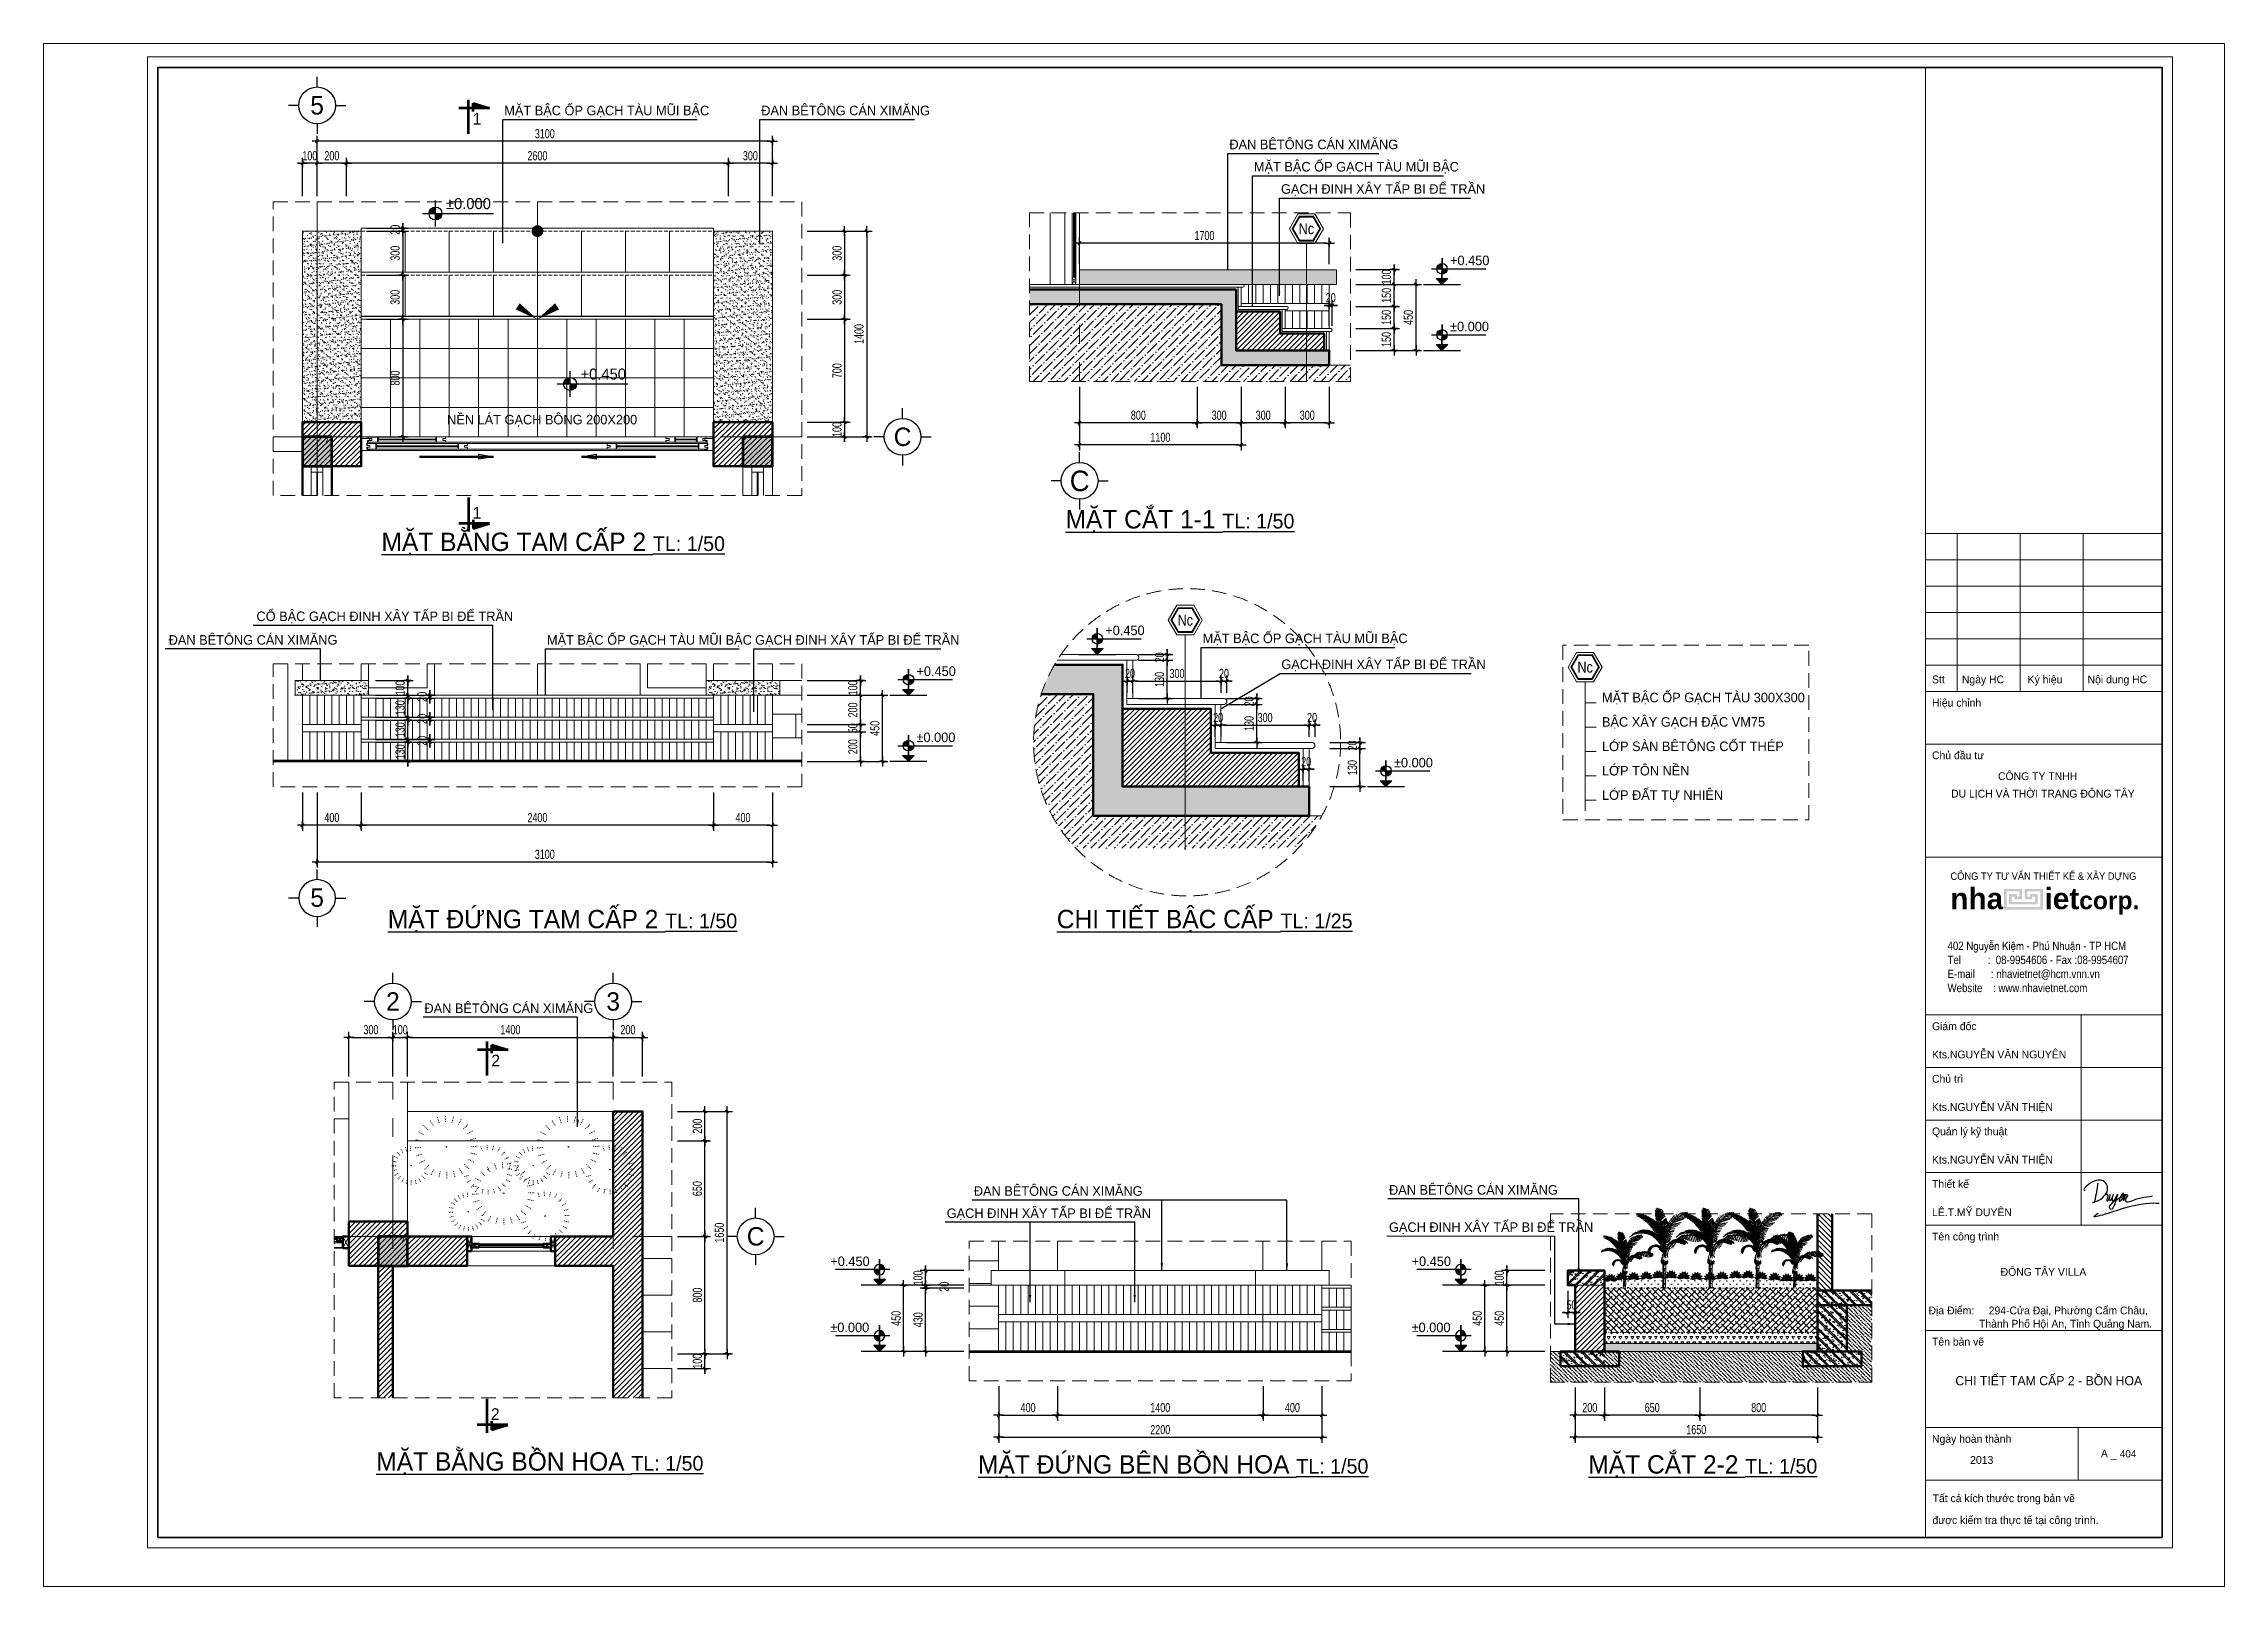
# Model space of a CAD drawing. Header units: inches. Extents: x 88947 to 296847, y 35049 to 161062.
# Drawn here: x 222597 to 237447, y 77053 to 87555 of the extents above; entities that cross this region are included whole.
import ezdxf
from ezdxf.enums import TextEntityAlignment as Align
from ezdxf.xclip import XClip

# ---------------------------------------------------------------- set-up
doc = ezdxf.new("R2010")
doc.units = ezdxf.units.IN
doc.header["$MEASUREMENT"] = 0
doc.header["$XCLIPFRAME"] = 0
doc.header["$PDMODE"] = 1
for name, pattern in [('ACAD_ISO03W100', [30, 12, -18]), ('CENTER', [50.8, 31.75, -6.35, 6.35, -6.35]), ('DASHED', [0.75, 0.5, -0.25]), ('DASHED2', [9.525, 6.35, -3.175])]:
    doc.linetypes.add(name, pattern=pattern)
for name, color, linetype in [('$AUDIT_BAD_LAYER1', 7, 'Continuous'), ('NOITHAT', 34, 'Continuous'), ('text', 2, 'Continuous')]:
    doc.layers.add(name, color=color, linetype=linetype)
for name, color, linetype, lineweight in [('0.15', 175, 'Continuous', 20), ('0.4', 1, 'Continuous', 30), ('A-Dims', 145, 'Continuous', 25), ('A-Text', 30, 'Continuous', 9), ('A-Wall', 2, 'Continuous', 35), ('CUA', 42, 'Continuous', 20), ('DIM', 7, 'Continuous', 25), ('GHICHU', 40, 'Continuous', 18), ('HACTH', 8, 'Continuous', 5), ('HATCH', 8, 'Continuous', 5), ('KHUNG 1', 6, 'Continuous', 70), ('KHUNG 2', 144, 'Continuous', 18), ('KY HIEU', 4, 'Continuous', 25), ('mb$0$CUA', 42, 'Continuous', 20), ('mb$0$HATCH', 69, 'Continuous', 15), ('mb$0$net cat', 51, 'Continuous', 50), ('mb$0$net manh', 251, 'Continuous', 5), ('NETCAT', 4, 'Continuous', 53), ('NETMANH', 192, 'Continuous', 18), ('netthay', 254, 'Continuous', 25), ('THAY', 3, 'Continuous', 18), ('TREE', 66, 'Continuous', 9), ('tree1', 94, 'Continuous', 9), ('TRUC', 252, 'ACAD_ISO03W100', 13), ('TUONG', 4, 'Continuous', 50), ('vuon', 74, 'Continuous', 5)]:
    doc.layers.add(name, color=color, linetype=linetype, lineweight=lineweight)
doc.styles.add('ATTR', font='romans.shx', dxfattribs={"width": 0.8, "height": 0.7})
doc.styles.add('DDCo-B-Helve-condense', font='VHELVCB.TTF')
doc.styles.add('FRANKO', font='VFRANKO.TTF')
doc.styles.add('KHUNGTEN', font='VHELVEB.TTF')
doc.styles.add('TEXT', font='VHELVCN.TTF')
doc.styles.add('tieude', font='VSOUVB.TTF')
doc.styles.add('VHELVEN', font='VHELVEN.TTF')
doc.styles.add('VNCENTURYH', font='VHAVAN.TTF')
doc.styles.add('VNI-HELVE', font='VHELVEN.TTF')
doc.styles.add('VNI-HELVE-CONDENSE', font='VNARIAL.TTF', dxfattribs={"width": 0.7})
doc.dimstyles.new('TAS-25', dxfattribs={"dimscale": 25, "dimtxt": 2.5, "dimasz": 0.7, "dimexe": 1.5, "dimexo": 1.5, "dimgap": 0.8, "dimtad": 1, "dimdec": 0, "dimlfac": 0.5, "dimzin": 3, "dimdsep": 46, "dimtxsty": 'VNI-HELVE-CONDENSE', "dimblk": 'TICK', "dimcen": 2.5, "dimclrt": 71, "dimazin": 2, "dimtfac": 0.75, "dimtdec": 0, "dimtix": 1, "dimtmove": 2, "dimatfit": 2, "dimldrblk": 'TICK123', "dimfxl": 1.5, "dimtolj": 1, "dimtzin": 0, "dimarcsym": 0})
doc.dimstyles.new('TAS-50', dxfattribs={"dimscale": 25, "dimtxt": 2.5, "dimasz": 0.7, "dimexe": 1.5, "dimexo": 1.5, "dimgap": 0.8, "dimtad": 1, "dimdec": 0, "dimzin": 3, "dimdsep": 46, "dimtxsty": 'VNI-HELVE-CONDENSE', "dimblk": 'TICK', "dimcen": 2.5, "dimclrt": 71, "dimazin": 2, "dimtfac": 0.75, "dimtdec": 0, "dimtix": 1, "dimtmove": 2, "dimatfit": 2, "dimldrblk": 'TICK123', "dimfxl": 1.5, "dimtolj": 1, "dimtzin": 0, "dimarcsym": 0})
doc.dimstyles.new('TL 100', dxfattribs={"dimscale": 100, "dimtxt": 1.25, "dimasz": 0.5, "dimexe": 1, "dimexo": 1, "dimgap": 0.5, "dimtad": 1, "dimdec": 0, "dimzin": 3, "dimdsep": 46, "dimtxsty": 'VNI-HELVE-CONDENSE', "dimblk": 'DOT', "dimcen": 2, "dimclrt": 7, "dimazin": 2, "dimtfac": 0.75, "dimtdec": 0, "dimtix": 1, "dimtmove": 2, "dimatfit": 2, "dimfxl": 1.5, "dimtolj": 1, "dimtzin": 0, "dimarcsym": 0})
doc.dimstyles.new('TL 50', dxfattribs={"dimscale": 50, "dimtxt": 1.25, "dimasz": 0.5, "dimexe": 1, "dimexo": 1, "dimgap": 0.5, "dimtad": 1, "dimdec": 0, "dimzin": 3, "dimdsep": 46, "dimtxsty": 'VNI-HELVE-CONDENSE', "dimblk": 'DOT', "dimcen": 2, "dimclrt": 7, "dimazin": 2, "dimtfac": 0.75, "dimtdec": 0, "dimtix": 1, "dimtmove": 2, "dimatfit": 2, "dimfxl": 1.5, "dimtolj": 1, "dimtzin": 0, "dimarcsym": 0})
doc.dimstyles.new('TL100', dxfattribs={"dimscale": 0, "dimtxt": 250, "dimasz": 200, "dimexe": 100, "dimexo": 100, "dimgap": 100, "dimtad": 1, "dimdec": 0, "dimzin": 0, "dimdsep": 46, "dimtxsty": 'VNI-HELVE-CONDENSE', "dimblk": 'ARCHTICK', "dimcen": -6, "dimdle": 10, "dimclrd": 253, "dimclre": 256, "dimclrt": 256, "dimadec": 0, "dimazin": 0, "dimtfac": 0.005, "dimtdec": 0, "dimtix": 1, "dimtmove": 2, "dimatfit": 3, "dimldrblk": 'CLOSEDBLANK', "dimfxl": 1, "dimtolj": 1, "dimtzin": 0, "dimlwd": -1, "dimarcsym": 0})
pattern_1 = [(45, (-54683.9239, -63082.3117), (-1.76776695, 1.76776695), []), (135, (-54683.9239, -63082.3117), (-5.30330086, 1.76776695), [6.25, -3.75])]

msp = doc.modelspace()

# ---------------------------------------------------------------- texts
at = {"layer": 'KY HIEU', "style": 'DDCo-B-Helve-condense'}
for p in [(231143.9, 86257.3), (230318.8, 83593.3), (233041.9, 83273.2)]:
    msp.add_text('Nc', height=75, dxfattribs=at).set_placement(p)
at = {"layer": 'text', "style": 'FRANKO'}
for s, height, p in [('MAËT BAÄC OÁP GAÏCH TAØU MUÕI BAÄC', 65, (225734, 87066.8)), ('ÑAN BEÂTOÂNG CAÙN XIMAÊNG', 65, (227484, 87066.8)), ('ÑAN BEÂTOÂNG CAÙN XIMAÊNG', 65, (230671.6, 86835.9)), ('MAËT BAÄC OÁP GAÏCH TAØU MUÕI BAÄC', 65, (230838.6, 86684.2)), ('GAÏCH ÑINH XAÂY TAÁP BI ÑEÅ TRAÀN', 65, (231023.3, 86532.6)), ('NEÀN LAÙT GAÏCH BOÂNG 200X200', 65, (225344.8, 84962.7)), ('COÅ BAÄC GAÏCH ÑINH XAÂY TAÁP BI ÑEÅ TRAÀN', 65, (224046.6, 83624)), ('ÑAN BEÂTOÂNG CAÙN XIMAÊNG', 65, (223448.8, 83463.3)), ('MAËT BAÄC OÁP GAÏCH TAØU MUÕI BAÄC', 65, (226024.6, 83463.3)), ('GAÏCH ÑINH XAÂY TAÁP BI ÑEÅ TRAÀN', 65, (227442.4, 83463.3)), ('MAËT BAÄC OÁP GAÏCH TAØU MUÕI BAÄC', 65, (230489.6, 83473.9)), ('GAÏCH ÑINH XAÂY TAÁP BI ÑEÅ TRAÀN', 65, (231025.8, 83297.3)), ('MAËT BAÄC OÁP GAÏCH TAØU 300X300 ', 65, (233208.9, 83070.9)), ('BAÄC XAÂY GAÏCH ÑAËC VM75 ', 65, (233208.9, 82905)), ('LÔÙP SAØN BEÂTOÂNG COÁT THEÙP', 65, (233208.9, 82739)), ('LÔÙP TOÂN NEÀN', 65, (233208.9, 82573.1)), ('LÔÙP ÑAÁT TÖÏ NHIEÂN', 65, (233208.9, 82407.2)), ('ÑAN BEÂTOÂNG CAÙN XIMAÊNG', 65, (225190.5, 80956.2)), ('ÑAN BEÂTOÂNG CAÙN XIMAÊNG', 65, (228931.5, 79712.2)), ('ÑAN BEÂTOÂNG CAÙN XIMAÊNG', 65, (231758.8, 79719.8)), ('GAÏCH ÑINH XAÂY TAÁP BI ÑEÅ TRAÀN', 65, (228746.8, 79560.9)), ('GAÏCH ÑINH XAÂY TAÁP BI ÑEÅ TRAÀN', 65, (231758.8, 79466.1)), ('CHI TIEÁT TAM CAÁP 2 - BOÀN HOA', 62.5, (235615.4, 78422.1)), ('404', 50, (236735.7, 77930.9))]:
    msp.add_text(s, height=height, dxfattribs=at).set_placement(p)
at = {"layer": 'text', "char_height": 125, "attachment_point": 1}
for s, insert, width, style in [('{\\fVNI-Franko|b0|i0|c0|p2;\\LMAËT CAÉT 1-1 \\H0.8x;TL: 1/50}', (229555.9, 84379.5), 6721.758, 'VNCENTURYH'), ('{\\fVNI-Franko|b0|i0|c0|p2;\\LMAËT BAÈNG TAM CAÁP 2 \\H0.8x;TL: 1/50}', (224898, 84226.1), 6721.758, 'VNCENTURYH'), ('{\\fVNI-Franko|b0|i0|c0|p2;\\LMAËT ÑÖÙNG TAM CAÁP 2 \\H0.8x;TL: 1/50}', (224941, 81658.3), 6721.758, 'VNCENTURYH'), ('{\\fVNI-Franko|b0|i0|c0|p2;\\LCHI TIEÁT BAÄC CAÁP \\H0.8x;TL: 1/25}', (229496.6, 81658.3), 6721.758, 'VNCENTURYH'), ('{\\LMAËT BAÈNG BOÀN HOA \\H0.8x;TL: 1/50}', (224862.8, 77966.2), 5864.249, 'FRANKO'), ('{\\LMAËT ÑÖÙNG BEÂN BOÀN HOA \\H0.8x;TL: 1/50}', (228960.3, 77946.2), 5864.249, 'FRANKO'), ('{\\LMAËT CAÉT 2-2 \\H0.8x;TL: 1/50}', (233116.5, 77946.2), 5864.249, 'FRANKO')]:
    msp.add_mtext(s, dxfattribs=dict(at, insert=insert, width=width, style=style))

# ---------------------------------------------------------------- blocks, each defined once
blk = doc.blocks.new('_ArchTick')
at = {"color": 0, "linetype": 'ByBlock', "const_width": 0.15}
blk.add_lwpolyline([(-0.5, -0.5), (0.5, 0.5)], dxfattribs=at)
blk = doc.blocks.new('A$C22DF5D2D')
for points in [[(-10, 1159), (-123, 479), (-148, 421), (-212, 409), (-104, 451), (219, 660), (363, 901), (147, 1267), (-150, 1235), (-388, 1094), (-537, 889), (-506, 892)], [(2356, 378), (916, 165), (-61, -39), (0, 0), (-61, -39)], [(255, 700), (290, 728), (339, 743), (363, 705), (341, 552), (331, 483), (357, 485), (464, 729), (431, 561), (448, 495), (513, 535), (530, 566), (588, 726), (535, 529), (559, 486), (639, 526), (747, 742), (622, 304), (565, 189), (507, 143), (444, 188), (443, 257), (521, 382), (803, 578), (926, 655), (981, 729), (981, 766), (870, 665), (831, 456), (904, 515), (1051, 736), (976, 480), (1094, 717), (1127, 703), (1105, 634), (1056, 499), (1066, 460), (1148, 442), (1421, 530), (1656, 597), (2094, 666)]]:
    blk.add_spline(points, degree=3)
blk = doc.blocks.new('khung ten')
at = {"layer": '0.4'}
h = blk.add_hatch(color=256, dxfattribs=at)
h.paths.add_polyline_path([(303108, -206615), (302758, -206615), (302758, -207015), (303508, -207015), (303508, -206615), (303158, -206615), (303158, -206815), (303308, -206815), (303308, -206765), (303358, -206765), (303358, -206865), (302908, -206865), (302908, -206765), (302958, -206765), (302958, -206815), (303108, -206815)])
h.paths.add_polyline_path([(303058, -206665), (303058, -206765), (303008, -206765), (303008, -206715), (302858, -206715), (302858, -206915), (303408, -206915), (303408, -206715), (303258, -206715), (303258, -206765), (303208, -206765), (303208, -206665), (303458, -206665), (303458, -206965), (302808, -206965), (302808, -206665)], flags=16)
at = {"layer": '0.15', "ltscale": 0.7}
blk.add_line((301249, -213090), (305804, -213090), dxfattribs=at)
at = {"layer": 'A-Wall', "ltscale": 0.7}
blk.add_lwpolyline([(267204, -219099), (305804, -219099), (305804, -190799), (267204, -190799)], close=True, dxfattribs=at)
at = {"layer": 'KHUNG 2', "ltscale": 0.7}
for p, q in [((301249, -219099), (301249, -190799)), ((301249, -199776), (305804, -199776)), ((301856, -202813), (301856, -199776)), ((303071, -202813), (303071, -199776)), ((304286, -202813), (304286, -199776)), ((301249, -200282), (305804, -200282)), ((301249, -200789), (305804, -200789)), ((305804, -201295), (301249, -201295)), ((301249, -201801), (305804, -201801)), ((301249, -202307), (305804, -202307)), ((301249, -202813), (305804, -202813)), ((301249, -203826), (305804, -203826)), ((301249, -206004), (305804, -206004)), ((301249, -209041), (305804, -209041)), ((304246, -213090), (304246, -209041)), ((301249, -210053), (305804, -210053)), ((301249, -211065), (305804, -211065)), ((301249, -212078), (305804, -212078)), ((301249, -213090), (305804, -213090)), ((301249, -215115), (305804, -215115)), ((301249, -216986), (305804, -216986)), ((304185, -217998), (304185, -216986)), ((301249, -217998), (305804, -217998))]:
    blk.add_line(p, q, dxfattribs=at)
blk.add_lwpolyline([(267004, -219299), (306004, -219299), (306004, -190599), (267004, -190599)], close=True, dxfattribs=at)
at = {"layer": 'NETMANH', "ltscale": 0.7}
blk.add_lwpolyline([(265004, -220042), (307004, -220042), (307004, -190342), (265004, -190342)], close=True, dxfattribs=at)
at = {"layer": 'text', "linetype": 'Continuous', "xscale": 0.5, "yscale": 0.5, "zscale": 0.5}
blk.add_blockref('A$C22DF5D2D', (304573, -212860), dxfattribs=at)
at = {"layer": '$AUDIT_BAD_LAYER1', "color": 2, "linetype": 'Continuous', "style": 'KHUNGTEN', "width": 0.9}
blk.add_text('COÂNG TY TÖ VAÁN THIEÁT KEÁ & XAÂY DÖÏNG', height=142.53, dxfattribs=at).set_placement((303519, -206369), align=Align.MIDDLE_CENTER)
at = {"layer": '$AUDIT_BAD_LAYER1', "color": 2, "linetype": 'Continuous', "insert": (301673, -207630), "char_height": 161.97, "width": 6102.51, "attachment_point": 1, "style": 'KHUNGTEN'}
blk.add_mtext('{\\fVNI-Helve-Condense|b0|i0|c0|p2;402 Nguyeãn Kieäm - Phuù Nhuaän - TP HCM \\PTel          :  08-9954606 - Fax :08-9954607\\PE-mail      : nhavietnet@hcm.vnn.vn\\PWebsite    : www.nhavietnet.com}', dxfattribs=at)
at = {"layer": 'text', "linetype": 'Continuous', "style": 'FRANKO'}
for s, p in [('Stt', (301373, -202657)), ('Ngaøy HC', (301948, -202657)), ('Kyù hieäu', (303215, -202657)), ('Noäi dung HC', (304369, -202657)), ('Hieäu chænh', (301373, -203106)), ('Chuû ñaàu tö', (301373, -204118)), ('COÂNG TY TNHH ', (302644, -204520)), ('DU LÒCH VAØ THÔØI TRANG ÑOÂNG TAÂY', (301740, -204857)), ('Giaùm ñoác', (301373, -209334)), ('Kts.NGUYEÃN VAÊN NGUYEÂN', (301373, -209878)), ('Chuû trì', (301373, -210346)), ('Kts.NGUYEÃN VAÊN THIEÄN', (301373, -210890)), ('Quaûn lyù kyõ thuaät', (301373, -211358)), ('Kts.NGUYEÃN VAÊN THIEÄN', (301373, -211903)), ('Thieát keá', (301373, -212370)), ('LEÂ.T.MYÕ DUYEÂN', (301373, -212915)), ('Teân coâng trình', (301373, -213383)), ('ÑOÂNG TAÂY VILLA', (302695, -214063)), ('Ñòa Ñieåm:     294-Cöûa Ñaïi, Phöôøng Caåm Chaâu, ', (301306, -214806)), ('Thaønh Phoá Hoäi An, Tænh Quaûng Nam.', (302278, -215061)), ('Teân baûn veõ ', (301373, -215407)), ('Ngaøy hoaøn thaønh', (301373, -217278)), ('2013', (302108, -217684)), ('A _ ', (304627, -217560)), ('Taát caû kích thöôùc trong baûn veõ ', (301385, -218421)), ('ñöôïc kieåm tra thöïc teá taïi coâng trình.', (301381, -218842))]:
    blk.add_text(s, height=150, dxfattribs=at).set_placement(p)
at = {"layer": 'text', "linetype": 'Continuous', "insert": (303546, -206852), "char_height": 410.12, "width": 9417.44, "attachment_point": 5, "style": 'KHUNGTEN'}
blk.add_mtext('{\\fVNI-Helve|b1|i0|c0|p2;nha     iet\\H0.8274x;corp.}', dxfattribs=at)
blk = doc.blocks.new('TICK')
at = {"layer": 'A-Dims', "color": 1}
for p, q in [((-2, 0), (2, 0)), ((0, 1.5), (0, -1.5))]:
    blk.add_line(p, q, dxfattribs=at)
at = {"layer": 'A-Dims', "color": 1, "const_width": 0.788}
blk.add_lwpolyline([(-0.33, -0.35), (0.38, 0.38)], dxfattribs=at)
at = {"layer": 'A-Dims', "color": 1, "const_width": 0.394}
for points in [[(0.24, 0.52, -0.414214), (0.52, 0.52, -1)], [(0.52, 0.52, -0.414214), (0.52, 0.24, -1)], [(-0.47, -0.21, 0.414214), (-0.47, -0.49, 1)], [(-0.47, -0.49, 0.414214), (-0.19, -0.49, 1)]]:
    blk.add_lwpolyline(points, format="xyb", dxfattribs=at)
blk = doc.blocks.new('*D1232')
at = {"layer": 'Defpoints', "color": 0}
for p in [(227260, 86740), (227260, 86478), (227560, 86478)]:
    blk.add_point(p, dxfattribs=at)
at = {"layer": 'DIM', "color": 0, "lineweight": -2}
for p, q in [((227260, 86516), (227260, 86777)), ((227542, 86740), (227277, 86740)), ((227560, 86516), (227560, 86777))]:
    blk.add_line(p, q, dxfattribs=at)
at = {"layer": 'DIM', "color": 0, "lineweight": -2, "xscale": 17.5, "yscale": 17.5, "zscale": 17.5, "rotation": 180}
blk.add_blockref('TICK', (227260, 86740), dxfattribs=at)
at = {"layer": 'DIM', "color": 0, "lineweight": -2, "xscale": 17.5, "yscale": 17.5, "zscale": 17.5}
blk.add_blockref('TICK', (227560, 86740), dxfattribs=at)
at = {"layer": 'DIM', "color": 71, "insert": (227410, 86791), "char_height": 62.5, "attachment_point": 5, "style": 'VNI-HELVE-CONDENSE'}
blk.add_mtext('\\A1;300', dxfattribs=at)
blk = doc.blocks.new('TICK123')
at = {"layer": 'A-Dims', "color": 1}
blk.add_lwpolyline([(0.05, 0, 0, 0.84, 0), (-2.11, 0, 8.4, 8.4, 0)], format="xyseb", dxfattribs=at)
blk = doc.blocks.new('*D1233')
at = {"layer": 'Defpoints', "color": 0}
for p in [(224660, 86740), (224660, 86478), (227260, 86478)]:
    blk.add_point(p, dxfattribs=at)
at = {"layer": 'DIM', "color": 0, "lineweight": -2}
for p, q in [((224660, 86516), (224660, 86777)), ((227242, 86740), (224677, 86740)), ((227260, 86516), (227260, 86777))]:
    blk.add_line(p, q, dxfattribs=at)
at = {"layer": 'DIM', "color": 0, "lineweight": -2, "xscale": 17.5, "yscale": 17.5, "zscale": 17.5, "rotation": 180}
blk.add_blockref('TICK', (224660, 86740), dxfattribs=at)
at = {"layer": 'DIM', "color": 0, "lineweight": -2, "xscale": 17.5, "yscale": 17.5, "zscale": 17.5}
blk.add_blockref('TICK', (227260, 86740), dxfattribs=at)
at = {"layer": 'DIM', "color": 71, "insert": (225960, 86791), "char_height": 62.5, "attachment_point": 5, "style": 'VNI-HELVE-CONDENSE'}
blk.add_mtext('\\A1;2600', dxfattribs=at)
blk = doc.blocks.new('*D1234')
at = {"layer": 'Defpoints', "color": 0}
for p in [(224460, 86740), (224460, 86478), (224660, 86478)]:
    blk.add_point(p, dxfattribs=at)
at = {"layer": 'DIM', "color": 0, "lineweight": -2}
for p, q in [((224460, 86516), (224460, 86777)), ((224642, 86740), (224477, 86740)), ((224660, 86516), (224660, 86777))]:
    blk.add_line(p, q, dxfattribs=at)
at = {"layer": 'DIM', "color": 0, "lineweight": -2, "xscale": 17.5, "yscale": 17.5, "zscale": 17.5, "rotation": 180}
blk.add_blockref('TICK', (224460, 86740), dxfattribs=at)
at = {"layer": 'DIM', "color": 0, "lineweight": -2, "xscale": 17.5, "yscale": 17.5, "zscale": 17.5}
blk.add_blockref('TICK', (224660, 86740), dxfattribs=at)
at = {"layer": 'DIM', "color": 71, "insert": (224560, 86791), "char_height": 62.5, "attachment_point": 5, "style": 'VNI-HELVE-CONDENSE'}
blk.add_mtext('\\A1;200', dxfattribs=at)
blk = doc.blocks.new('*D1235')
at = {"layer": 'Defpoints', "color": 0}
for p in [(224360, 86740), (224360, 86478), (224460, 86478)]:
    blk.add_point(p, dxfattribs=at)
at = {"layer": 'DIM', "color": 0, "lineweight": -2}
for p, q in [((224342, 86740), (224325, 86740)), ((224360, 86516), (224360, 86777)), ((224460, 86740), (224360, 86740)), ((224460, 86516), (224460, 86777)), ((224477, 86740), (224495, 86740))]:
    blk.add_line(p, q, dxfattribs=at)
at = {"layer": 'DIM', "color": 0, "lineweight": -2, "xscale": 17.5, "yscale": 17.5, "zscale": 17.5}
blk.add_blockref('TICK', (224360, 86740), dxfattribs=at)
at = {"layer": 'DIM', "color": 0, "lineweight": -2, "xscale": 17.5, "yscale": 17.5, "zscale": 17.5, "rotation": 180}
blk.add_blockref('TICK', (224460, 86740), dxfattribs=at)
at = {"layer": 'DIM', "color": 71, "insert": (224410, 86791), "char_height": 62.5, "attachment_point": 5, "style": 'VNI-HELVE-CONDENSE'}
blk.add_mtext('\\A1;100', dxfattribs=at)
blk = doc.blocks.new('*D1236')
at = {"layer": 'Defpoints', "color": 0}
for p in [(224460, 86890), (224460, 86478), (227560, 86478)]:
    blk.add_point(p, dxfattribs=at)
at = {"layer": 'DIM', "color": 0, "lineweight": -2}
for p, q in [((224460, 86516), (224460, 86927)), ((227542, 86890), (224477, 86890)), ((227560, 86516), (227560, 86927))]:
    blk.add_line(p, q, dxfattribs=at)
at = {"layer": 'DIM', "color": 0, "lineweight": -2, "xscale": 17.5, "yscale": 17.5, "zscale": 17.5, "rotation": 180}
blk.add_blockref('TICK', (224460, 86890), dxfattribs=at)
at = {"layer": 'DIM', "color": 0, "lineweight": -2, "xscale": 17.5, "yscale": 17.5, "zscale": 17.5}
blk.add_blockref('TICK', (227560, 86890), dxfattribs=at)
at = {"layer": 'DIM', "color": 71, "insert": (226010, 86941), "char_height": 62.5, "attachment_point": 5, "style": 'VNI-HELVE-CONDENSE'}
blk.add_mtext('\\A1;3100', dxfattribs=at)
blk = doc.blocks.new('*D1237')
at = {"layer": 'Defpoints', "color": 0}
for p in [(227760, 86278), (227760, 85978), (228052, 85978)]:
    blk.add_point(p, dxfattribs=at)
at = {"layer": 'DIM', "color": 0, "lineweight": -2}
for p, q in [((227797, 86278), (228089, 86278)), ((228052, 86261), (228052, 85996)), ((227797, 85978), (228089, 85978))]:
    blk.add_line(p, q, dxfattribs=at)
at = {"layer": 'DIM', "color": 0, "lineweight": -2, "xscale": 17.5, "yscale": 17.5, "zscale": 17.5}
for p, rotation in [((228052, 86278), 90), ((228052, 85978), 270)]:
    blk.add_blockref('TICK', p, dxfattribs=dict(at, rotation=rotation))
at = {"layer": 'DIM', "color": 71, "insert": (228000, 86128), "char_height": 62.5, "attachment_point": 5, "rotation": 90, "style": 'VNI-HELVE-CONDENSE'}
blk.add_mtext('\\A1;300', dxfattribs=at)
blk = doc.blocks.new('*D1238')
at = {"layer": 'Defpoints', "color": 0}
for p in [(227760, 85978), (227760, 85678), (228052, 85678)]:
    blk.add_point(p, dxfattribs=at)
at = {"layer": 'DIM', "color": 0, "lineweight": -2}
for p, q in [((227797, 85978), (228089, 85978)), ((228052, 85961), (228052, 85696)), ((227797, 85678), (228089, 85678))]:
    blk.add_line(p, q, dxfattribs=at)
at = {"layer": 'DIM', "color": 0, "lineweight": -2, "xscale": 17.5, "yscale": 17.5, "zscale": 17.5}
for p, rotation in [((228052, 85978), 90), ((228052, 85678), 270)]:
    blk.add_blockref('TICK', p, dxfattribs=dict(at, rotation=rotation))
at = {"layer": 'DIM', "color": 71, "insert": (228000, 85828), "char_height": 62.5, "attachment_point": 5, "rotation": 90, "style": 'VNI-HELVE-CONDENSE'}
blk.add_mtext('\\A1;300', dxfattribs=at)
blk = doc.blocks.new('*D1239')
at = {"layer": 'Defpoints', "color": 0}
for p in [(227760, 85678), (227760, 84978), (228052, 84978)]:
    blk.add_point(p, dxfattribs=at)
at = {"layer": 'DIM', "color": 0, "lineweight": -2}
for p, q in [((227797, 85678), (228089, 85678)), ((228052, 85661), (228052, 84996)), ((227797, 84978), (228089, 84978))]:
    blk.add_line(p, q, dxfattribs=at)
at = {"layer": 'DIM', "color": 0, "lineweight": -2, "xscale": 17.5, "yscale": 17.5, "zscale": 17.5}
for p, rotation in [((228052, 85678), 90), ((228052, 84978), 270)]:
    blk.add_blockref('TICK', p, dxfattribs=dict(at, rotation=rotation))
at = {"layer": 'DIM', "color": 71, "insert": (228000, 85328), "char_height": 62.5, "attachment_point": 5, "rotation": 90, "style": 'VNI-HELVE-CONDENSE'}
blk.add_mtext('\\A1;700', dxfattribs=at)
blk = doc.blocks.new('*D1240')
at = {"layer": 'Defpoints', "color": 0}
for p in [(227760, 86278), (227760, 84878), (228202, 84878)]:
    blk.add_point(p, dxfattribs=at)
at = {"layer": 'DIM', "color": 0, "lineweight": -2}
for p, q in [((227797, 86278), (228239, 86278)), ((228202, 86261), (228202, 84896)), ((227797, 84878), (228239, 84878))]:
    blk.add_line(p, q, dxfattribs=at)
at = {"layer": 'DIM', "color": 0, "lineweight": -2, "xscale": 17.5, "yscale": 17.5, "zscale": 17.5}
for p, rotation in [((228202, 86278), 90), ((228202, 84878), 270)]:
    blk.add_blockref('TICK', p, dxfattribs=dict(at, rotation=rotation))
at = {"layer": 'DIM', "color": 71, "insert": (228150, 85578), "char_height": 62.5, "attachment_point": 5, "rotation": 90, "style": 'VNI-HELVE-CONDENSE'}
blk.add_mtext('\\A1;1400', dxfattribs=at)
blk = doc.blocks.new('TRUCCOT')
for p, q in [((0, -140), (0, 0)), ((-250, -390), (-390, -390)), ((250, -390), (390, -390)), ((0, -640), (0, -780))]:
    blk.add_line(p, q)
blk.add_circle((0, -390), 250)
at = {"layer": 'GHICHU', "style": 'VHELVEN'}
blk.add_attdef('TRUC', text='', height=280, dxfattribs=at).set_placement((0, -390), align=Align.MIDDLE_CENTER)
blk = doc.blocks.new('*D2847')
at = {"layer": 'Defpoints', "color": 0}
for p in [(224760, 86298), (224760, 86278), (225043, 86278)]:
    blk.add_point(p, dxfattribs=at)
at = {"layer": 'DIM', "color": 0, "lineweight": -2}
for p, q in [((224797, 86298), (225080, 86298)), ((225043, 86316), (225043, 86333)), ((225043, 86298), (225043, 86278)), ((224797, 86278), (225080, 86278)), ((225043, 86261), (225043, 86243))]:
    blk.add_line(p, q, dxfattribs=at)
at = {"layer": 'DIM', "color": 0, "lineweight": -2, "xscale": 17.5, "yscale": 17.5, "zscale": 17.5}
for p, rotation in [((225043, 86298), 270), ((225043, 86278), 90)]:
    blk.add_blockref('TICK', p, dxfattribs=dict(at, rotation=rotation))
at = {"layer": 'DIM', "color": 71, "insert": (224991, 86288), "char_height": 62.5, "attachment_point": 5, "rotation": 90, "style": 'VNI-HELVE-CONDENSE'}
blk.add_mtext('\\A1;20', dxfattribs=at)
blk = doc.blocks.new('*D2848')
at = {"layer": 'Defpoints', "color": 0}
for p in [(224760, 86278), (224760, 85978), (225043, 85978)]:
    blk.add_point(p, dxfattribs=at)
at = {"layer": 'DIM', "color": 0, "lineweight": -2}
for p, q in [((224797, 86278), (225080, 86278)), ((225043, 86261), (225043, 85996)), ((224797, 85978), (225080, 85978))]:
    blk.add_line(p, q, dxfattribs=at)
at = {"layer": 'DIM', "color": 0, "lineweight": -2, "xscale": 17.5, "yscale": 17.5, "zscale": 17.5}
for p, rotation in [((225043, 86278), 90), ((225043, 85978), 270)]:
    blk.add_blockref('TICK', p, dxfattribs=dict(at, rotation=rotation))
at = {"layer": 'DIM', "color": 71, "insert": (224991, 86128), "char_height": 62.5, "attachment_point": 5, "rotation": 90, "style": 'VNI-HELVE-CONDENSE'}
blk.add_mtext('\\A1;300', dxfattribs=at)
blk = doc.blocks.new('*D2849')
at = {"layer": 'Defpoints', "color": 0}
for p in [(224760, 85978), (224760, 85678), (225043, 85678)]:
    blk.add_point(p, dxfattribs=at)
at = {"layer": 'DIM', "color": 0, "lineweight": -2}
for p, q in [((224797, 85978), (225080, 85978)), ((225043, 85961), (225043, 85696)), ((224797, 85678), (225080, 85678))]:
    blk.add_line(p, q, dxfattribs=at)
at = {"layer": 'DIM', "color": 0, "lineweight": -2, "xscale": 17.5, "yscale": 17.5, "zscale": 17.5}
for p, rotation in [((225043, 85978), 90), ((225043, 85678), 270)]:
    blk.add_blockref('TICK', p, dxfattribs=dict(at, rotation=rotation))
at = {"layer": 'DIM', "color": 71, "insert": (224991, 85828), "char_height": 62.5, "attachment_point": 5, "rotation": 90, "style": 'VNI-HELVE-CONDENSE'}
blk.add_mtext('\\A1;300', dxfattribs=at)
blk = doc.blocks.new('*D2850')
at = {"layer": 'Defpoints', "color": 0}
for p in [(224760, 85678), (224760, 84878), (225043, 84878)]:
    blk.add_point(p, dxfattribs=at)
at = {"layer": 'DIM', "color": 0, "lineweight": -2}
for p, q in [((224797, 85678), (225080, 85678)), ((225043, 85661), (225043, 84896)), ((224797, 84878), (225080, 84878))]:
    blk.add_line(p, q, dxfattribs=at)
at = {"layer": 'DIM', "color": 0, "lineweight": -2, "xscale": 17.5, "yscale": 17.5, "zscale": 17.5}
for p, rotation in [((225043, 85678), 90), ((225043, 84878), 270)]:
    blk.add_blockref('TICK', p, dxfattribs=dict(at, rotation=rotation))
at = {"layer": 'DIM', "color": 71, "insert": (224991, 85278), "char_height": 62.5, "attachment_point": 5, "rotation": 90, "style": 'VNI-HELVE-CONDENSE'}
blk.add_mtext('\\A1;800', dxfattribs=at)
blk = doc.blocks.new('*D1241')
at = {"layer": 'Defpoints', "color": 0}
for p in [(227160, 82495), (227560, 82495), (227160, 82234)]:
    blk.add_point(p, dxfattribs=at)
at = {"layer": 'DIM', "color": 0, "lineweight": -2}
for p, q in [((227160, 82458), (227160, 82196)), ((227560, 82458), (227560, 82196)), ((227542, 82234), (227177, 82234))]:
    blk.add_line(p, q, dxfattribs=at)
at = {"layer": 'DIM', "color": 0, "lineweight": -2, "xscale": 17.5, "yscale": 17.5, "zscale": 17.5, "rotation": 180}
blk.add_blockref('TICK', (227160, 82234), dxfattribs=at)
at = {"layer": 'DIM', "color": 0, "lineweight": -2, "xscale": 17.5, "yscale": 17.5, "zscale": 17.5}
blk.add_blockref('TICK', (227560, 82234), dxfattribs=at)
at = {"layer": 'DIM', "color": 71, "insert": (227360, 82286), "char_height": 62.5, "attachment_point": 5, "style": 'VNI-HELVE-CONDENSE'}
blk.add_mtext('\\A1;400', dxfattribs=at)
blk = doc.blocks.new('*D1242')
at = {"layer": 'Defpoints', "color": 0}
for p in [(224760, 82495), (227160, 82495), (224760, 82234)]:
    blk.add_point(p, dxfattribs=at)
at = {"layer": 'DIM', "color": 0, "lineweight": -2}
for p, q in [((224760, 82458), (224760, 82196)), ((227160, 82458), (227160, 82196)), ((227142, 82234), (224777, 82234))]:
    blk.add_line(p, q, dxfattribs=at)
at = {"layer": 'DIM', "color": 0, "lineweight": -2, "xscale": 17.5, "yscale": 17.5, "zscale": 17.5, "rotation": 180}
blk.add_blockref('TICK', (224760, 82234), dxfattribs=at)
at = {"layer": 'DIM', "color": 0, "lineweight": -2, "xscale": 17.5, "yscale": 17.5, "zscale": 17.5}
blk.add_blockref('TICK', (227160, 82234), dxfattribs=at)
at = {"layer": 'DIM', "color": 71, "insert": (225960, 82286), "char_height": 62.5, "attachment_point": 5, "style": 'VNI-HELVE-CONDENSE'}
blk.add_mtext('\\A1;2400', dxfattribs=at)
blk = doc.blocks.new('*D1243')
at = {"layer": 'Defpoints', "color": 0}
for p in [(224360, 82495), (224760, 82495), (224360, 82234)]:
    blk.add_point(p, dxfattribs=at)
at = {"layer": 'DIM', "color": 0, "lineweight": -2}
for p, q in [((224360, 82458), (224360, 82196)), ((224760, 82458), (224760, 82196)), ((224742, 82234), (224377, 82234))]:
    blk.add_line(p, q, dxfattribs=at)
at = {"layer": 'DIM', "color": 0, "lineweight": -2, "xscale": 17.5, "yscale": 17.5, "zscale": 17.5, "rotation": 180}
blk.add_blockref('TICK', (224360, 82234), dxfattribs=at)
at = {"layer": 'DIM', "color": 0, "lineweight": -2, "xscale": 17.5, "yscale": 17.5, "zscale": 17.5}
blk.add_blockref('TICK', (224760, 82234), dxfattribs=at)
at = {"layer": 'DIM', "color": 71, "insert": (224560, 82286), "char_height": 62.5, "attachment_point": 5, "style": 'VNI-HELVE-CONDENSE'}
blk.add_mtext('\\A1;400', dxfattribs=at)
blk = doc.blocks.new('*D1244')
at = {"layer": 'Defpoints', "color": 0}
for p in [(224460, 82495), (227560, 82495), (224460, 81984)]:
    blk.add_point(p, dxfattribs=at)
at = {"layer": 'DIM', "color": 0, "lineweight": -2}
for p, q in [((224460, 82458), (224460, 81946)), ((227560, 82458), (227560, 81946)), ((227542, 81984), (224477, 81984))]:
    blk.add_line(p, q, dxfattribs=at)
at = {"layer": 'DIM', "color": 0, "lineweight": -2, "xscale": 17.5, "yscale": 17.5, "zscale": 17.5, "rotation": 180}
blk.add_blockref('TICK', (224460, 81984), dxfattribs=at)
at = {"layer": 'DIM', "color": 0, "lineweight": -2, "xscale": 17.5, "yscale": 17.5, "zscale": 17.5}
blk.add_blockref('TICK', (227560, 81984), dxfattribs=at)
at = {"layer": 'DIM', "color": 71, "insert": (226010, 82036), "char_height": 62.5, "attachment_point": 5, "style": 'VNI-HELVE-CONDENSE'}
blk.add_mtext('\\A1;3100', dxfattribs=at)
blk = doc.blocks.new('*D1245')
at = {"layer": 'Defpoints', "color": 0}
for p in [(227760, 82869), (228160, 82869), (227760, 82669)]:
    blk.add_point(p, dxfattribs=at)
at = {"layer": 'DIM', "color": 0, "lineweight": -2}
for p, q in [((227797, 82869), (228197, 82869)), ((228160, 82687), (228160, 82852)), ((227797, 82669), (228197, 82669))]:
    blk.add_line(p, q, dxfattribs=at)
at = {"layer": 'DIM', "color": 0, "lineweight": -2, "xscale": 17.5, "yscale": 17.5, "zscale": 17.5}
for p, rotation in [((228160, 82869), 90), ((228160, 82669), 270)]:
    blk.add_blockref('TICK', p, dxfattribs=dict(at, rotation=rotation))
at = {"layer": 'DIM', "color": 71, "insert": (228108, 82769), "char_height": 62.5, "attachment_point": 5, "rotation": 90, "style": 'VNI-HELVE-CONDENSE'}
blk.add_mtext('\\A1;200', dxfattribs=at)
blk = doc.blocks.new('*D1246')
at = {"layer": 'Defpoints', "color": 0}
for p in [(227760, 82919), (227760, 82869), (228160, 82919)]:
    blk.add_point(p, dxfattribs=at)
at = {"layer": 'DIM', "color": 0, "lineweight": -2}
for p, q in [((227797, 82919), (228197, 82919)), ((227797, 82869), (228197, 82869)), ((228160, 82937), (228160, 82954)), ((228160, 82869), (228160, 82919)), ((228160, 82852), (228160, 82834))]:
    blk.add_line(p, q, dxfattribs=at)
at = {"layer": 'DIM', "color": 0, "lineweight": -2, "xscale": 17.5, "yscale": 17.5, "zscale": 17.5}
for p, rotation in [((228160, 82919), 270), ((228160, 82869), 90)]:
    blk.add_blockref('TICK', p, dxfattribs=dict(at, rotation=rotation))
at = {"layer": 'DIM', "color": 71, "insert": (228108, 82894), "char_height": 62.5, "attachment_point": 5, "rotation": 90, "style": 'VNI-HELVE-CONDENSE'}
blk.add_mtext('\\A1;50', dxfattribs=at)
blk = doc.blocks.new('*D1247')
at = {"layer": 'Defpoints', "color": 0}
for p in [(227760, 83119), (228160, 83119), (227760, 82919)]:
    blk.add_point(p, dxfattribs=at)
at = {"layer": 'DIM', "color": 0, "lineweight": -2}
for p, q in [((227797, 83119), (228197, 83119)), ((228160, 82937), (228160, 83102)), ((227797, 82919), (228197, 82919))]:
    blk.add_line(p, q, dxfattribs=at)
at = {"layer": 'DIM', "color": 0, "lineweight": -2, "xscale": 17.5, "yscale": 17.5, "zscale": 17.5}
for p, rotation in [((228160, 83119), 90), ((228160, 82919), 270)]:
    blk.add_blockref('TICK', p, dxfattribs=dict(at, rotation=rotation))
at = {"layer": 'DIM', "color": 71, "insert": (228108, 83019), "char_height": 62.5, "attachment_point": 5, "rotation": 90, "style": 'VNI-HELVE-CONDENSE'}
blk.add_mtext('\\A1;200', dxfattribs=at)
blk = doc.blocks.new('*D1248')
at = {"layer": 'Defpoints', "color": 0}
for p in [(227760, 83219), (228160, 83219), (227760, 83119)]:
    blk.add_point(p, dxfattribs=at)
at = {"layer": 'DIM', "color": 0, "lineweight": -2}
for p, q in [((227797, 83219), (228197, 83219)), ((228160, 83237), (228160, 83254)), ((228160, 83119), (228160, 83219)), ((227797, 83119), (228197, 83119)), ((228160, 83102), (228160, 83084))]:
    blk.add_line(p, q, dxfattribs=at)
at = {"layer": 'DIM', "color": 0, "lineweight": -2, "xscale": 17.5, "yscale": 17.5, "zscale": 17.5}
for p, rotation in [((228160, 83219), 270), ((228160, 83119), 90)]:
    blk.add_blockref('TICK', p, dxfattribs=dict(at, rotation=rotation))
at = {"layer": 'DIM', "color": 71, "insert": (228108, 83169), "char_height": 62.5, "attachment_point": 5, "rotation": 90, "style": 'VNI-HELVE-CONDENSE'}
blk.add_mtext('\\A1;100', dxfattribs=at)
blk = doc.blocks.new('*D1249')
at = {"layer": 'Defpoints', "color": 0}
for p in [(227760, 83119), (228310, 83119), (227760, 82669)]:
    blk.add_point(p, dxfattribs=at)
at = {"layer": 'DIM', "color": 0, "lineweight": -2}
for p, q in [((227797, 83119), (228347, 83119)), ((228310, 82687), (228310, 83102)), ((227797, 82669), (228347, 82669))]:
    blk.add_line(p, q, dxfattribs=at)
at = {"layer": 'DIM', "color": 0, "lineweight": -2, "xscale": 17.5, "yscale": 17.5, "zscale": 17.5}
for p, rotation in [((228310, 83119), 90), ((228310, 82669), 270)]:
    blk.add_blockref('TICK', p, dxfattribs=dict(at, rotation=rotation))
at = {"layer": 'DIM', "color": 71, "insert": (228258, 82894), "char_height": 62.5, "attachment_point": 5, "rotation": 90, "style": 'VNI-HELVE-CONDENSE'}
blk.add_mtext('\\A1;450', dxfattribs=at)
blk = doc.blocks.new('*D1250')
at = {"layer": 'Defpoints', "color": 0}
for p in [(230752, 85256), (231052, 85256), (230752, 84973)]:
    blk.add_point(p, dxfattribs=at)
at = {"layer": 'DIM', "color": 0, "lineweight": -2}
for p, q in [((230752, 85218), (230752, 84936)), ((231052, 85218), (231052, 84936)), ((231035, 84973), (230770, 84973))]:
    blk.add_line(p, q, dxfattribs=at)
at = {"layer": 'DIM', "color": 0, "lineweight": -2, "xscale": 17.5, "yscale": 17.5, "zscale": 17.5, "rotation": 180}
blk.add_blockref('TICK', (230752, 84973), dxfattribs=at)
at = {"layer": 'DIM', "color": 0, "lineweight": -2, "xscale": 17.5, "yscale": 17.5, "zscale": 17.5}
blk.add_blockref('TICK', (231052, 84973), dxfattribs=at)
at = {"layer": 'DIM', "color": 71, "insert": (230902, 85025), "char_height": 62.5, "attachment_point": 5, "style": 'VNI-HELVE-CONDENSE'}
blk.add_mtext('\\A1;300', dxfattribs=at)
blk = doc.blocks.new('*D1251')
at = {"layer": 'Defpoints', "color": 0}
for p in [(229652, 85256), (230452, 85256), (229652, 84973)]:
    blk.add_point(p, dxfattribs=at)
at = {"layer": 'DIM', "color": 0, "lineweight": -2}
for p, q in [((229652, 85218), (229652, 84936)), ((230452, 85218), (230452, 84936)), ((230435, 84973), (229670, 84973))]:
    blk.add_line(p, q, dxfattribs=at)
at = {"layer": 'DIM', "color": 0, "lineweight": -2, "xscale": 17.5, "yscale": 17.5, "zscale": 17.5, "rotation": 180}
blk.add_blockref('TICK', (229652, 84973), dxfattribs=at)
at = {"layer": 'DIM', "color": 0, "lineweight": -2, "xscale": 17.5, "yscale": 17.5, "zscale": 17.5}
blk.add_blockref('TICK', (230452, 84973), dxfattribs=at)
at = {"layer": 'DIM', "color": 71, "insert": (230052, 85025), "char_height": 62.5, "attachment_point": 5, "style": 'VNI-HELVE-CONDENSE'}
blk.add_mtext('\\A1;800', dxfattribs=at)
blk = doc.blocks.new('*D1252')
at = {"layer": 'Defpoints', "color": 0}
for p in [(231496, 85616), (231793, 85616), (231496, 85466)]:
    blk.add_point(p, dxfattribs=at)
at = {"layer": 'DIM', "color": 0, "lineweight": -2}
for p, q in [((231533, 85616), (231831, 85616)), ((231793, 85483), (231793, 85598)), ((231533, 85466), (231831, 85466))]:
    blk.add_line(p, q, dxfattribs=at)
at = {"layer": 'DIM', "color": 0, "lineweight": -2, "xscale": 17.5, "yscale": 17.5, "zscale": 17.5}
for p, rotation in [((231793, 85616), 90), ((231793, 85466), 270)]:
    blk.add_blockref('TICK', p, dxfattribs=dict(at, rotation=rotation))
at = {"layer": 'DIM', "color": 71, "insert": (231741, 85541), "char_height": 62.5, "attachment_point": 5, "rotation": 90, "style": 'VNI-HELVE-CONDENSE'}
blk.add_mtext('\\A1;150', dxfattribs=at)
blk = doc.blocks.new('*D1253')
at = {"layer": 'Defpoints', "color": 0}
for p in [(231496, 85766), (231793, 85766), (231496, 85616)]:
    blk.add_point(p, dxfattribs=at)
at = {"layer": 'DIM', "color": 0, "lineweight": -2}
for p, q in [((231533, 85766), (231831, 85766)), ((231793, 85633), (231793, 85748)), ((231533, 85616), (231831, 85616))]:
    blk.add_line(p, q, dxfattribs=at)
at = {"layer": 'DIM', "color": 0, "lineweight": -2, "xscale": 17.5, "yscale": 17.5, "zscale": 17.5}
for p, rotation in [((231793, 85766), 90), ((231793, 85616), 270)]:
    blk.add_blockref('TICK', p, dxfattribs=dict(at, rotation=rotation))
at = {"layer": 'DIM', "color": 71, "insert": (231741, 85691), "char_height": 62.5, "attachment_point": 5, "rotation": 90, "style": 'VNI-HELVE-CONDENSE'}
blk.add_mtext('\\A1;150', dxfattribs=at)
blk = doc.blocks.new('*D1254')
at = {"layer": 'Defpoints', "color": 0}
for p in [(231496, 85916), (231793, 85916), (231496, 85766)]:
    blk.add_point(p, dxfattribs=at)
at = {"layer": 'DIM', "color": 0, "lineweight": -2}
for p, q in [((231533, 85916), (231831, 85916)), ((231793, 85783), (231793, 85898)), ((231533, 85766), (231831, 85766))]:
    blk.add_line(p, q, dxfattribs=at)
at = {"layer": 'DIM', "color": 0, "lineweight": -2, "xscale": 17.5, "yscale": 17.5, "zscale": 17.5}
for p, rotation in [((231793, 85916), 90), ((231793, 85766), 270)]:
    blk.add_blockref('TICK', p, dxfattribs=dict(at, rotation=rotation))
at = {"layer": 'DIM', "color": 71, "insert": (231741, 85841), "char_height": 62.5, "attachment_point": 5, "rotation": 90, "style": 'VNI-HELVE-CONDENSE'}
blk.add_mtext('\\A1;150', dxfattribs=at)
blk = doc.blocks.new('*D1255')
at = {"layer": 'Defpoints', "color": 0}
for p in [(231496, 86016), (231793, 86016), (231496, 85916)]:
    blk.add_point(p, dxfattribs=at)
at = {"layer": 'DIM', "color": 0, "lineweight": -2}
for p, q in [((231533, 86016), (231831, 86016)), ((231793, 86033), (231793, 86051)), ((231793, 85916), (231793, 86016)), ((231533, 85916), (231831, 85916)), ((231793, 85898), (231793, 85881))]:
    blk.add_line(p, q, dxfattribs=at)
at = {"layer": 'DIM', "color": 0, "lineweight": -2, "xscale": 17.5, "yscale": 17.5, "zscale": 17.5}
for p, rotation in [((231793, 86016), 270), ((231793, 85916), 90)]:
    blk.add_blockref('TICK', p, dxfattribs=dict(at, rotation=rotation))
at = {"layer": 'DIM', "color": 71, "insert": (231741, 85966), "char_height": 62.5, "attachment_point": 5, "rotation": 90, "style": 'VNI-HELVE-CONDENSE'}
blk.add_mtext('\\A1;100', dxfattribs=at)
blk = doc.blocks.new('*D1256')
at = {"layer": 'Defpoints', "color": 0}
for p in [(231746, 85916), (231943, 85916), (231746, 85466)]:
    blk.add_point(p, dxfattribs=at)
at = {"layer": 'DIM', "color": 0, "lineweight": -2}
for p, q in [((231783, 85916), (231981, 85916)), ((231943, 85483), (231943, 85898)), ((231783, 85466), (231981, 85466))]:
    blk.add_line(p, q, dxfattribs=at)
at = {"layer": 'DIM', "color": 0, "lineweight": -2, "xscale": 17.5, "yscale": 17.5, "zscale": 17.5}
for p, rotation in [((231943, 85916), 90), ((231943, 85466), 270)]:
    blk.add_blockref('TICK', p, dxfattribs=dict(at, rotation=rotation))
at = {"layer": 'DIM', "color": 71, "insert": (231891, 85691), "char_height": 62.5, "attachment_point": 5, "rotation": 90, "style": 'VNI-HELVE-CONDENSE'}
blk.add_mtext('\\A1;450', dxfattribs=at)
blk = doc.blocks.new('*D1257')
at = {"layer": 'Defpoints', "color": 0}
for p in [(229652, 86197), (229652, 86016), (231352, 86016)]:
    blk.add_point(p, dxfattribs=at)
at = {"layer": 'DIM', "color": 0, "lineweight": -2}
for p, q in [((229652, 86053), (229652, 86234)), ((231335, 86197), (229670, 86197)), ((231352, 86053), (231352, 86234))]:
    blk.add_line(p, q, dxfattribs=at)
at = {"layer": 'DIM', "color": 0, "lineweight": -2, "xscale": 17.5, "yscale": 17.5, "zscale": 17.5, "rotation": 180}
blk.add_blockref('TICK', (229652, 86197), dxfattribs=at)
at = {"layer": 'DIM', "color": 0, "lineweight": -2, "xscale": 17.5, "yscale": 17.5, "zscale": 17.5}
blk.add_blockref('TICK', (231352, 86197), dxfattribs=at)
at = {"layer": 'DIM', "color": 71, "insert": (230502, 86248), "char_height": 62.5, "attachment_point": 5, "style": 'VNI-HELVE-CONDENSE'}
blk.add_mtext('\\A1;1700', dxfattribs=at)
blk = doc.blocks.new('*D1258')
at = {"layer": 'Defpoints', "color": 0}
for p in [(231052, 85256), (231352, 85256), (231052, 84973)]:
    blk.add_point(p, dxfattribs=at)
at = {"layer": 'DIM', "color": 0, "lineweight": -2}
for p, q in [((231052, 85218), (231052, 84936)), ((231352, 85218), (231352, 84936)), ((231335, 84973), (231070, 84973))]:
    blk.add_line(p, q, dxfattribs=at)
at = {"layer": 'DIM', "color": 0, "lineweight": -2, "xscale": 17.5, "yscale": 17.5, "zscale": 17.5, "rotation": 180}
blk.add_blockref('TICK', (231052, 84973), dxfattribs=at)
at = {"layer": 'DIM', "color": 0, "lineweight": -2, "xscale": 17.5, "yscale": 17.5, "zscale": 17.5}
blk.add_blockref('TICK', (231352, 84973), dxfattribs=at)
at = {"layer": 'DIM', "color": 71, "insert": (231202, 85025), "char_height": 62.5, "attachment_point": 5, "style": 'VNI-HELVE-CONDENSE'}
blk.add_mtext('\\A1;300', dxfattribs=at)
blk = doc.blocks.new('*D1259')
at = {"layer": 'Defpoints', "color": 0}
for p in [(229652, 85006), (230752, 85006), (229652, 84823)]:
    blk.add_point(p, dxfattribs=at)
at = {"layer": 'DIM', "color": 0, "lineweight": -2}
for p, q in [((229652, 84968), (229652, 84786)), ((230752, 84968), (230752, 84786)), ((230735, 84823), (229670, 84823))]:
    blk.add_line(p, q, dxfattribs=at)
at = {"layer": 'DIM', "color": 0, "lineweight": -2, "xscale": 17.5, "yscale": 17.5, "zscale": 17.5, "rotation": 180}
blk.add_blockref('TICK', (229652, 84823), dxfattribs=at)
at = {"layer": 'DIM', "color": 0, "lineweight": -2, "xscale": 17.5, "yscale": 17.5, "zscale": 17.5}
blk.add_blockref('TICK', (230752, 84823), dxfattribs=at)
at = {"layer": 'DIM', "color": 71, "insert": (230202, 84875), "char_height": 62.5, "attachment_point": 5, "style": 'VNI-HELVE-CONDENSE'}
blk.add_mtext('\\A1;1100', dxfattribs=at)
blk = doc.blocks.new('*D1260')
at = {"layer": 'Defpoints', "color": 0}
for p in [(230452, 85256), (230752, 85256), (230452, 84973)]:
    blk.add_point(p, dxfattribs=at)
at = {"layer": 'DIM', "color": 0, "lineweight": -2}
for p, q in [((230452, 85218), (230452, 84936)), ((230752, 85218), (230752, 84936)), ((230735, 84973), (230470, 84973))]:
    blk.add_line(p, q, dxfattribs=at)
at = {"layer": 'DIM', "color": 0, "lineweight": -2, "xscale": 17.5, "yscale": 17.5, "zscale": 17.5, "rotation": 180}
blk.add_blockref('TICK', (230452, 84973), dxfattribs=at)
at = {"layer": 'DIM', "color": 0, "lineweight": -2, "xscale": 17.5, "yscale": 17.5, "zscale": 17.5}
blk.add_blockref('TICK', (230752, 84973), dxfattribs=at)
at = {"layer": 'DIM', "color": 71, "insert": (230602, 85025), "char_height": 62.5, "attachment_point": 5, "style": 'VNI-HELVE-CONDENSE'}
blk.add_mtext('\\A1;300', dxfattribs=at)
blk = doc.blocks.new('_Dot')
at = {"layer": 'netthay', "color": 0, "lineweight": -2}
blk.add_line((-0.5, 0), (-1, 0), dxfattribs=at)
at = {"layer": 'netthay', "color": 0, "const_width": 0.5}
blk.add_lwpolyline([(-0.25, 0, 1), (0.25, 0, 1)], format="xyb", close=True, dxfattribs=at)
blk = doc.blocks.new('*D1261')
at = {"layer": 'Defpoints', "color": 0}
for p in [(231352, 85773), (231352, 85596), (231372, 85596)]:
    blk.add_point(p, dxfattribs=at)
at = {"layer": 'DIM', "color": 0, "lineweight": -2}
for p, q in [((231335, 85773), (231317, 85773)), ((231352, 85633), (231352, 85811)), ((231372, 85773), (231352, 85773)), ((231372, 85633), (231372, 85811)), ((231390, 85773), (231407, 85773))]:
    blk.add_line(p, q, dxfattribs=at)
at = {"layer": 'DIM', "color": 0, "lineweight": -2, "xscale": 17.5, "yscale": 17.5, "zscale": 17.5}
blk.add_blockref('TICK', (231352, 85773), dxfattribs=at)
at = {"layer": 'DIM', "color": 0, "lineweight": -2, "xscale": 17.5, "yscale": 17.5, "zscale": 17.5, "rotation": 180}
blk.add_blockref('TICK', (231372, 85773), dxfattribs=at)
at = {"layer": 'DIM', "color": 71, "insert": (231362, 85825), "char_height": 62.5, "attachment_point": 5, "style": 'VNI-HELVE-CONDENSE'}
blk.add_mtext('\\A1;20', dxfattribs=at)
blk = doc.blocks.new('A$C47D8095B')
at = {"layer": 'mb$0$HATCH'}
h = blk.add_hatch(dxfattribs=at)
h.set_pattern_fill('ANSI32', color=256, angle=-90, style=0)
h.set_pattern_definition([(225, (167.5, 1600), (-6.73519, 6.73519), []), (225, (167.5, 1595.51), (-6.73519, 6.73519), [])])
h.paths.add_polyline_path([(157, 2620), (157, 50), (167, 50), (167, 2620)])
at = {"layer": 'CUA'}
for points in [[(100, 2700), (200, 2700), (200, 2670), (100, 2670)], [(175, 2670), (150, 2670), (150, 2620), (175, 2620)], [(175, 0), (150, 0), (150, 50), (175, 50)]]:
    blk.add_lwpolyline(points, close=True, dxfattribs=at)
at = {"layer": 'KHUNG 1'}
blk.add_lwpolyline([(0, 2700), (200, 2700), (200, 2800), (0, 2800)], close=True, dxfattribs=at)
blk.add_solid([(0, 2800), (200, 2800), (0, 2700), (200, 2700)], dxfattribs=at)
at = {"layer": 'mb$0$CUA'}
for points in [[(0, 2700), (0, 0), (200, 0), (200, 2700)], [(100, 0), (200, 0), (200, 2670), (100, 2670)], [(150, 0), (200, 0), (200, 2670), (150, 2670)], [(175, 0), (150, 0), (150, 2620), (175, 2620)], [(157, 2620), (157, 50), (167, 50), (167, 2620)]]:
    blk.add_lwpolyline(points, close=True, dxfattribs=at)
at = {"layer": 'mb$0$net manh'}
for points in [[(100, 2700), (200, 2670)], [(100, 2670), (200, 2700)], [(150, 2670), (175, 2620)], [(175, 2670), (150, 2620)], [(150, 0), (175, 50)], [(175, 0), (150, 50)]]:
    blk.add_lwpolyline(points, dxfattribs=at)
blk = doc.blocks.new('*D2851')
at = {"layer": 'Defpoints', "color": 0}
for p in [(231215, 82615), (231175, 82497), (231215, 82497)]:
    blk.add_point(p, dxfattribs=at)
at = {"layer": 'DIM', "color": 0, "lineweight": -2}
for p, q in [((231157, 82615), (231140, 82615)), ((231175, 82535), (231175, 82653)), ((231175, 82615), (231215, 82615)), ((231215, 82535), (231215, 82653)), ((231232, 82615), (231250, 82615))]:
    blk.add_line(p, q, dxfattribs=at)
at = {"layer": 'DIM', "color": 0, "lineweight": -2, "xscale": 17.5, "yscale": 17.5, "zscale": 17.5}
blk.add_blockref('TICK', (231175, 82615), dxfattribs=at)
at = {"layer": 'DIM', "color": 0, "lineweight": -2, "xscale": 17.5, "yscale": 17.5, "zscale": 17.5, "rotation": 180}
blk.add_blockref('TICK', (231215, 82615), dxfattribs=at)
at = {"layer": 'DIM', "color": 71, "insert": (231195, 82667), "char_height": 62.5, "attachment_point": 5, "style": 'VNI-HELVE-CONDENSE'}
blk.add_mtext('\\A1;20', dxfattribs=at)
blk = doc.blocks.new('*D1262')
at = {"layer": 'Defpoints', "color": 0}
for p in [(231215, 82915), (230615, 82797), (231215, 82797)]:
    blk.add_point(p, dxfattribs=at)
at = {"layer": 'DIM', "color": 0, "lineweight": -2}
for p, q in [((230615, 82835), (230615, 82953)), ((230632, 82915), (231197, 82915)), ((231215, 82835), (231215, 82953))]:
    blk.add_line(p, q, dxfattribs=at)
at = {"layer": 'DIM', "color": 0, "lineweight": -2, "xscale": 17.5, "yscale": 17.5, "zscale": 17.5, "rotation": 180}
blk.add_blockref('TICK', (230615, 82915), dxfattribs=at)
at = {"layer": 'DIM', "color": 0, "lineweight": -2, "xscale": 17.5, "yscale": 17.5, "zscale": 17.5}
blk.add_blockref('TICK', (231215, 82915), dxfattribs=at)
at = {"layer": 'DIM', "color": 71, "insert": (230915, 82967), "char_height": 62.5, "attachment_point": 5, "style": 'VNI-HELVE-CONDENSE'}
blk.add_mtext('\\A1;300', dxfattribs=at)
blk = doc.blocks.new('*D1263')
at = {"layer": 'Defpoints', "color": 0}
for p in [(231255, 82915), (231215, 82797), (231255, 82797)]:
    blk.add_point(p, dxfattribs=at)
at = {"layer": 'DIM', "color": 0, "lineweight": -2}
for p, q in [((231197, 82915), (231180, 82915)), ((231215, 82835), (231215, 82953)), ((231215, 82915), (231255, 82915)), ((231255, 82835), (231255, 82953)), ((231272, 82915), (231290, 82915))]:
    blk.add_line(p, q, dxfattribs=at)
at = {"layer": 'DIM', "color": 0, "lineweight": -2, "xscale": 17.5, "yscale": 17.5, "zscale": 17.5}
blk.add_blockref('TICK', (231215, 82915), dxfattribs=at)
at = {"layer": 'DIM', "color": 0, "lineweight": -2, "xscale": 17.5, "yscale": 17.5, "zscale": 17.5, "rotation": 180}
blk.add_blockref('TICK', (231255, 82915), dxfattribs=at)
at = {"layer": 'DIM', "color": 71, "insert": (231235, 82967), "char_height": 62.5, "attachment_point": 5, "style": 'VNI-HELVE-CONDENSE'}
blk.add_mtext('\\A1;20', dxfattribs=at)
blk = doc.blocks.new('*D1264')
at = {"layer": 'Defpoints', "color": 0}
for p in [(230615, 82915), (230575, 82797), (230615, 82797)]:
    blk.add_point(p, dxfattribs=at)
at = {"layer": 'DIM', "color": 0, "lineweight": -2}
for p, q in [((230557, 82915), (230540, 82915)), ((230575, 82835), (230575, 82953)), ((230575, 82915), (230615, 82915)), ((230615, 82835), (230615, 82953)), ((230632, 82915), (230650, 82915))]:
    blk.add_line(p, q, dxfattribs=at)
at = {"layer": 'DIM', "color": 0, "lineweight": -2, "xscale": 17.5, "yscale": 17.5, "zscale": 17.5}
blk.add_blockref('TICK', (230575, 82915), dxfattribs=at)
at = {"layer": 'DIM', "color": 0, "lineweight": -2, "xscale": 17.5, "yscale": 17.5, "zscale": 17.5, "rotation": 180}
blk.add_blockref('TICK', (230615, 82915), dxfattribs=at)
at = {"layer": 'DIM', "color": 71, "insert": (230595, 82967), "char_height": 62.5, "attachment_point": 5, "style": 'VNI-HELVE-CONDENSE'}
blk.add_mtext('\\A1;20', dxfattribs=at)
blk = doc.blocks.new('*D1265')
at = {"layer": 'Defpoints', "color": 0}
for p in [(230615, 83215), (230015, 83097), (230615, 83097)]:
    blk.add_point(p, dxfattribs=at)
at = {"layer": 'DIM', "color": 0, "lineweight": -2}
for p, q in [((230015, 83135), (230015, 83253)), ((230032, 83215), (230597, 83215)), ((230615, 83135), (230615, 83253))]:
    blk.add_line(p, q, dxfattribs=at)
at = {"layer": 'DIM', "color": 0, "lineweight": -2, "xscale": 17.5, "yscale": 17.5, "zscale": 17.5, "rotation": 180}
blk.add_blockref('TICK', (230015, 83215), dxfattribs=at)
at = {"layer": 'DIM', "color": 0, "lineweight": -2, "xscale": 17.5, "yscale": 17.5, "zscale": 17.5}
blk.add_blockref('TICK', (230615, 83215), dxfattribs=at)
at = {"layer": 'DIM', "color": 71, "insert": (230315, 83267), "char_height": 62.5, "attachment_point": 5, "style": 'VNI-HELVE-CONDENSE'}
blk.add_mtext('\\A1;300', dxfattribs=at)
blk = doc.blocks.new('*D1266')
at = {"layer": 'Defpoints', "color": 0}
for p in [(230655, 83215), (230615, 83097), (230655, 83097)]:
    blk.add_point(p, dxfattribs=at)
at = {"layer": 'DIM', "color": 0, "lineweight": -2}
for p, q in [((230597, 83215), (230580, 83215)), ((230615, 83135), (230615, 83253)), ((230615, 83215), (230655, 83215)), ((230655, 83135), (230655, 83253)), ((230672, 83215), (230690, 83215))]:
    blk.add_line(p, q, dxfattribs=at)
at = {"layer": 'DIM', "color": 0, "lineweight": -2, "xscale": 17.5, "yscale": 17.5, "zscale": 17.5}
blk.add_blockref('TICK', (230615, 83215), dxfattribs=at)
at = {"layer": 'DIM', "color": 0, "lineweight": -2, "xscale": 17.5, "yscale": 17.5, "zscale": 17.5, "rotation": 180}
blk.add_blockref('TICK', (230655, 83215), dxfattribs=at)
at = {"layer": 'DIM', "color": 71, "insert": (230635, 83267), "char_height": 62.5, "attachment_point": 5, "style": 'VNI-HELVE-CONDENSE'}
blk.add_mtext('\\A1;20', dxfattribs=at)
blk = doc.blocks.new('*D1267')
at = {"layer": 'Defpoints', "color": 0}
for p in [(230015, 83215), (229975, 83097), (230015, 83097)]:
    blk.add_point(p, dxfattribs=at)
at = {"layer": 'DIM', "color": 0, "lineweight": -2}
for p, q in [((229957, 83215), (229940, 83215)), ((229975, 83135), (229975, 83253)), ((229975, 83215), (230015, 83215)), ((230015, 83135), (230015, 83253)), ((230032, 83215), (230050, 83215))]:
    blk.add_line(p, q, dxfattribs=at)
at = {"layer": 'DIM', "color": 0, "lineweight": -2, "xscale": 17.5, "yscale": 17.5, "zscale": 17.5}
blk.add_blockref('TICK', (229975, 83215), dxfattribs=at)
at = {"layer": 'DIM', "color": 0, "lineweight": -2, "xscale": 17.5, "yscale": 17.5, "zscale": 17.5, "rotation": 180}
blk.add_blockref('TICK', (230015, 83215), dxfattribs=at)
at = {"layer": 'DIM', "color": 71, "insert": (229995, 83267), "char_height": 62.5, "attachment_point": 5, "style": 'VNI-HELVE-CONDENSE'}
blk.add_mtext('\\A1;20', dxfattribs=at)
blk = doc.blocks.new('*D1268')
at = {"layer": 'Defpoints', "color": 0}
for p in [(231318, 82757), (231561, 82757), (231318, 82497)]:
    blk.add_point(p, dxfattribs=at)
at = {"layer": 'DIM', "color": 0, "lineweight": -2}
for p, q in [((231355, 82757), (231599, 82757)), ((231561, 82515), (231561, 82740)), ((231355, 82497), (231599, 82497))]:
    blk.add_line(p, q, dxfattribs=at)
at = {"layer": 'DIM', "color": 0, "lineweight": -2, "xscale": 17.5, "yscale": 17.5, "zscale": 17.5}
for p, rotation in [((231561, 82757), 90), ((231561, 82497), 270)]:
    blk.add_blockref('TICK', p, dxfattribs=dict(at, rotation=rotation))
at = {"layer": 'DIM', "color": 71, "insert": (231509, 82627), "char_height": 62.5, "attachment_point": 5, "rotation": 90, "style": 'VNI-HELVE-CONDENSE'}
blk.add_mtext('\\A1;130', dxfattribs=at)
blk = doc.blocks.new('*D1269')
at = {"layer": 'Defpoints', "color": 0}
for p in [(231318, 82797), (231318, 82757), (231561, 82797)]:
    blk.add_point(p, dxfattribs=at)
at = {"layer": 'DIM', "color": 0, "lineweight": -2}
for p, q in [((231355, 82797), (231599, 82797)), ((231355, 82757), (231599, 82757)), ((231561, 82815), (231561, 82832)), ((231561, 82757), (231561, 82797)), ((231561, 82740), (231561, 82722))]:
    blk.add_line(p, q, dxfattribs=at)
at = {"layer": 'DIM', "color": 0, "lineweight": -2, "xscale": 17.5, "yscale": 17.5, "zscale": 17.5}
for p, rotation in [((231561, 82797), 270), ((231561, 82757), 90)]:
    blk.add_blockref('TICK', p, dxfattribs=dict(at, rotation=rotation))
at = {"layer": 'DIM', "color": 71, "insert": (231509, 82777), "char_height": 62.5, "attachment_point": 5, "rotation": 90, "style": 'VNI-HELVE-CONDENSE'}
blk.add_mtext('\\A1;20', dxfattribs=at)
blk = doc.blocks.new('*D1270')
at = {"layer": 'Defpoints', "color": 0}
for p in [(230615, 83057), (230858, 83057), (230615, 82797)]:
    blk.add_point(p, dxfattribs=at)
at = {"layer": 'DIM', "color": 0, "lineweight": -2}
for p, q in [((230652, 83057), (230896, 83057)), ((230858, 82815), (230858, 83040)), ((230652, 82797), (230896, 82797))]:
    blk.add_line(p, q, dxfattribs=at)
at = {"layer": 'DIM', "color": 0, "lineweight": -2, "xscale": 17.5, "yscale": 17.5, "zscale": 17.5}
for p, rotation in [((230858, 83057), 90), ((230858, 82797), 270)]:
    blk.add_blockref('TICK', p, dxfattribs=dict(at, rotation=rotation))
at = {"layer": 'DIM', "color": 71, "insert": (230806, 82927), "char_height": 62.5, "attachment_point": 5, "rotation": 90, "style": 'VNI-HELVE-CONDENSE'}
blk.add_mtext('\\A1;130', dxfattribs=at)
blk = doc.blocks.new('*D1271')
at = {"layer": 'Defpoints', "color": 0}
for p in [(230615, 83097), (230615, 83057), (230858, 83097)]:
    blk.add_point(p, dxfattribs=at)
at = {"layer": 'DIM', "color": 0, "lineweight": -2}
for p, q in [((230652, 83097), (230896, 83097)), ((230652, 83057), (230896, 83057)), ((230858, 83115), (230858, 83132)), ((230858, 83057), (230858, 83097)), ((230858, 83040), (230858, 83022))]:
    blk.add_line(p, q, dxfattribs=at)
at = {"layer": 'DIM', "color": 0, "lineweight": -2, "xscale": 17.5, "yscale": 17.5, "zscale": 17.5}
for p, rotation in [((230858, 83097), 270), ((230858, 83057), 90)]:
    blk.add_blockref('TICK', p, dxfattribs=dict(at, rotation=rotation))
at = {"layer": 'DIM', "color": 71, "insert": (230806, 83077), "char_height": 62.5, "attachment_point": 5, "rotation": 90, "style": 'VNI-HELVE-CONDENSE'}
blk.add_mtext('\\A1;20', dxfattribs=at)
blk = doc.blocks.new('*D1272')
at = {"layer": 'Defpoints', "color": 0}
for p in [(230015, 83357), (230248, 83357), (230015, 83097)]:
    blk.add_point(p, dxfattribs=at)
at = {"layer": 'DIM', "color": 0, "lineweight": -2}
for p, q in [((230052, 83357), (230286, 83357)), ((230248, 83115), (230248, 83340)), ((230052, 83097), (230286, 83097))]:
    blk.add_line(p, q, dxfattribs=at)
at = {"layer": 'DIM', "color": 0, "lineweight": -2, "xscale": 17.5, "yscale": 17.5, "zscale": 17.5}
for p, rotation in [((230248, 83357), 90), ((230248, 83097), 270)]:
    blk.add_blockref('TICK', p, dxfattribs=dict(at, rotation=rotation))
at = {"layer": 'DIM', "color": 71, "insert": (230196, 83227), "char_height": 62.5, "attachment_point": 5, "rotation": 90, "style": 'VNI-HELVE-CONDENSE'}
blk.add_mtext('\\A1;130', dxfattribs=at)
blk = doc.blocks.new('*D1273')
at = {"layer": 'Defpoints', "color": 0}
for p in [(230015, 83397), (230015, 83357), (230248, 83397)]:
    blk.add_point(p, dxfattribs=at)
at = {"layer": 'DIM', "color": 0, "lineweight": -2}
for p, q in [((230052, 83397), (230286, 83397)), ((230052, 83357), (230286, 83357)), ((230248, 83415), (230248, 83432)), ((230248, 83357), (230248, 83397)), ((230248, 83340), (230248, 83322))]:
    blk.add_line(p, q, dxfattribs=at)
at = {"layer": 'DIM', "color": 0, "lineweight": -2, "xscale": 17.5, "yscale": 17.5, "zscale": 17.5}
for p, rotation in [((230248, 83397), 270), ((230248, 83357), 90)]:
    blk.add_blockref('TICK', p, dxfattribs=dict(at, rotation=rotation))
at = {"layer": 'DIM', "color": 71, "insert": (230196, 83377), "char_height": 62.5, "attachment_point": 5, "rotation": 90, "style": 'VNI-HELVE-CONDENSE'}
blk.add_mtext('\\A1;20', dxfattribs=at)
blk = doc.blocks.new('cd2')
h = blk.add_hatch(color=256)
h.paths.add_polyline_path([(0, 110, 0.414214), (-110, 0), (0, 0)])
h.paths.add_polyline_path([(0, -110, 0.414214), (110, 0), (0, 0)])
for p, q in [((-220, 0), (985, 0)), ((0, -220), (0, 220))]:
    blk.add_line(p, q)
blk.add_circle((0, 0), 110)
at = {"style": 'TEXT'}
blk.add_attdef('CAO ÑOÄ', (178, 75), '', height=200, dxfattribs=at)
blk = doc.blocks.new('A$C688775B1')
h = blk.add_hatch(color=256)
h.paths.add_polyline_path([(434, 104), (330, 104), (330, 0)])
h.paths.add_polyline_path([(330, 104), (226, 104), (330, 0)])
h = blk.add_hatch(color=256)
h.paths.add_polyline_path([(332, 278), (332, 372, 0.414214), (239, 278)])
h.paths.add_polyline_path([(332, 278), (332, 185, 0.414214), (426, 278)])
for p, q in [((332, 465), (330, 0)), ((330, 0), (332, 465)), ((0, 0), (660, 0)), ((145, 278), (1114, 278)), ((330, 0), (226, 104)), ((226, 104), (434, 104)), ((330, 0), (434, 104))]:
    blk.add_line(p, q)
blk.add_circle((332, 278), 93.5)
at = {"style": 'TEXT'}
blk.add_attdef('CAO ÑOÄ', (474, 342), '', height=170, dxfattribs=at)
blk = doc.blocks.new('dc')
at = {"layer": 'NETCAT'}
blk.add_hatch(color=256, dxfattribs=at).paths.add_polyline_path([(828, 672), (828, 147), (989, 147)])
for p, q in [((0, 0), (1087, 0)), ((717, 147), (989, 147)), ((828, 672), (828, -310)), ((989, 147), (828, 672))]:
    blk.add_line(p, q, dxfattribs=at)
at = {"style": 'VNI-HELVE', "flags": 4}
blk.add_attdef('E', text='', height=375, dxfattribs=at).set_placement((482, 272), align=Align.MIDDLE_CENTER)
blk = doc.blocks.new('*D1274')
at = {"layer": 'Defpoints', "color": 0}
for p in [(232562, 79203), (232859, 79203), (232859, 79103)]:
    blk.add_point(p, dxfattribs=at)
at = {"layer": 'DIM', "color": 0, "lineweight": -2}
for p, q in [((232821, 79203), (232524, 79203)), ((232562, 79221), (232562, 79238)), ((232562, 79103), (232562, 79203)), ((232821, 79103), (232524, 79103)), ((232562, 79086), (232562, 79068))]:
    blk.add_line(p, q, dxfattribs=at)
at = {"layer": 'DIM', "color": 0, "lineweight": -2, "xscale": 17.5, "yscale": 17.5, "zscale": 17.5}
for p, rotation in [((232562, 79203), 270), ((232562, 79103), 90)]:
    blk.add_blockref('TICK', p, dxfattribs=dict(at, rotation=rotation))
at = {"layer": 'DIM', "color": 71, "insert": (232510, 79153), "char_height": 62.5, "attachment_point": 5, "rotation": 90, "style": 'VNI-HELVE-CONDENSE'}
blk.add_mtext('\\A1;100', dxfattribs=at)
blk = doc.blocks.new('*D1275')
at = {"layer": 'Defpoints', "color": 0}
for p in [(232562, 79103), (232859, 79103), (232859, 78653)]:
    blk.add_point(p, dxfattribs=at)
at = {"layer": 'DIM', "color": 0, "lineweight": -2}
for p, q in [((232821, 79103), (232524, 79103)), ((232562, 78671), (232562, 79086)), ((232821, 78653), (232524, 78653))]:
    blk.add_line(p, q, dxfattribs=at)
at = {"layer": 'DIM', "color": 0, "lineweight": -2, "xscale": 17.5, "yscale": 17.5, "zscale": 17.5}
for p, rotation in [((232562, 79103), 90), ((232562, 78653), 270)]:
    blk.add_blockref('TICK', p, dxfattribs=dict(at, rotation=rotation))
at = {"layer": 'DIM', "color": 71, "insert": (232510, 78878), "char_height": 62.5, "attachment_point": 5, "rotation": 90, "style": 'VNI-HELVE-CONDENSE'}
blk.add_mtext('\\A1;450', dxfattribs=at)
blk = doc.blocks.new('A$C3C0B58F8')
h = blk.add_hatch()
h.set_pattern_fill('GRASS', color=256, scale=3, style=0)
h.set_pattern_definition([(90, (-54683.9239, -63082.3117), (-2.121320343, 2.121320343), [0.5625, -3.68014069]), (45, (-54683.924, -63082.3117), (-2.12132034, 2.12132034), [0.5625, -2.4375]), (135, (-54683.924, -63082.3117), (-2.12132034, -2.12132034), [0.5625, -2.4375])])
h.paths.add_polyline_path([(-144.5, 45.7), (-153.5, 46.7), (-153.5, 40), (-132, 40), (-132, 46.1)])
h.paths.add_polyline_path([(-132, 46.1), (-132, 40), (-69, 40), (-69, 45.2), (-69.5, 45.2), (-86.7, 46.1), (-103.3, 47.7), (-119.3, 46.4)])
h.paths.add_polyline_path([(-52.2, 45.2), (-61.3, 45.2), (-69, 45.2), (-69, 40), (-1.5, 40), (-1.5, 45.5), (-11.5, 45.5), (-18.7, 45.2), (-28.1, 44.9), (-37.5, 45.8), (-45.3, 45.8)])
h = blk.add_hatch()
h.set_pattern_fill('ANSI38', color=256, scale=20, style=0)
h.set_pattern_definition(pattern_1)
h.paths.add_polyline_path([(-132, 40), (-153.5, 40), (-153.5, 12), (-132, 12)])
h.paths.add_polyline_path([(-69, 12), (-69, 40), (-132, 40), (-132, 12)])
h = blk.add_hatch()
h.set_pattern_fill('ANSI38', color=256, scale=20, style=0)
h.set_pattern_definition(pattern_1)
h.paths.add_polyline_path([(-1.5, 12), (-1.5, 40), (-69, 40), (-69, 12)])
h = blk.add_hatch()
h.set_pattern_fill('TRIANG', color=256, scale=10, style=0)
h.set_pattern_definition([(60, (-54683.924, -63082.3117), (-1.875, 3.24759526), [1.875, -1.875]), (120, (-54683.924, -63082.3117), (-3.75, 2e-09), [1.875, -1.875]), (0, (-54684.8614, -63080.688), (1.875, 3.24759526), [1.875, -1.875])])
h.paths.add_polyline_path([(-132, 5), (-132, 12), (-153.5, 12), (-153.5, 5)])
h.paths.add_polyline_path([(-132, 12), (-132, 5), (-69, 5), (-69, 12)])
h.paths.add_polyline_path([(-1.5, 5), (-1.5, 12), (-69, 12), (-69, 5)])
h = blk.add_hatch()
h.set_pattern_fill('HONEY', color=256, scale=10, style=0)
h.set_pattern_definition([(0, (-61324.1738, -61901.09), (1.875, 1.08253175), [1.25, -2.5]), (120, (-61324.1738, -61901.09), (-1.874999996, 1.082531757), [1.25, -2.5]), (60, (-61324.1738, -61901.09), (4e-09, 2.165063507), [-2.5, 1.25])])
h.paths.add_polyline_path([(-153.5, 5), (-153.5, 0), (-1.5, 0), (-1.5, 5)])
at = {"linetype": 'ACAD_ISO03W100', "ltscale": 0.05}
for p, q in [((-153.5, 40), (-1.5, 40)), ((-153.5, 12), (-1.5, 12))]:
    blk.add_line(p, q, dxfattribs=at)
blk.add_line((-1.5, 5), (-153.5, 5))
blk.add_lwpolyline([(-153.5, 46.7), (-144.5, 45.7), (-119.3, 46.4), (-103.3, 47.7), (-86.7, 46.1), (-69.5, 45.2), (-61.3, 45.2), (-52.2, 45.2), (-45.3, 45.8), (-37.5, 45.8), (-28.1, 44.9), (-18.7, 45.2), (-11.5, 45.5), (-1.5, 45.5)], dxfattribs=at)
blk = doc.blocks.new('hoachan')
h = blk.add_hatch(color=256)
h.paths.add_polyline_path([(3, 2, -0.159357), (-54, 12, 0.130967), (-92, -7, 0.276181)])
h.paths.add_polyline_path([(-43, 37, 0.130967), (-85, 38, 0.111899), (-54, 12, -0.12945), (-12, 9, -0.113409)])
h.paths.add_polyline_path([(-21, 54, 0.130967), (-58, 75, 0.111899), (-43, 37, -0.12945), (-7, 15, -0.113409)])
h.paths.add_polyline_path([(-17, 95, 0.111899), (-21, 54, -0.12945), (0, 18, -0.113409), (6, 60, 0.130967)])
h.paths.add_polyline_path([(28, 94, 0.111899), (6, 60, -0.12945), (8, 18, -0.113409), (32, 52, 0.130967)])
h.paths.add_polyline_path([(68, 71, 0.111899), (32, 52, -0.12945), (15, 14, -0.113409), (52, 32, 0.130967)])
h.paths.add_polyline_path([(93, 33, 0.111899), (52, 32, -0.12945), (19, 7, -0.113409), (60, 6, 0.130967)])
h.paths.add_polyline_path([(60, 6, -0.181787), (3, 2, 0.320382), (97, -12, 0.111899)])
for centre, radius, start, end in [((-38, -69), 81.8, 59.6509, 130.7089), ((-52, 77), 92.6, 244.3016, 306.0582), ((-66, -41), 81.8, 31.9585, 103.0166), ((-11, 94), 92.6, 216.6093, 278.3659), ((-79, -4), 81.8, 4.2662, 75.3243), ((34, 89), 92.6, 188.917, 250.6735), ((71, 65), 92.6, 161.2247, 222.9812), ((-72, 35), 81.8, 336.5739, 47.632), ((92, 26), 92.6, 133.5324, 195.2889), ((-48, 66), 81.8, 308.8816, 19.9397), ((-13, 82), 81.8, 281.1893, 352.2474), ((93, -18), 92.6, 105.8401, 167.5966), ((74, -58), 92.6, 78.1478, 139.9043), ((26, 80), 81.8, 253.497, 324.5551), ((38, -84), 92.6, 50.4555, 112.212), ((60, 61), 81.8, 225.8047, 296.8628)]:
    blk.add_arc(centre, radius, start, end)
blk = doc.blocks.new('tree3')
at = {"layer": 'TREE'}
for p, q in [((-6.3, 77.1), (-6, 74.7)), ((-6, 74.7), (-2.8, 73.4)), ((-3.6, 70), (-0.7, 70)), ((-3.5, 69.6), (-0.7, 69.5)), ((-3.1, 78.7), (-3.1, 76.8)), ((-3, 68), (-1.5, 68)), ((-2.8, 73.4), (-0.7, 74.2)), ((-2.8, 68.5), (-1.3, 68.5)), ((-2.8, 66.9), (-1.3, 66.8)), ((-2.7, 65.3), (-1.2, 65.3)), ((-2.6, 73.5), (-1.1, 73.5)), ((-2.5, 69), (-1, 69)), ((-2.5, 65.7), (-1.3, 65.8)), ((-2.4, 73.8), (-1.1, 73.7)), ((-2.4, 72.3), (-0.9, 72.3)), ((-2.4, 67.2), (-1.4, 67.2)), ((-2.3, 70.8), (-0.7, 70.8)), ((-2.3, 70.3), (-0.7, 70.3)), ((-2.3, 66.3), (-1.3, 66.3)), ((-2.1, 71.2), (-0.8, 71.3)), ((-2, 72.7), (-0.9, 72.7)), ((-1.9, 71.8), (-0.9, 71.8)), ((-1.1, 73.4), (-1.2, 74)), ((-4, 64.5), (-1.1, 64.5)), ((-3.8, 51.2), (-0.9, 51.2)), ((-3.7, 50.8), (-0.9, 50.8)), ((-3.6, 55.2), (-0.8, 55.1)), ((-3.6, 44.7), (-0.7, 44.7)), ((-3.5, 45.8), (-0.7, 45.7)), ((-3.1, 60.7), (-1, 60.6)), ((-3, 60.2), (-0.9, 60.2)), ((-2.9, 64.2), (-1.4, 64.2)), ((-2.7, 64.8), (-1.2, 64.8)), ((-2.7, 63), (-1.2, 63)), ((-2.7, 58.7), (-1.2, 58.7)), ((-2.6, 61.4), (-1, 61.4)), ((-2.5, 59.2), (-1, 59.2)), ((-2.5, 57.5), (-1, 57.5)), ((-2.5, 54.7), (-1, 54.7)), ((-2.5, 52), (-0.9, 52)), ((-2.5, 51.5), (-0.9, 51.5)), ((-2.5, 49.3), (-1, 49.3)), ((-2.4, 61.9), (-1.1, 62)), ((-2.4, 55.9), (-0.8, 55.9)), ((-2.4, 55.5), (-0.8, 55.5)), ((-2.4, 53.5), (-0.8, 53.5)), ((-2.4, 48.1), (-0.8, 48.1)), ((-2.3, 63.4), (-1.2, 63.3)), ((-2.3, 50.2), (-0.7, 50.2)), ((-2.3, 49.8), (-0.8, 49.8)), ((-2.2, 62.4), (-1.2, 62.4)), ((-2.2, 56.4), (-0.9, 56.5)), ((-2.2, 46.5), (-0.7, 46.5)), ((-2.2, 46.1), (-0.7, 46.1)), ((-2.2, 43.8), (-0.7, 43.8)), ((-2.1, 57.9), (-1, 57.9)), ((-2.1, 44.2), (-0.6, 44.2)), ((-2, 59.8), (-1.2, 59.8)), ((-2, 56.9), (-1, 56.9)), ((-2, 52.4), (-0.8, 52.5)), ((-2, 47), (-0.8, 47.1)), ((-1.9, 53.9), (-0.9, 53.9)), ((-1.9, 53), (-0.8, 53)), ((-1.9, 48.5), (-0.9, 48.5)), ((-1.9, 47.6), (-0.8, 47.6)), ((-1.8, 61), (-1, 61)), ((-3.6, 39.7), (-0.7, 39.7)), ((-2.5, 37.9), (-0.9, 37.9)), ((-2.4, 43.2), (-0.9, 43.2)), ((-2.4, 42.1), (-0.9, 42)), ((-2.3, 40.5), (-0.7, 40.5)), ((-2.3, 40.1), (-0.7, 40.1)), ((-2.3, 36.7), (-0.7, 36.7)), ((-2.3, 34.2), (-0.7, 34.2)), ((-2.3, 32.6), (-0.7, 32.6)), ((-2.3, 31.2), (-0.8, 31.2)), ((-2.2, 38.8), (-0.6, 38.8)), ((-2.2, 38.4), (-0.7, 38.4)), ((-2.1, 40.9), (-0.8, 41.1)), ((-2.1, 35.1), (-0.6, 35.1)), ((-2.1, 33.5), (-0.6, 33.4)), ((-2.1, 32.1), (-0.5, 32.1)), ((-2.1, 31.7), (-0.6, 31.7)), ((-2.1, 30), (-0.6, 30)), ((-2.1, 26.7), (-0.6, 26.7)), ((-2, 42.5), (-0.9, 42.4)), ((-2, 28.4), (-0.5, 28.4)), ((-1.9, 41.5), (-0.9, 41.5)), ((-1.9, 35.6), (-0.7, 35.7)), ((-1.9, 27.1), (-0.7, 27.3)), ((-1.9, 24.3), (-0.3, 24.3)), ((-1.9, 22.3), (-0.4, 22.2)), ((-1.9, 21.9), (-0.4, 21.9)), ((-1.8, 37.1), (-0.8, 37.1)), ((-1.8, 36.2), (-0.7, 36.2)), ((-1.8, 34.6), (-0.8, 34.6)), ((-1.8, 33), (-0.8, 33)), ((-1.8, 28.9), (-0.5, 29)), ((-1.8, 27.7), (-0.7, 27.7)), ((-1.8, 25.4), (-0.2, 25.4)), ((-1.8, 23.7), (-0.2, 23.6)), ((-1.7, 33.9), (-0.7, 33.8)), ((-1.7, 30.4), (-0.7, 30.3)), ((-1.7, 24.8), (-0.4, 24.9)), ((-1.6, 29.4), (-0.6, 29.4)), ((-1.5, 25.3), (-0.5, 25.3)), ((-1.4, 22.7), (-0.4, 22.6)), ((-1.3, 25.8), (-0.3, 25.7)), ((-1.3, 24), (-0.3, 24)), ((-2.2, 20.9), (-0.7, 20.9)), ((-2.2, 11.7), (-0.7, 11.7)), ((-2.2, 7.9), (-0.7, 7.9)), ((-2.1, 3.5), (-0.6, 3.5)), ((-2, 21.5), (-0.5, 21.5)), ((-2, 19.8), (-0.5, 19.8)), ((-2, 16.8), (-0.5, 16.8)), ((-2, 14.7), (-0.5, 14.7)), ((-2, 13.4), (-0.5, 13.4)), ((-2, 12.3), (-0.5, 12.3)), ((-2, 10.6), (-0.5, 10.5)), ((-2, 8.4), (-0.5, 8.4)), ((-2, 6.7), (-0.5, 6.7)), ((-1.9, 18.2), (-0.3, 18.2)), ((-1.9, 12.7), (-0.4, 12.7)), ((-1.9, 9), (-0.3, 9)), ((-1.9, 8.8), (-0.4, 8.8)), ((-1.9, 5.1), (-0.3, 5.1)), ((-1.9, 4.1), (-0.3, 4.1)), ((-1.9, 2.4), (-0.4, 2.3)), ((-1.8, 17.3), (-0.5, 17.4)), ((-1.8, 15.2), (-0.5, 15.3)), ((-1.8, 13.8), (-0.5, 13.9)), ((-1.8, 4.5), (-0.3, 4.5)), ((-1.8, 0.8), (-0.2, 0.8)), ((-1.7, 18.7), (-0.4, 18.8)), ((-1.7, 9.4), (-0.4, 9.6)), ((-1.7, 5.6), (-0.4, 5.7)), ((-1.6, 20.2), (-0.5, 20.1)), ((-1.6, 17.9), (-0.6, 17.9)), ((-1.6, 15.7), (-0.6, 15.7)), ((-1.6, 14.4), (-0.6, 14.4)), ((-1.6, 11), (-0.5, 10.9)), ((-1.6, 7.1), (-0.5, 7.1)), ((-1.6, 1.2), (-0.3, 1.4)), ((-1.5, 19.2), (-0.5, 19.2)), ((-1.5, 10), (-0.5, 10)), ((-1.5, 6.2), (-0.5, 6.2)), ((-1.4, 2.8), (-0.4, 2.7)), ((-1.4, 1.8), (-0.3, 1.8))]:
    blk.add_line(p, q, dxfattribs=at)
for points in [[(-4.3, 72.5), (-4.3, 72.9), (-4.2, 72.9), (-4.2, 72.9), (-4.1, 72.9), (-4.1, 73.6), (-4, 73.6), (-4, 73.8), (-4, 73.8), (-4, 74.5)], [(-4.1, 66.1), (-4.1, 66.7), (-4.1, 66.7), (-4.1, 70.2), (-4.2, 70.3), (-4.2, 70.4), (-4.2, 70.4), (-4.2, 72.1), (-4.3, 72.1), (-4.3, 72.4)], [(-3.8, 57.4), (-3.8, 58.5), (-3.9, 58.5), (-3.9, 58.6), (-3.9, 58.6), (-3.9, 58.7), (-4, 58.7), (-4, 58.8), (-4, 58.9), (-4.1, 58.9), (-4.1, 60), (-4.1, 60.1), (-4.1, 60.4), (-4.2, 60.5), (-4.2, 60.5), (-4.2, 60.6), (-4.2, 60.8), (-4.2, 60.9), (-4.3, 61), (-4.3, 62), (-4.2, 62.1), (-4.2, 62.2), (-4.2, 62.2), (-4.2, 62.7), (-4.2, 62.8), (-4.2, 63.4), (-4.1, 63.9), (-4, 64), (-4, 64.6), (-4, 64.7), (-4, 66.1), (-4.1, 66.1)], [(0.8, 76.5), (0.1, 80.7), (0.1, 80.7), (0, 81.5), (-0.2, 82.1), (-0.2, 82.1), (-0.2, 82.8), (-0.6, 82.8), (-0.6, 83.5), (-0.9, 83.5), (-1.3, 83.8)], [(-1.2, 66.1), (-1.2, 67.2), (-1.1, 67.2), (-1.1, 67.3), (-1.1, 67.4), (-1.1, 67.4), (-1, 67.4), (-1, 67.5), (-1, 67.6), (-0.9, 67.7), (-1, 68.8), (-0.9, 68.9), (-0.9, 69.1), (-0.9, 69.2), (-0.9, 69.3), (-0.8, 69.4), (-0.8, 69.5), (-0.8, 69.6), (-0.7, 69.7), (-0.7, 70.8), (-0.8, 70.9), (-0.8, 70.9), (-0.8, 70.9), (-0.8, 71.4), (-0.9, 71.5), (-0.9, 72.2), (-0.9, 72.7), (-1, 72.8), (-1, 73.3), (-1.1, 73.4)], [(-0.9, 59.8), (-0.9, 60.4), (-0.9, 60.4), (-1, 63.9), (-1, 64), (-1, 64.1), (-1.1, 64.1), (-1.1, 65.8), (-1.1, 65.8), (-1.1, 66.1)], [(-4.2, 41.1), (-4.2, 41.2), (-4.2, 41.2), (-4.2, 41.6), (-4.2, 41.6), (-4.2, 41.7), (-4.2, 41.7), (-4.2, 41.8), (-4.1, 41.8), (-4.1, 41.8), (-4.1, 41.8), (-4.1, 42), (-4.1, 42), (-4.1, 42.4), (-4.1, 42.4), (-4.1, 42.9), (-4.1, 42.9), (-4.1, 43.2), (-4.1, 43.2), (-4.1, 44.1), (-4.1, 44.1), (-4.1, 44.2), (-4.2, 44.2), (-4.2, 44.3), (-4.2, 44.3), (-4.2, 44.8), (-4.2, 44.8), (-4.2, 45), (-4.1, 45), (-4.1, 45.4), (-4.1, 45.4), (-4.1, 45.7), (-4, 45.7), (-4, 46.4), (-4.1, 46.4), (-4.1, 47.3), (-4, 47.4), (-4, 48.5), (-4.1, 48.5), (-4.1, 49.2), (-4, 49.2), (-4, 49.6), (-4, 49.7), (-4, 51.1), (-4, 51.1)], [(-4, 51.1), (-4, 51.6), (-4, 51.7), (-4, 55.2), (-3.9, 55.2), (-3.9, 55.3), (-3.9, 55.4), (-3.9, 57), (-3.9, 57.1), (-3.9, 57.4)], [(-0.6, 49.9), (-0.6, 50), (-0.7, 50), (-0.7, 50.3), (-0.6, 50.3), (-0.6, 50.4), (-0.7, 50.4), (-0.7, 50.5), (-0.7, 50.5), (-0.7, 50.5), (-0.8, 50.5), (-0.8, 50.7), (-0.7, 50.7), (-0.7, 51.1), (-0.8, 51.1), (-0.8, 51.6), (-0.7, 51.6), (-0.7, 52), (-0.8, 52), (-0.8, 52.9), (-0.7, 52.9), (-0.7, 52.9), (-0.7, 53), (-0.7, 53), (-0.6, 53), (-0.6, 53.5), (-0.7, 53.5), (-0.7, 53.7), (-0.7, 53.8), (-0.7, 54.1), (-0.8, 54.1), (-0.8, 54.4), (-0.8, 54.4), (-0.9, 55.1), (-0.8, 55.1), (-0.8, 56), (-0.9, 56.1), (-0.9, 57.2), (-0.8, 57.2), (-0.8, 57.9), (-0.9, 57.9), (-0.9, 58.4), (-0.9, 58.4), (-0.9, 59.8), (-0.9, 59.8)], [(-0.8, 41.1), (-0.8, 42.3), (-0.7, 42.3), (-0.7, 42.3), (-0.7, 42.4), (-0.7, 42.4), (-0.6, 42.5), (-0.6, 42.5), (-0.6, 42.7), (-0.6, 42.7), (-0.6, 43.8), (-0.5, 43.9), (-0.5, 44.2), (-0.5, 44.3), (-0.5, 44.3), (-0.4, 44.4), (-0.4, 44.6), (-0.4, 44.7), (-0.3, 44.8), (-0.4, 45.8), (-0.4, 45.9), (-0.4, 45.9), (-0.4, 46), (-0.4, 46.5), (-0.5, 46.5), (-0.5, 47.2), (-0.6, 47.7), (-0.6, 47.8), (-0.6, 48.4), (-0.7, 48.5), (-0.7, 49.9), (-0.6, 49.9)], [(-4.2, 16.2), (-4.2, 17.3), (-4.3, 17.3), (-4.3, 17.4), (-4.3, 17.5), (-4.3, 17.5), (-4.4, 17.6), (-4.4, 17.6), (-4.4, 17.8), (-4.4, 17.8), (-4.4, 18.9), (-4.5, 19), (-4.5, 19.2), (-4.5, 19.3), (-4.5, 19.4), (-4.6, 19.5), (-4.6, 19.7), (-4.6, 19.7), (-4.7, 19.8), (-4.7, 20.9), (-4.6, 21), (-4.6, 21), (-4.6, 21.1), (-4.6, 21.6), (-4.5, 21.6), (-4.5, 22.3), (-4.5, 22.8), (-4.4, 22.9), (-4.4, 23.5), (-4.4, 23.6), (-4.4, 25), (-4.4, 25)], [(-4.4, 34.8), (-4.4, 35.4), (-4.4, 35.5), (-4.4, 39), (-4.3, 39), (-4.3, 39.1), (-4.3, 39.2), (-4.3, 40.8), (-4.2, 40.9), (-4.2, 41.1)], [(-4.4, 25), (-4.4, 25.1), (-4.4, 25.1), (-4.4, 25.4), (-4.4, 25.4), (-4.4, 25.5), (-4.4, 25.5), (-4.4, 25.6), (-4.3, 25.6), (-4.3, 25.6), (-4.3, 25.6), (-4.3, 25.8), (-4.3, 25.8), (-4.3, 26.2), (-4.3, 26.2), (-4.3, 26.7), (-4.3, 26.7), (-4.3, 27.1), (-4.3, 27.1), (-4.3, 28), (-4.3, 28), (-4.3, 28), (-4.4, 28), (-4.4, 28.1), (-4.4, 28.1), (-4.4, 28.6), (-4.4, 28.6), (-4.4, 28.8), (-4.3, 28.9), (-4.3, 29.2), (-4.3, 29.2), (-4.3, 29.5), (-4.3, 29.5), (-4.3, 30.2), (-4.3, 30.2), (-4.3, 31.1), (-4.3, 31.2), (-4.3, 32.3), (-4.3, 32.3), (-4.3, 33), (-4.3, 33), (-4.3, 33.5), (-4.2, 33.5), (-4.2, 34.9), (-4.3, 34.9)], [(-0.5, 34.8), (-0.5, 35.4), (-0.6, 35.5), (-0.6, 39), (-0.6, 39), (-0.6, 39.1), (-0.7, 39.2), (-0.7, 40.8), (-0.7, 40.9), (-0.7, 41.1)], [(-0.4, 25), (-0.4, 25.1), (-0.4, 25.1), (-0.4, 25.4), (-0.4, 25.4), (-0.4, 25.5), (-0.4, 25.5), (-0.4, 25.6), (-0.5, 25.6), (-0.5, 25.6), (-0.5, 25.6), (-0.5, 25.8), (-0.5, 25.8), (-0.5, 26.2), (-0.5, 26.2), (-0.6, 26.7), (-0.5, 26.7), (-0.5, 27), (-0.6, 27), (-0.6, 28), (-0.5, 28), (-0.5, 28), (-0.5, 28), (-0.5, 28.1), (-0.4, 28.1), (-0.4, 28.6), (-0.5, 28.6), (-0.5, 28.8), (-0.5, 28.9), (-0.5, 29.2), (-0.6, 29.2), (-0.6, 29.5), (-0.6, 29.5), (-0.6, 30.2), (-0.6, 30.2), (-0.6, 31.1), (-0.6, 31.2), (-0.6, 32.3), (-0.6, 32.3), (-0.6, 33), (-0.7, 33), (-0.7, 33.5), (-0.7, 33.5), (-0.7, 34.9), (-0.7, 34.9)], [(-0.5, 16.2), (-0.6, 17.3), (-0.5, 17.3), (-0.5, 17.4), (-0.5, 17.5), (-0.5, 17.5), (-0.4, 17.6), (-0.4, 17.6), (-0.4, 17.8), (-0.3, 17.8), (-0.3, 18.9), (-0.3, 19), (-0.3, 19.2), (-0.3, 19.3), (-0.3, 19.4), (-0.2, 19.5), (-0.2, 19.7), (-0.2, 19.7), (-0.1, 19.8), (-0.1, 20.9), (-0.2, 21), (-0.2, 21), (-0.2, 21.1), (-0.2, 21.6), (-0.3, 21.6), (-0.3, 22.3), (-0.3, 22.8), (-0.4, 22.9), (-0.4, 23.5), (-0.5, 23.6), (-0.5, 25), (-0.4, 25)], [(-4.6, 0), (-4.6, 0.1), (-4.6, 0.1), (-4.6, 0.4), (-4.6, 0.4), (-4.6, 0.6), (-4.6, 0.6), (-4.6, 0.6), (-4.5, 0.6), (-4.5, 0.7), (-4.5, 0.7), (-4.5, 0.8), (-4.5, 0.9), (-4.5, 1.2), (-4.5, 1.2), (-4.5, 1.8), (-4.5, 1.8), (-4.5, 2.1), (-4.5, 2.1), (-4.5, 3), (-4.5, 3), (-4.5, 3), (-4.6, 3.1), (-4.6, 3.1), (-4.6, 3.1), (-4.6, 3.6), (-4.6, 3.7), (-4.6, 3.8), (-4.5, 3.9), (-4.5, 4.2), (-4.5, 4.3), (-4.5, 4.6), (-4.4, 4.6), (-4.4, 5.2), (-4.5, 5.3), (-4.5, 6.1), (-4.4, 6.2), (-4.4, 7.3), (-4.5, 7.3), (-4.5, 8), (-4.4, 8), (-4.4, 8.5), (-4.4, 8.5), (-4.4, 9.9), (-4.4, 9.9)], [(-4.4, 9.9), (-4.4, 10.5), (-4.4, 10.5), (-4.4, 14), (-4.3, 14.1), (-4.3, 14.2), (-4.3, 14.2), (-4.3, 15.9), (-4.2, 15.9), (-4.2, 16.2)], [(-0.3, 9.9), (-0.3, 10.5), (-0.3, 10.5), (-0.4, 14), (-0.4, 14.1), (-0.4, 14.2), (-0.5, 14.2), (-0.5, 15.9), (-0.5, 15.9), (-0.5, 16.2)], [(0, 0), (0, 0.1), (0, 0.1), (-0.1, 0.4), (0, 0.4), (0, 0.6), (-0.1, 0.6), (-0.1, 0.6), (-0.1, 0.6), (-0.1, 0.7), (-0.1, 0.7), (-0.1, 0.8), (-0.1, 0.9), (-0.1, 1.2), (-0.2, 1.2), (-0.2, 1.8), (-0.1, 1.8), (-0.1, 2.1), (-0.2, 2.1), (-0.2, 3), (-0.1, 3), (-0.1, 3), (-0.1, 3.1), (-0.1, 3.1), (0, 3.1), (0, 3.6), (-0.1, 3.7), (-0.1, 3.8), (-0.1, 3.9), (-0.1, 4.2), (-0.2, 4.3), (-0.2, 4.6), (-0.2, 4.6), (-0.2, 5.2), (-0.2, 5.3), (-0.2, 6.1), (-0.2, 6.2), (-0.3, 7.3), (-0.2, 7.3), (-0.2, 8), (-0.3, 8), (-0.3, 8.5), (-0.3, 8.5), (-0.3, 9.9), (-0.3, 9.9)]]:
    blk.add_lwpolyline(points, dxfattribs=at)
for centre, radius, start, end in [((95.4, 91), 98, 156.542, 185.35), ((127.8, 85.9), 130, 160.0638, 182.5019), ((-39.1, 91.2), 36.2, 348.2501, 72.5697), ((-35.3, 94.2), 31.4, 350.537, 42.4499), ((40.7, 83.5), 41.9, 106.1581, 179.5119), ((-31.9, 72.3), 30.5, 22.2498, 116.6632), ((-18.6, 84.5), 14.9, 346.3724, 124.9024), ((-20, 84.4), 15.5, 352.6951, 69.1946), ((-14.2, 83.9), 8.09, 359.9624, 49.3952), ((6.9, 83.7), 9.76, 25.2564, 191.4989), ((23.2, 79.1), 26, 79.7945, 174.7476), ((-2.4, 77.5), 3.75, 178.5388, 290.1712), ((-3.9, 79.1), 3.64, 236.2003, 16.353), ((-1.6, 78.1), 4.11, 182.3433, 278.0752), ((-3.1, 78.1), 3.27, 223.2943, 15.8687), ((-3.5, 78.4), 3.22, 232.6349, 358.7765), ((-3.1, 77.8), 3.4, 222.7905, 351.0716), ((4.4, 77.7), 9.45, 182.2089, 198.5863), ((-1.4, 79.3), 4.83, 222.9466, 284.7109), ((-1.4, 78.3), 3.43, 200.5347, 303.3584), ((2, 76.9), 6.4, 178.0853, 202.6472), ((-1.7, 78.2), 3.52, 221.2946, 294.5424), ((3, 76.8), 6.46, 175.2373, 205.5016), ((3.5, 76), 6.58, 175.3692, 199.6454), ((-1.9, 78.1), 2.75, 247.1607, 16.7641), ((-2.7, 77.7), 3.61, 266.6393, 34.5798), ((-61.9, 74), 59.4, 359.7667, 2.6542), ((-19.7, 77.5), 17.7, 349.0124, 357.1912), ((-20.8, 79), 19.3, 347.1184, 359.3157), ((-31.3, 80.8), 30.1, 347, 352.9423), ((-20.5, 79.9), 19.9, 343.4943, 354.4309), ((-2.2, 76.9), 3.06, 290.1712, 352.2241), ((-7.3, 77.3), 7.13, 336.5668, 3.197), ((-15.4, 77.2), 15.6, 358.1554, 15.4088)]:
    blk.add_arc(centre, radius, start, end, dxfattribs=at)
at = {"layer": 'tree1'}
for p, q in [((-18.8, 121.2), (-29.7, 122.9)), ((-21.1, 122.6), (-29.1, 123.8)), ((-23.8, 124), (-28.7, 124.5)), ((-25, 124.5), (-28.4, 125.1)), ((-16.2, 119.2), (-27.7, 121.6)), ((-13.1, 116.4), (-25.9, 120.3)), ((-14.7, 118), (-25.6, 120.3)), ((-12, 115.2), (-23.9, 118.8)), ((-11, 114), (-21.3, 115.6)), ((-10, 112.8), (-20.9, 115.2)), ((-9.5, 112), (-19.5, 113.7)), ((-8.6, 110.7), (-17.7, 112.3)), ((-8.3, 110.2), (-14.8, 110.1)), ((-8.1, 109.2), (-14, 109.1)), ((-1.8, 103.1), (-9.8, 108.6)), ((-1.6, 104.5), (-9.4, 110.1)), ((-1.4, 105.9), (-8.6, 111.6)), ((-1.1, 107.7), (-7.7, 113.4)), ((-0.8, 109.3), (-7.1, 114.7)), ((-0.5, 110.8), (-6.5, 115.9)), ((-0.2, 112.3), (-6.1, 116.9)), ((0.1, 113.7), (-5.5, 117.9)), ((0.4, 115.1), (-5.1, 118.8)), ((0.7, 116), (-4.6, 119.8)), ((1.2, 117.9), (-3.4, 122.3)), ((1.6, 119.3), (-2.8, 123.5)), ((2, 120.5), (-2.1, 125)), ((2.3, 121.6), (-1.4, 126.4)), ((0.9, 98), (-1.3, 108.8)), ((2.7, 122.6), (-0.7, 127.8)), ((1.2, 99.1), (-0.6, 109.7)), ((-0.5, 106.7), (5.8, 109.6)), ((-0.3, 108.2), (6.1, 111.1)), ((-0.1, 109.3), (6.3, 112.4)), ((0.2, 110.8), (6.5, 113.9)), ((1.7, 100.1), (0.4, 110.9)), ((3, 123.5), (0.5, 128.8)), ((0.5, 112.2), (6.7, 115.5)), ((0.8, 113.6), (6.9, 116.9)), ((1.1, 114.9), (7.1, 118.5)), ((1.5, 116.6), (7.3, 120.2)), ((3.4, 124.6), (1.6, 129)), ((1.7, 117.6), (7.4, 121.8)), ((2.1, 101.2), (1.9, 112.5)), ((2.1, 119.1), (7.5, 123.4)), ((2.4, 120.2), (7.6, 124.7)), ((3.8, 125.7), (2.6, 129.2)), ((2.6, 102.2), (2.6, 113.1)), ((2.7, 121.3), (7.8, 126.5)), ((2.8, 102.6), (4, 114.4)), ((3.1, 122.5), (7.5, 128)), ((3.2, 103.4), (5.3, 115.5)), ((3.3, 123.4), (6.8, 129.1)), ((4.2, 126.7), (3.5, 129.5)), ((3.9, 125.1), (6.1, 129.6)), ((4.1, 105.1), (6.3, 116.3)), ((4.6, 127.7), (4.6, 129.7)), ((4.6, 105.9), (7.6, 117.2)), ((5.3, 107), (8.8, 118.1)), ((6.1, 108.2), (10, 118.8)), ((6.4, 107.6), (10.8, 109.1)), ((6.8, 109.1), (11.4, 119.6)), ((7.2, 108.7), (11.7, 110.2)), ((7.4, 109.9), (12.9, 120.4)), ((7.9, 109.7), (12.4, 111)), ((8.3, 111), (14.6, 121.2)), ((8.8, 110.7), (13.3, 112)), ((9.4, 102), (18.3, 108.3)), ((9.5, 111.5), (14, 112.7)), ((9.7, 112.6), (15.8, 121.7)), ((10.2, 112.2), (15, 113.7)), ((10.5, 113.3), (17.2, 122.3)), ((10.5, 102.5), (19.9, 108.4)), ((11.2, 113.3), (16.1, 114.7)), ((11.6, 103), (21.2, 108.3)), ((11.7, 114.5), (18.3, 122.7)), ((12.1, 114.2), (17.5, 115.8)), ((13.1, 115.6), (19.4, 123)), ((13.3, 115.3), (18.7, 116.7)), ((14.3, 116.6), (20.9, 123.5)), ((14.4, 116.2), (20.6, 118.1)), ((15.6, 117.5), (22.7, 123.9)), ((16.5, 117.7), (21.6, 118.6)), ((16.9, 118.3), (24.4, 124.3)), ((18.1, 118.8), (23.2, 119.6)), ((18.7, 119.4), (25.5, 124.4)), ((19.3, 119.6), (23.8, 119.9)), ((20.3, 120.3), (26.3, 124.6)), ((20.5, 120.2), (25.3, 120.7)), ((21.8, 121), (27.5, 124.5)), ((21.9, 120.9), (27.1, 121.5)), ((23, 121.5), (28.7, 122.2)), ((23.3, 121.6), (29.1, 124.5)), ((-39.4, 101.9), (-44.7, 100.7)), ((-37.5, 102.3), (-44.6, 101.4)), ((-43.8, 100.4), (-44.5, 98.9)), ((-42.7, 100.8), (-44.1, 98.1)), ((-40.9, 101.4), (-43.5, 97)), ((-39.5, 101.9), (-42.3, 96.8)), ((-35.6, 102.7), (-41.8, 102.3)), ((-38.5, 101.9), (-40.9, 96.6)), ((-33.3, 102.8), (-40.1, 102.8)), ((-37, 102.4), (-39.5, 96.4)), ((-31, 102.8), (-39, 103.1)), ((-35.6, 102.3), (-37.6, 96.1)), ((-27.9, 102.5), (-37.4, 103.6)), ((-25.8, 102.2), (-35.9, 104.1)), ((-33.6, 102.8), (-35.6, 96.4)), ((-31.8, 102.8), (-33.5, 96.7)), ((-23.1, 101.5), (-33.1, 104.5)), ((-29.8, 102.7), (-31.8, 97)), ((-28.2, 102.6), (-30.4, 97.9)), ((-20.5, 100.6), (-28.9, 103.9)), ((-26.9, 102.4), (-28.8, 97.8)), ((-25.8, 97.5), (-28.8, 94.8)), ((-28.8, 94.8), (-27.1, 96.8)), ((-25.7, 102.2), (-27.3, 98.3)), ((-23, 98.7), (-26.6, 95.9)), ((-19.4, 99.4), (-26.5, 94.3)), ((-21.2, 99.2), (-26.5, 95)), ((-23.8, 101.7), (-26.1, 98.7)), ((-18, 99.4), (-25.7, 93.9)), ((-18.4, 99.7), (-25, 103.3)), ((-16.6, 99.3), (-24.8, 93.9)), ((-22.1, 101.2), (-24.4, 99.4)), ((-15.4, 99.1), (-23.7, 94)), ((-20.1, 100.4), (-23.3, 99)), ((-16.8, 99.1), (-22.8, 103)), ((-14.2, 98.8), (-22.3, 94.5)), ((-13.4, 98.5), (-21, 94.9)), ((-12.2, 98), (-20.4, 95.1)), ((-19, 99.4), (-20.3, 97.9)), ((-11.4, 97.6), (-18.6, 95.5)), ((-17.7, 99.3), (-18.3, 97.3)), ((-16.7, 98.3), (-17.2, 96.6)), ((-10.5, 97), (-16.7, 95.7)), ((-15.3, 97.6), (-16.3, 95.8)), ((-9.5, 96.3), (-15.7, 95.8)), ((-9.2, 96.1), (-15.6, 95.8)), ((-14.5, 96.7), (-15.2, 94.1)), ((-8.4, 95.4), (-14.3, 95.9)), ((-13.4, 96), (-14.1, 92.7)), ((-7.2, 108.2), (-13.5, 107.8)), ((-11.6, 95), (-13.2, 91.6)), ((-7.1, 106.8), (-13, 106.6)), ((-10.6, 94.1), (-12.3, 90.3)), ((-6.1, 105.5), (-12.2, 105)), ((-7.5, 94.5), (-12.2, 95.7)), ((-6.1, 104.2), (-11.7, 103.8)), ((-5.2, 102.9), (-10.9, 101.9)), ((-6.7, 93.5), (-10.8, 95)), ((-9.3, 92.8), (-10.7, 90.2)), ((-4.7, 101.1), (-10.2, 100.3)), ((-2, 101.5), (-9.8, 106.6)), ((-2.2, 99.9), (-9.8, 104.7)), ((-2.3, 98.6), (-9.8, 102.8)), ((-2.4, 96.5), (-9.8, 100.8)), ((-4.8, 100), (-9.6, 99.1)), ((-2.5, 94.9), (-9.5, 98.8)), ((-2.5, 94), (-8.8, 97.1)), ((-8.1, 91.4), (-8.8, 90)), ((-4.2, 98.6), (-8.5, 97.5)), ((-2.5, 92.4), (-8, 94.9)), ((-4, 96.8), (-7.5, 96.1)), ((-2.3, 90.9), (-7.3, 93.1)), ((-2.6, 89.4), (-6, 91)), ((-5.2, 103.6), (-1.1, 107.6)), ((-5.1, 101.8), (-0.5, 106.1)), ((-0.9, 90.4), (-5.1, 97.7)), ((-4.9, 100.6), (0, 104.2)), ((-0.6, 92.1), (-4.9, 100.6)), ((-1, 89.1), (-4.7, 94.2)), ((-0.5, 93.4), (-4.3, 103.2)), ((-1, 87.7), (-4.3, 91.3)), ((-3.9, 99.7), (0.7, 102.4)), ((-0.1, 94.8), (-3.7, 104.9)), ((-2.5, 88.2), (-3.7, 88.2)), ((-3.6, 98.2), (1, 100.6)), ((-3.3, 96.5), (1.4, 99.1)), ((-3.1, 94.8), (1.6, 98.1)), ((0.2, 95.9), (-2.9, 106.4)), ((-2.9, 86.9), (-1.9, 92.2)), ((0.6, 97), (-2.1, 107.7)), ((-2.1, 90.4), (1.5, 91.8)), ((-2, 93), (2.3, 94.4)), ((-2, 91.8), (1.9, 93.2)), ((-1.9, 89.5), (-0.5, 95.9)), ((-1.9, 94.2), (2.6, 95.5)), ((-1.7, 97.4), (3.6, 99.2)), ((-1.7, 96.4), (3.3, 98)), ((-1.5, 98.8), (4, 100.7)), ((-1.4, 100.3), (4.4, 102.4)), ((-1.3, 101.4), (4.7, 103.7)), ((-1.3, 90.8), (1.1, 98.5)), ((-1.3, 95.4), (2.9, 96.6)), ((-0.9, 104), (5.3, 106.6)), ((-0.9, 102.9), (5, 105.3)), ((-0.9, 88.6), (0.4, 86.6)), ((-0.7, 105.4), (5.6, 108.2)), ((-0.5, 89.9), (1.1, 86.9)), ((-0.3, 92.3), (3.1, 101)), ((0.1, 90.7), (1.6, 87.5)), ((0.4, 93.7), (4.5, 102.5)), ((0.7, 91.3), (2.1, 88)), ((0.8, 94.3), (6.5, 104.1)), ((1.1, 97.2), (3.9, 98.9)), ((1.2, 96.3), (3.1, 97.4)), ((1.4, 98.3), (4.6, 100.1)), ((1.4, 91.8), (2.4, 88.4)), ((1.7, 95.4), (7.7, 104.9)), ((1.8, 99.2), (5.2, 101.1)), ((2, 92.1), (2.8, 88.9)), ((2.5, 100.7), (6.2, 102.7)), ((2.5, 92.4), (3.3, 90)), ((2.9, 96.9), (9.5, 105.9)), ((3.1, 102.2), (7.1, 104.1)), ((3.1, 92.7), (3.6, 90.6)), ((3.7, 92.9), (4.1, 90.8)), ((3.9, 103.5), (8.1, 105.5)), ((4.1, 98.1), (10.8, 106.6)), ((4.2, 93.1), (4.6, 91)), ((4.5, 104.7), (8.8, 106.6)), ((4.6, 93.2), (5.1, 91.2)), ((4.9, 93.3), (5.6, 91.4)), ((5.1, 99), (12.3, 107.1)), ((5.5, 106.3), (10, 108.1)), ((5.7, 93.4), (6.2, 91.6)), ((6.2, 99.9), (13.9, 107.6)), ((6.2, 93.4), (6.5, 91.7)), ((6.7, 93.5), (7.2, 91.6)), ((7.2, 93.5), (7.8, 91.5)), ((7.3, 100.6), (15.3, 107.9)), ((7.3, 93.4), (8.3, 91.4)), ((8, 93.4), (8.7, 91.3)), ((8.4, 101.4), (16.6, 108.2)), ((8.4, 93.3), (9.1, 91.3)), ((9.1, 93.2), (9.9, 91.1)), ((10.1, 92.9), (10.7, 90.9)), ((10.9, 92.6), (11.2, 90.2)), ((11.6, 92.2), (11.6, 89.7)), ((12.2, 91.9), (12, 89.2)), ((12.8, 91.4), (12.5, 88.5)), ((12.7, 103.5), (22.3, 108.2)), ((13.4, 91), (12.9, 87.8)), ((14.1, 90.2), (13.1, 87.2)), ((13.2, 103.7), (23.4, 108.1)), ((14.6, 89.6), (13.3, 86.7)), ((14.9, 89.2), (13.6, 86.1)), ((15.3, 88.6), (14, 85.3)), ((15.6, 88), (14.2, 84.6)), ((14.6, 104.2), (24.3, 107.9)), ((15.8, 87), (15.2, 85.2)), ((16.5, 104.6), (25.3, 107.7)), ((18, 104.9), (26.1, 107.5)), ((19.6, 105.1), (27.7, 106.9)), ((21.1, 105.2), (29.3, 106.2)), ((22.2, 105.3), (29.8, 106)), ((23.1, 105.2), (30.6, 105.6)), ((23.9, 105.2), (31.6, 105)), ((25, 105.1), (32.7, 104.3)), ((26.3, 104.9), (33.3, 103.9)), ((28.6, 104.5), (33.9, 103.4)), ((31.4, 103.6), (34.9, 102.5)), ((-3.7, 83.5), (-3.9, 80.1))]:
    blk.add_line(p, q, dxfattribs=at)
for points in [[(-26, 125), (-26.1, 125.8)], [(-25, 124.6), (-24.9, 125.9)], [(-24, 124.1), (-23.3, 126)], [(-22.8, 123.5), (-22.1, 125.5)], [(-21.8, 123), (-20.8, 125.1)], [(-20.6, 122.3), (-19.5, 124.6)], [(-19.3, 121.5), (-18.1, 124.1)], [(-18.1, 120.7), (-16.7, 123.6)], [(-17.1, 120), (-15.3, 123.1)], [(-16.1, 119.1), (-14, 122.7)], [(-15, 118.2), (-12.5, 122.1)], [(-13.9, 117.2), (-11.2, 121)], [(-13.1, 116.3), (-10, 119.5)], [(-12, 115.2), (-9.1, 118.4)], [(-11, 114), (-8.1, 117)], [(-10.2, 113), (-7.1, 115.7)], [(-9.4, 111.9), (-6.2, 114.5)], [(-8.6, 110.6), (-5.2, 113.3)], [(-8.1, 109.2), (-4.3, 112.1)], [(-6.9, 107.8), (-3.1, 110.6)], [(-6.6, 106.4), (-2.3, 109.6)], [(-5.6, 104.9), (-1.3, 108.8)], [(-6.5, 81), (-6.5, 81.8), (-6.1, 81.8), (-6.1, 84.2)]]:
    blk.add_lwpolyline(points, dxfattribs=at)
blk.add_arc((22.2, 79), 26.3, 57.5945, 169.3324, dxfattribs=at)
blk = doc.blocks.new('*D1276')
at = {"layer": 'Defpoints', "color": 0}
for p in [(232976, 79103), (233026, 79103), (232976, 78917)]:
    blk.add_point(p, dxfattribs=at)
at = {"layer": 'DIM', "color": 0, "lineweight": -2}
for p, q in [((232976, 79066), (232976, 78879)), ((233026, 79066), (233026, 78879)), ((232958, 78917), (232941, 78917)), ((233026, 78917), (232976, 78917)), ((233043, 78917), (233061, 78917))]:
    blk.add_line(p, q, dxfattribs=at)
at = {"layer": 'DIM', "color": 0, "lineweight": -2, "xscale": 17.5, "yscale": 17.5, "zscale": 17.5}
blk.add_blockref('TICK', (232976, 78917), dxfattribs=at)
at = {"layer": 'DIM', "color": 0, "lineweight": -2, "xscale": 17.5, "yscale": 17.5, "zscale": 17.5, "rotation": 180}
blk.add_blockref('TICK', (233026, 78917), dxfattribs=at)
at = {"layer": 'DIM', "color": 71, "insert": (233001, 78969), "char_height": 62.5, "attachment_point": 5, "style": 'VNI-HELVE-CONDENSE'}
blk.add_mtext('\\A1;50', dxfattribs=at)
blk = doc.blocks.new('121222')
at = {"layer": 'TRUC', "color": 95}
for p, q in [((106, -79521), (103, -79432)), ((197, -79532), (218, -79444)), ((-230, -79791), (-316, -79770)), ((-274, -79662), (-197, -79705)), ((-143, -79630), (-206, -79569)), ((-70, -79573), (-116, -79497)), ((15, -79536), (-11, -79450)), ((326, -79486), (284, -79564)), ((357, -79620), (419, -79554)), ((415, -79691), (492, -79644)), ((453, -79775), (538, -79750)), ((612, -79895), (554, -79800)), ((718, -79849), (686, -79741)), ((831, -79831), (829, -79719)), ((946, -79844), (972, -79735)), ((1107, -79787), (1054, -79884)), ((1169, -79789), (1227, -79821)), ((1268, -79765), (1220, -79719)), ((1322, -79722), (1287, -79665)), ((1385, -79694), (1366, -79630)), ((1454, -79683), (1452, -79616)), ((1522, -79691), (1538, -79626)), ((1619, -79657), (1587, -79715)), ((1642, -79757), (1689, -79708)), ((1686, -79810), (1743, -79775)), ((-239, -79883), (-328, -79885)), ((-225, -79974), (-311, -79999)), ((-188, -80058), (-264, -80104)), ((-129, -80129), (-191, -80194)), ((-98, -80262), (-56, -80185)), ((411, -80167), (304, -80141)), ((357, -80007), (454, -80060)), ((521, -79966), (442, -79890)), ((1146, -79954), (1223, -79872)), ((1219, -80042), (1314, -79984)), ((1265, -80148), (1372, -80116)), ((1534, -80202), (1553, -80266)), ((1598, -80174), (1632, -80231)), ((1652, -80131), (1700, -80177)), ((1751, -80107), (1693, -80075)), ((1714, -79873), (1778, -79855)), ((1718, -80011), (1782, -80026)), ((1725, -79942), (1792, -79940)), ((31, -80216), (10, -80304)), ((122, -80227), (124, -80317)), ((213, -80213), (238, -80299)), ((400, -80282), (289, -80285)), ((418, -80396), (311, -80428)), ((465, -80502), (370, -80560)), ((1162, -80578), (1242, -80654)), ((1327, -80537), (1230, -80484)), ((1272, -80376), (1379, -80402)), ((1283, -80262), (1395, -80259)), ((1466, -80213), (1468, -80280)), ((538, -80590), (460, -80672)), ((577, -80757), (630, -80660)), ((738, -80700), (711, -80809)), ((852, -80713), (855, -80825)), ((966, -80695), (997, -80803)), ((1071, -80649), (1129, -80744))]:
    blk.add_line(p, q, dxfattribs=at)
for points in [[(110, -79869), (98, -79879), (119, -79882)], [(1457, -79944), (1448, -79951), (1463, -79954)], [(837, -80265), (822, -80278), (848, -80282)]]:
    blk.add_lwpolyline(points, close=True, dxfattribs=at)
at = {"layer": 'TRUC', "color": 95, "style": 'ATTR', "width": 0.8, "flags": 9}
blk.add_attdef('ESTCODE', (837, -80265), '', height=6.45, rotation=331.3515, dxfattribs=at)
blk = doc.blocks.new('*D1806')
at = {"layer": 'Defpoints', "color": 0}
for p in [(225076, 80790), (224976, 80486), (225076, 80486)]:
    blk.add_point(p, dxfattribs=at)
at = {"layer": 'DIM', "color": 0, "lineweight": -2}
for p, q in [((224958, 80790), (224941, 80790)), ((224976, 80524), (224976, 80827)), ((224976, 80790), (225076, 80790)), ((225076, 80524), (225076, 80827)), ((225093, 80790), (225111, 80790))]:
    blk.add_line(p, q, dxfattribs=at)
at = {"layer": 'DIM', "color": 0, "lineweight": -2, "xscale": 17.5, "yscale": 17.5, "zscale": 17.5}
blk.add_blockref('TICK', (224976, 80790), dxfattribs=at)
at = {"layer": 'DIM', "color": 0, "lineweight": -2, "xscale": 17.5, "yscale": 17.5, "zscale": 17.5, "rotation": 180}
blk.add_blockref('TICK', (225076, 80790), dxfattribs=at)
at = {"layer": 'DIM', "color": 71, "insert": (225026, 80842), "char_height": 62.5, "attachment_point": 5, "style": 'VNI-HELVE-CONDENSE'}
blk.add_mtext('\\A1;100', dxfattribs=at)
blk = doc.blocks.new('*D1807')
at = {"layer": 'Defpoints', "color": 0}
for p in [(226476, 80790), (225076, 80486), (226476, 80486)]:
    blk.add_point(p, dxfattribs=at)
at = {"layer": 'DIM', "color": 0, "lineweight": -2}
for p, q in [((225076, 80524), (225076, 80827)), ((225093, 80790), (226458, 80790)), ((226476, 80524), (226476, 80827))]:
    blk.add_line(p, q, dxfattribs=at)
at = {"layer": 'DIM', "color": 0, "lineweight": -2, "xscale": 17.5, "yscale": 17.5, "zscale": 17.5, "rotation": 180}
blk.add_blockref('TICK', (225076, 80790), dxfattribs=at)
at = {"layer": 'DIM', "color": 0, "lineweight": -2, "xscale": 17.5, "yscale": 17.5, "zscale": 17.5}
blk.add_blockref('TICK', (226476, 80790), dxfattribs=at)
at = {"layer": 'DIM', "color": 71, "insert": (225776, 80842), "char_height": 62.5, "attachment_point": 5, "style": 'VNI-HELVE-CONDENSE'}
blk.add_mtext('\\A1;1400', dxfattribs=at)
blk = doc.blocks.new('*D1808')
at = {"layer": 'Defpoints', "color": 0}
for p in [(226676, 80790), (226476, 80486), (226676, 80486)]:
    blk.add_point(p, dxfattribs=at)
at = {"layer": 'DIM', "color": 0, "lineweight": -2}
for p, q in [((226476, 80524), (226476, 80827)), ((226493, 80790), (226658, 80790)), ((226676, 80524), (226676, 80827))]:
    blk.add_line(p, q, dxfattribs=at)
at = {"layer": 'DIM', "color": 0, "lineweight": -2, "xscale": 17.5, "yscale": 17.5, "zscale": 17.5, "rotation": 180}
blk.add_blockref('TICK', (226476, 80790), dxfattribs=at)
at = {"layer": 'DIM', "color": 0, "lineweight": -2, "xscale": 17.5, "yscale": 17.5, "zscale": 17.5}
blk.add_blockref('TICK', (226676, 80790), dxfattribs=at)
at = {"layer": 'DIM', "color": 71, "insert": (226576, 80842), "char_height": 62.5, "attachment_point": 5, "style": 'VNI-HELVE-CONDENSE'}
blk.add_mtext('\\A1;200', dxfattribs=at)
blk = doc.blocks.new('*D1809')
at = {"layer": 'Defpoints', "color": 0}
for p in [(226876, 78636), (227101, 78636), (226876, 78536)]:
    blk.add_point(p, dxfattribs=at)
at = {"layer": 'DIM', "color": 0, "lineweight": -2}
for p, q in [((226913, 78636), (227139, 78636)), ((227101, 78654), (227101, 78671)), ((227101, 78536), (227101, 78636)), ((226913, 78536), (227139, 78536)), ((227101, 78519), (227101, 78501))]:
    blk.add_line(p, q, dxfattribs=at)
at = {"layer": 'DIM', "color": 0, "lineweight": -2, "xscale": 17.5, "yscale": 17.5, "zscale": 17.5}
for p, rotation in [((227101, 78636), 270), ((227101, 78536), 90)]:
    blk.add_blockref('TICK', p, dxfattribs=dict(at, rotation=rotation))
at = {"layer": 'DIM', "color": 71, "insert": (227049, 78586), "char_height": 62.5, "attachment_point": 5, "rotation": 90, "style": 'VNI-HELVE-CONDENSE'}
blk.add_mtext('\\A1;100', dxfattribs=at)
blk = doc.blocks.new('*D1810')
at = {"layer": 'Defpoints', "color": 0}
for p in [(226876, 79436), (227101, 79436), (226876, 78636)]:
    blk.add_point(p, dxfattribs=at)
at = {"layer": 'DIM', "color": 0, "lineweight": -2}
for p, q in [((226913, 79436), (227139, 79436)), ((227101, 78654), (227101, 79419)), ((226913, 78636), (227139, 78636))]:
    blk.add_line(p, q, dxfattribs=at)
at = {"layer": 'DIM', "color": 0, "lineweight": -2, "xscale": 17.5, "yscale": 17.5, "zscale": 17.5}
for p, rotation in [((227101, 79436), 90), ((227101, 78636), 270)]:
    blk.add_blockref('TICK', p, dxfattribs=dict(at, rotation=rotation))
at = {"layer": 'DIM', "color": 71, "insert": (227049, 79036), "char_height": 62.5, "attachment_point": 5, "rotation": 90, "style": 'VNI-HELVE-CONDENSE'}
blk.add_mtext('\\A1;800', dxfattribs=at)
blk = doc.blocks.new('*D1811')
at = {"layer": 'Defpoints', "color": 0}
for p in [(226876, 80086), (227101, 80086), (226876, 79436)]:
    blk.add_point(p, dxfattribs=at)
at = {"layer": 'DIM', "color": 0, "lineweight": -2}
for p, q in [((226913, 80086), (227139, 80086)), ((227101, 79454), (227101, 80069)), ((226913, 79436), (227139, 79436))]:
    blk.add_line(p, q, dxfattribs=at)
at = {"layer": 'DIM', "color": 0, "lineweight": -2, "xscale": 17.5, "yscale": 17.5, "zscale": 17.5}
for p, rotation in [((227101, 80086), 90), ((227101, 79436), 270)]:
    blk.add_blockref('TICK', p, dxfattribs=dict(at, rotation=rotation))
at = {"layer": 'DIM', "color": 71, "insert": (227049, 79761), "char_height": 62.5, "attachment_point": 5, "rotation": 90, "style": 'VNI-HELVE-CONDENSE'}
blk.add_mtext('\\A1;650', dxfattribs=at)
blk = doc.blocks.new('*D1812')
at = {"layer": 'Defpoints', "color": 0}
for p in [(226876, 80286), (227101, 80286), (226876, 80086)]:
    blk.add_point(p, dxfattribs=at)
at = {"layer": 'DIM', "color": 0, "lineweight": -2}
for p, q in [((226913, 80286), (227139, 80286)), ((227101, 80104), (227101, 80269)), ((226913, 80086), (227139, 80086))]:
    blk.add_line(p, q, dxfattribs=at)
at = {"layer": 'DIM', "color": 0, "lineweight": -2, "xscale": 17.5, "yscale": 17.5, "zscale": 17.5}
for p, rotation in [((227101, 80286), 90), ((227101, 80086), 270)]:
    blk.add_blockref('TICK', p, dxfattribs=dict(at, rotation=rotation))
at = {"layer": 'DIM', "color": 71, "insert": (227049, 80186), "char_height": 62.5, "attachment_point": 5, "rotation": 90, "style": 'VNI-HELVE-CONDENSE'}
blk.add_mtext('\\A1;200', dxfattribs=at)
blk = doc.blocks.new('*D1813')
at = {"layer": 'Defpoints', "color": 0}
for p in [(227026, 80286), (227251, 80286), (227026, 78636)]:
    blk.add_point(p, dxfattribs=at)
at = {"layer": 'DIM', "color": 0, "lineweight": -2}
for p, q in [((227063, 80286), (227289, 80286)), ((227251, 78654), (227251, 80269)), ((227063, 78636), (227289, 78636))]:
    blk.add_line(p, q, dxfattribs=at)
at = {"layer": 'DIM', "color": 0, "lineweight": -2, "xscale": 17.5, "yscale": 17.5, "zscale": 17.5}
for p, rotation in [((227251, 80286), 90), ((227251, 78636), 270)]:
    blk.add_blockref('TICK', p, dxfattribs=dict(at, rotation=rotation))
at = {"layer": 'DIM', "color": 71, "insert": (227199, 79461), "char_height": 62.5, "attachment_point": 5, "rotation": 90, "style": 'VNI-HELVE-CONDENSE'}
blk.add_mtext('\\A1;1650', dxfattribs=at)
blk = doc.blocks.new('*D1814')
at = {"layer": 'Defpoints', "color": 0}
for p in [(233876, 78443), (234676, 78443), (233876, 78218)]:
    blk.add_point(p, dxfattribs=at)
at = {"layer": 'DIM', "color": 0, "lineweight": -2}
for p, q in [((233876, 78406), (233876, 78180)), ((234676, 78406), (234676, 78180)), ((234658, 78218), (233893, 78218))]:
    blk.add_line(p, q, dxfattribs=at)
at = {"layer": 'DIM', "color": 0, "lineweight": -2, "xscale": 17.5, "yscale": 17.5, "zscale": 17.5, "rotation": 180}
blk.add_blockref('TICK', (233876, 78218), dxfattribs=at)
at = {"layer": 'DIM', "color": 0, "lineweight": -2, "xscale": 17.5, "yscale": 17.5, "zscale": 17.5}
blk.add_blockref('TICK', (234676, 78218), dxfattribs=at)
at = {"layer": 'DIM', "color": 71, "insert": (234276, 78270), "char_height": 62.5, "attachment_point": 5, "style": 'VNI-HELVE-CONDENSE'}
blk.add_mtext('\\A1;800', dxfattribs=at)
blk = doc.blocks.new('*D1815')
at = {"layer": 'Defpoints', "color": 0}
for p in [(233226, 78443), (233876, 78443), (233226, 78218)]:
    blk.add_point(p, dxfattribs=at)
at = {"layer": 'DIM', "color": 0, "lineweight": -2}
for p, q in [((233226, 78406), (233226, 78180)), ((233876, 78406), (233876, 78180)), ((233858, 78218), (233243, 78218))]:
    blk.add_line(p, q, dxfattribs=at)
at = {"layer": 'DIM', "color": 0, "lineweight": -2, "xscale": 17.5, "yscale": 17.5, "zscale": 17.5, "rotation": 180}
blk.add_blockref('TICK', (233226, 78218), dxfattribs=at)
at = {"layer": 'DIM', "color": 0, "lineweight": -2, "xscale": 17.5, "yscale": 17.5, "zscale": 17.5}
blk.add_blockref('TICK', (233876, 78218), dxfattribs=at)
at = {"layer": 'DIM', "color": 71, "insert": (233551, 78270), "char_height": 62.5, "attachment_point": 5, "style": 'VNI-HELVE-CONDENSE'}
blk.add_mtext('\\A1;650', dxfattribs=at)
blk = doc.blocks.new('*D1816')
at = {"layer": 'Defpoints', "color": 0}
for p in [(233026, 78443), (233226, 78443), (233026, 78218)]:
    blk.add_point(p, dxfattribs=at)
at = {"layer": 'DIM', "color": 0, "lineweight": -2}
for p, q in [((233026, 78406), (233026, 78180)), ((233226, 78406), (233226, 78180)), ((233208, 78218), (233043, 78218))]:
    blk.add_line(p, q, dxfattribs=at)
at = {"layer": 'DIM', "color": 0, "lineweight": -2, "xscale": 17.5, "yscale": 17.5, "zscale": 17.5, "rotation": 180}
blk.add_blockref('TICK', (233026, 78218), dxfattribs=at)
at = {"layer": 'DIM', "color": 0, "lineweight": -2, "xscale": 17.5, "yscale": 17.5, "zscale": 17.5}
blk.add_blockref('TICK', (233226, 78218), dxfattribs=at)
at = {"layer": 'DIM', "color": 71, "insert": (233126, 78270), "char_height": 62.5, "attachment_point": 5, "style": 'VNI-HELVE-CONDENSE'}
blk.add_mtext('\\A1;200', dxfattribs=at)
blk = doc.blocks.new('*D1817')
at = {"layer": 'Defpoints', "color": 0}
for p in [(233026, 78293), (234676, 78293), (233026, 78068)]:
    blk.add_point(p, dxfattribs=at)
at = {"layer": 'DIM', "color": 0, "lineweight": -2}
for p, q in [((233026, 78256), (233026, 78030)), ((234676, 78256), (234676, 78030)), ((234658, 78068), (233043, 78068))]:
    blk.add_line(p, q, dxfattribs=at)
at = {"layer": 'DIM', "color": 0, "lineweight": -2, "xscale": 17.5, "yscale": 17.5, "zscale": 17.5, "rotation": 180}
blk.add_blockref('TICK', (233026, 78068), dxfattribs=at)
at = {"layer": 'DIM', "color": 0, "lineweight": -2, "xscale": 17.5, "yscale": 17.5, "zscale": 17.5}
blk.add_blockref('TICK', (234676, 78068), dxfattribs=at)
at = {"layer": 'DIM', "color": 71, "insert": (233851, 78120), "char_height": 62.5, "attachment_point": 5, "style": 'VNI-HELVE-CONDENSE'}
blk.add_mtext('\\A1;1650', dxfattribs=at)
blk = doc.blocks.new('*D1818')
at = {"layer": 'Defpoints', "color": 0}
for p in [(232412, 79103), (232709, 79103), (232709, 78653)]:
    blk.add_point(p, dxfattribs=at)
at = {"layer": 'DIM', "color": 0, "lineweight": -2}
for p, q in [((232671, 79103), (232374, 79103)), ((232412, 78671), (232412, 79086)), ((232671, 78653), (232374, 78653))]:
    blk.add_line(p, q, dxfattribs=at)
at = {"layer": 'DIM', "color": 0, "lineweight": -2, "xscale": 17.5, "yscale": 17.5, "zscale": 17.5}
for p, rotation in [((232412, 79103), 90), ((232412, 78653), 270)]:
    blk.add_blockref('TICK', p, dxfattribs=dict(at, rotation=rotation))
at = {"layer": 'DIM', "color": 71, "insert": (232360, 78878), "char_height": 62.5, "attachment_point": 5, "rotation": 90, "style": 'VNI-HELVE-CONDENSE'}
blk.add_mtext('\\A1;450', dxfattribs=at)
blk = doc.blocks.new('*D1819')
at = {"layer": 'Defpoints', "color": 0}
for p in [(229101, 78453), (229501, 78453), (229501, 78218)]:
    blk.add_point(p, dxfattribs=at)
at = {"layer": 'DIM', "color": 0, "lineweight": -2}
for p, q in [((229101, 78416), (229101, 78180)), ((229501, 78416), (229501, 78180)), ((229118, 78218), (229483, 78218))]:
    blk.add_line(p, q, dxfattribs=at)
at = {"layer": 'DIM', "color": 0, "lineweight": -2, "xscale": 17.5, "yscale": 17.5, "zscale": 17.5, "rotation": 180}
blk.add_blockref('TICK', (229101, 78218), dxfattribs=at)
at = {"layer": 'DIM', "color": 0, "lineweight": -2, "xscale": 17.5, "yscale": 17.5, "zscale": 17.5}
blk.add_blockref('TICK', (229501, 78218), dxfattribs=at)
at = {"layer": 'DIM', "color": 71, "insert": (229301, 78270), "char_height": 62.5, "attachment_point": 5, "style": 'VNI-HELVE-CONDENSE'}
blk.add_mtext('\\A1;400', dxfattribs=at)
blk = doc.blocks.new('*D1820')
at = {"layer": 'Defpoints', "color": 0}
for p in [(229501, 78453), (230901, 78453), (230901, 78218)]:
    blk.add_point(p, dxfattribs=at)
at = {"layer": 'DIM', "color": 0, "lineweight": -2}
for p, q in [((229501, 78416), (229501, 78180)), ((230901, 78416), (230901, 78180)), ((229518, 78218), (230883, 78218))]:
    blk.add_line(p, q, dxfattribs=at)
at = {"layer": 'DIM', "color": 0, "lineweight": -2, "xscale": 17.5, "yscale": 17.5, "zscale": 17.5, "rotation": 180}
blk.add_blockref('TICK', (229501, 78218), dxfattribs=at)
at = {"layer": 'DIM', "color": 0, "lineweight": -2, "xscale": 17.5, "yscale": 17.5, "zscale": 17.5}
blk.add_blockref('TICK', (230901, 78218), dxfattribs=at)
at = {"layer": 'DIM', "color": 71, "insert": (230201, 78270), "char_height": 62.5, "attachment_point": 5, "style": 'VNI-HELVE-CONDENSE'}
blk.add_mtext('\\A1;1400', dxfattribs=at)
blk = doc.blocks.new('*D1821')
at = {"layer": 'Defpoints', "color": 0}
for p in [(230901, 78453), (231301, 78453), (231301, 78218)]:
    blk.add_point(p, dxfattribs=at)
at = {"layer": 'DIM', "color": 0, "lineweight": -2}
for p, q in [((230901, 78416), (230901, 78180)), ((231301, 78416), (231301, 78180)), ((230918, 78218), (231283, 78218))]:
    blk.add_line(p, q, dxfattribs=at)
at = {"layer": 'DIM', "color": 0, "lineweight": -2, "xscale": 17.5, "yscale": 17.5, "zscale": 17.5, "rotation": 180}
blk.add_blockref('TICK', (230901, 78218), dxfattribs=at)
at = {"layer": 'DIM', "color": 0, "lineweight": -2, "xscale": 17.5, "yscale": 17.5, "zscale": 17.5}
blk.add_blockref('TICK', (231301, 78218), dxfattribs=at)
at = {"layer": 'DIM', "color": 71, "insert": (231101, 78270), "char_height": 62.5, "attachment_point": 5, "style": 'VNI-HELVE-CONDENSE'}
blk.add_mtext('\\A1;400', dxfattribs=at)
blk = doc.blocks.new('*D1822')
at = {"layer": 'Defpoints', "color": 0}
for p in [(229101, 78453), (231301, 78453), (231301, 78068)]:
    blk.add_point(p, dxfattribs=at)
at = {"layer": 'DIM', "color": 0, "lineweight": -2}
for p, q in [((229101, 78416), (229101, 78030)), ((231301, 78416), (231301, 78030)), ((229118, 78068), (231283, 78068))]:
    blk.add_line(p, q, dxfattribs=at)
at = {"layer": 'DIM', "color": 0, "lineweight": -2, "xscale": 17.5, "yscale": 17.5, "zscale": 17.5, "rotation": 180}
blk.add_blockref('TICK', (229101, 78068), dxfattribs=at)
at = {"layer": 'DIM', "color": 0, "lineweight": -2, "xscale": 17.5, "yscale": 17.5, "zscale": 17.5}
blk.add_blockref('TICK', (231301, 78068), dxfattribs=at)
at = {"layer": 'DIM', "color": 71, "insert": (230201, 78120), "char_height": 62.5, "attachment_point": 5, "style": 'VNI-HELVE-CONDENSE'}
blk.add_mtext('\\A1;2200', dxfattribs=at)
blk = doc.blocks.new('*D1823')
at = {"layer": 'Defpoints', "color": 0}
for p in [(224976, 80790), (224676, 80486), (224976, 80486)]:
    blk.add_point(p, dxfattribs=at)
at = {"layer": 'DIM', "color": 0, "lineweight": -2}
for p, q in [((224676, 80524), (224676, 80827)), ((224693, 80790), (224958, 80790)), ((224976, 80524), (224976, 80827))]:
    blk.add_line(p, q, dxfattribs=at)
at = {"layer": 'DIM', "color": 0, "lineweight": -2, "xscale": 17.5, "yscale": 17.5, "zscale": 17.5, "rotation": 180}
blk.add_blockref('TICK', (224676, 80790), dxfattribs=at)
at = {"layer": 'DIM', "color": 0, "lineweight": -2, "xscale": 17.5, "yscale": 17.5, "zscale": 17.5}
blk.add_blockref('TICK', (224976, 80790), dxfattribs=at)
at = {"layer": 'DIM', "color": 71, "insert": (224826, 80842), "char_height": 62.5, "attachment_point": 5, "style": 'VNI-HELVE-CONDENSE'}
blk.add_mtext('\\A1;300', dxfattribs=at)
blk = doc.blocks.new('*D1824')
at = {"layer": 'Defpoints', "color": 0}
for p in [(228603, 79203), (228901, 79203), (228901, 79103)]:
    blk.add_point(p, dxfattribs=at)
at = {"layer": 'DIM', "color": 0, "lineweight": -2}
for p, q in [((228863, 79203), (228566, 79203)), ((228603, 79221), (228603, 79238)), ((228603, 79103), (228603, 79203)), ((228863, 79103), (228566, 79103)), ((228603, 79086), (228603, 79068))]:
    blk.add_line(p, q, dxfattribs=at)
at = {"layer": 'DIM', "color": 0, "lineweight": -2, "xscale": 17.5, "yscale": 17.5, "zscale": 17.5}
for p, rotation in [((228603, 79203), 270), ((228603, 79103), 90)]:
    blk.add_blockref('TICK', p, dxfattribs=dict(at, rotation=rotation))
at = {"layer": 'DIM', "color": 71, "insert": (228552, 79153), "char_height": 62.5, "attachment_point": 5, "rotation": 90, "style": 'VNI-HELVE-CONDENSE'}
blk.add_mtext('\\A1;100', dxfattribs=at)
blk = doc.blocks.new('*D1825')
at = {"layer": 'Defpoints', "color": 0}
for p in [(228603, 79083), (228901, 79083), (228901, 78653)]:
    blk.add_point(p, dxfattribs=at)
at = {"layer": 'DIM', "color": 0, "lineweight": -2}
for p, q in [((228863, 79083), (228566, 79083)), ((228603, 78671), (228603, 79066)), ((228863, 78653), (228566, 78653))]:
    blk.add_line(p, q, dxfattribs=at)
at = {"layer": 'DIM', "color": 0, "lineweight": -2, "xscale": 17.5, "yscale": 17.5, "zscale": 17.5}
for p, rotation in [((228603, 79083), 90), ((228603, 78653), 270)]:
    blk.add_blockref('TICK', p, dxfattribs=dict(at, rotation=rotation))
at = {"layer": 'DIM', "color": 71, "insert": (228552, 78868), "char_height": 62.5, "attachment_point": 5, "rotation": 90, "style": 'VNI-HELVE-CONDENSE'}
blk.add_mtext('\\A1;430', dxfattribs=at)
blk = doc.blocks.new('*D1826')
at = {"layer": 'Defpoints', "color": 0}
for p in [(228603, 79103), (228901, 79103), (228901, 79083)]:
    blk.add_point(p, dxfattribs=at)
at = {"layer": 'DIM', "color": 0, "lineweight": -2}
for p, q in [((228863, 79103), (228566, 79103)), ((228863, 79083), (228566, 79083)), ((228603, 79121), (228603, 79138)), ((228603, 79083), (228603, 79103)), ((228603, 79066), (228603, 79048))]:
    blk.add_line(p, q, dxfattribs=at)
at = {"layer": 'DIM', "color": 0, "lineweight": -2, "xscale": 17.5, "yscale": 17.5, "zscale": 17.5}
for p, rotation in [((228603, 79103), 270), ((228603, 79083), 90)]:
    blk.add_blockref('TICK', p, dxfattribs=dict(at, rotation=rotation))
at = {"layer": 'DIM', "color": 71, "insert": (228730, 79093), "char_height": 62.5, "attachment_point": 5, "rotation": 90, "style": 'VNI-HELVE-CONDENSE'}
blk.add_mtext('\\A1;20', dxfattribs=at)
blk = doc.blocks.new('*D1827')
at = {"layer": 'Defpoints', "color": 0}
for p in [(228453, 79103), (228751, 79103), (228751, 78653)]:
    blk.add_point(p, dxfattribs=at)
at = {"layer": 'DIM', "color": 0, "lineweight": -2}
for p, q in [((228713, 79103), (228416, 79103)), ((228453, 78671), (228453, 79086)), ((228713, 78653), (228416, 78653))]:
    blk.add_line(p, q, dxfattribs=at)
at = {"layer": 'DIM', "color": 0, "lineweight": -2, "xscale": 17.5, "yscale": 17.5, "zscale": 17.5}
for p, rotation in [((228453, 79103), 90), ((228453, 78653), 270)]:
    blk.add_blockref('TICK', p, dxfattribs=dict(at, rotation=rotation))
at = {"layer": 'DIM', "color": 71, "insert": (228402, 78878), "char_height": 62.5, "attachment_point": 5, "rotation": 90, "style": 'VNI-HELVE-CONDENSE'}
blk.add_mtext('\\A1;450', dxfattribs=at)
blk = doc.blocks.new('*D2415')
at = {"layer": 'Defpoints', "color": 0}
for p in [(224820, 82799), (225077, 82799), (224820, 82669)]:
    blk.add_point(p, dxfattribs=at)
at = {"layer": 'DIM', "color": 0, "lineweight": -2}
for p, q in [((224857, 82799), (225114, 82799)), ((225077, 82817), (225077, 82834)), ((225077, 82669), (225077, 82799)), ((224857, 82669), (225114, 82669)), ((225077, 82652), (225077, 82634))]:
    blk.add_line(p, q, dxfattribs=at)
at = {"layer": 'DIM', "color": 0, "lineweight": -2, "xscale": 17.5, "yscale": 17.5, "zscale": 17.5}
for p, rotation in [((225077, 82799), 270), ((225077, 82669), 90)]:
    blk.add_blockref('TICK', p, dxfattribs=dict(at, rotation=rotation))
at = {"layer": 'DIM', "color": 71, "insert": (225025, 82734), "char_height": 62.5, "attachment_point": 5, "rotation": 90, "style": 'VNI-HELVE-CONDENSE'}
blk.add_mtext('\\A1;130', dxfattribs=at)
blk = doc.blocks.new('*D2416')
at = {"layer": 'Defpoints', "color": 0}
for p in [(224970, 82819), (224970, 82799), (225227, 82819)]:
    blk.add_point(p, dxfattribs=at)
at = {"layer": 'DIM', "color": 0, "lineweight": -2}
for p, q in [((225007, 82819), (225264, 82819)), ((225007, 82799), (225264, 82799)), ((225227, 82837), (225227, 82854)), ((225227, 82799), (225227, 82819)), ((225227, 82782), (225227, 82764))]:
    blk.add_line(p, q, dxfattribs=at)
at = {"layer": 'DIM', "color": 0, "lineweight": -2, "xscale": 17.5, "yscale": 17.5, "zscale": 17.5}
for p, rotation in [((225227, 82819), 270), ((225227, 82799), 90)]:
    blk.add_blockref('TICK', p, dxfattribs=dict(at, rotation=rotation))
at = {"layer": 'DIM', "color": 71, "insert": (225175, 82809), "char_height": 62.5, "attachment_point": 5, "rotation": 90, "style": 'VNI-HELVE-CONDENSE'}
blk.add_mtext('\\A1;20', dxfattribs=at)
blk = doc.blocks.new('*D2417')
at = {"layer": 'Defpoints', "color": 0}
for p in [(224820, 82949), (225077, 82949), (224820, 82819)]:
    blk.add_point(p, dxfattribs=at)
at = {"layer": 'DIM', "color": 0, "lineweight": -2}
for p, q in [((224857, 82949), (225114, 82949)), ((225077, 82967), (225077, 82984)), ((225077, 82819), (225077, 82949)), ((224857, 82819), (225114, 82819)), ((225077, 82802), (225077, 82784))]:
    blk.add_line(p, q, dxfattribs=at)
at = {"layer": 'DIM', "color": 0, "lineweight": -2, "xscale": 17.5, "yscale": 17.5, "zscale": 17.5}
for p, rotation in [((225077, 82949), 270), ((225077, 82819), 90)]:
    blk.add_blockref('TICK', p, dxfattribs=dict(at, rotation=rotation))
at = {"layer": 'DIM', "color": 71, "insert": (225025, 82884), "char_height": 62.5, "attachment_point": 5, "rotation": 90, "style": 'VNI-HELVE-CONDENSE'}
blk.add_mtext('\\A1;130', dxfattribs=at)
blk = doc.blocks.new('*D2418')
at = {"layer": 'Defpoints', "color": 0}
for p in [(224970, 82969), (224970, 82949), (225227, 82969)]:
    blk.add_point(p, dxfattribs=at)
at = {"layer": 'DIM', "color": 0, "lineweight": -2}
for p, q in [((225007, 82969), (225264, 82969)), ((225007, 82949), (225264, 82949)), ((225227, 82987), (225227, 83004)), ((225227, 82949), (225227, 82969)), ((225227, 82932), (225227, 82914))]:
    blk.add_line(p, q, dxfattribs=at)
at = {"layer": 'DIM', "color": 0, "lineweight": -2, "xscale": 17.5, "yscale": 17.5, "zscale": 17.5}
for p, rotation in [((225227, 82969), 270), ((225227, 82949), 90)]:
    blk.add_blockref('TICK', p, dxfattribs=dict(at, rotation=rotation))
at = {"layer": 'DIM', "color": 71, "insert": (225175, 82959), "char_height": 62.5, "attachment_point": 5, "rotation": 90, "style": 'VNI-HELVE-CONDENSE'}
blk.add_mtext('\\A1;20', dxfattribs=at)
blk = doc.blocks.new('*D2419')
at = {"layer": 'Defpoints', "color": 0}
for p in [(224820, 83099), (225077, 83099), (224820, 82969)]:
    blk.add_point(p, dxfattribs=at)
at = {"layer": 'DIM', "color": 0, "lineweight": -2}
for p, q in [((224857, 83099), (225114, 83099)), ((225077, 83117), (225077, 83134)), ((225077, 82969), (225077, 83099)), ((224857, 82969), (225114, 82969)), ((225077, 82952), (225077, 82934))]:
    blk.add_line(p, q, dxfattribs=at)
at = {"layer": 'DIM', "color": 0, "lineweight": -2, "xscale": 17.5, "yscale": 17.5, "zscale": 17.5}
for p, rotation in [((225077, 83099), 270), ((225077, 82969), 90)]:
    blk.add_blockref('TICK', p, dxfattribs=dict(at, rotation=rotation))
at = {"layer": 'DIM', "color": 71, "insert": (225025, 83034), "char_height": 62.5, "attachment_point": 5, "rotation": 90, "style": 'VNI-HELVE-CONDENSE'}
blk.add_mtext('\\A1;130', dxfattribs=at)
blk = doc.blocks.new('*D2420')
at = {"layer": 'Defpoints', "color": 0}
for p in [(224970, 83119), (224970, 83099), (225227, 83119)]:
    blk.add_point(p, dxfattribs=at)
at = {"layer": 'DIM', "color": 0, "lineweight": -2}
for p, q in [((225007, 83119), (225264, 83119)), ((225007, 83099), (225264, 83099)), ((225227, 83137), (225227, 83154)), ((225227, 83099), (225227, 83119)), ((225227, 83082), (225227, 83064))]:
    blk.add_line(p, q, dxfattribs=at)
at = {"layer": 'DIM', "color": 0, "lineweight": -2, "xscale": 17.5, "yscale": 17.5, "zscale": 17.5}
for p, rotation in [((225227, 83119), 270), ((225227, 83099), 90)]:
    blk.add_blockref('TICK', p, dxfattribs=dict(at, rotation=rotation))
at = {"layer": 'DIM', "color": 71, "insert": (225175, 83109), "char_height": 62.5, "attachment_point": 5, "rotation": 90, "style": 'VNI-HELVE-CONDENSE'}
blk.add_mtext('\\A1;20', dxfattribs=at)
blk = doc.blocks.new('*D2421')
at = {"layer": 'Defpoints', "color": 0}
for p in [(224820, 83219), (225077, 83219), (224820, 83119)]:
    blk.add_point(p, dxfattribs=at)
at = {"layer": 'DIM', "color": 0, "lineweight": -2}
for p, q in [((224857, 83219), (225114, 83219)), ((225077, 83237), (225077, 83254)), ((225077, 83119), (225077, 83219)), ((224857, 83119), (225114, 83119)), ((225077, 83102), (225077, 83084))]:
    blk.add_line(p, q, dxfattribs=at)
at = {"layer": 'DIM', "color": 0, "lineweight": -2, "xscale": 17.5, "yscale": 17.5, "zscale": 17.5}
for p, rotation in [((225077, 83219), 270), ((225077, 83119), 90)]:
    blk.add_blockref('TICK', p, dxfattribs=dict(at, rotation=rotation))
at = {"layer": 'DIM', "color": 71, "insert": (225025, 83169), "char_height": 62.5, "attachment_point": 5, "rotation": 90, "style": 'VNI-HELVE-CONDENSE'}
blk.add_mtext('\\A1;100', dxfattribs=at)
blk = doc.blocks.new('*D2464')
at = {"layer": 'Defpoints', "color": 0}
for p in [(227760, 84978), (227760, 84878), (228052, 84878)]:
    blk.add_point(p, dxfattribs=at)
at = {"layer": 'DIM', "color": 0, "lineweight": -2}
for p, q in [((227797, 84978), (228089, 84978)), ((228052, 84996), (228052, 85013)), ((228052, 84978), (228052, 84878)), ((227797, 84878), (228089, 84878)), ((228052, 84861), (228052, 84843))]:
    blk.add_line(p, q, dxfattribs=at)
at = {"layer": 'DIM', "color": 0, "lineweight": -2, "xscale": 17.5, "yscale": 17.5, "zscale": 17.5}
for p, rotation in [((228052, 84978), 270), ((228052, 84878), 90)]:
    blk.add_blockref('TICK', p, dxfattribs=dict(at, rotation=rotation))
at = {"layer": 'DIM', "color": 71, "insert": (228000, 84928), "char_height": 62.5, "attachment_point": 5, "rotation": 90, "style": 'VNI-HELVE-CONDENSE'}
blk.add_mtext('\\A1;100', dxfattribs=at)

# ---------------------------------------------------------------- dimensions: what is measured, and where the dimension line sits
at = {"layer": 'DIM'}
for base, p1, p2, dimstyle, picture, middle in [((224459.6, 86889.5), (227559.6, 86478.3), (224459.6, 86478.3), 'TAS-50', '*D1236', (226009.6, 86941.5)), ((224359.6, 86739.5), (224459.6, 86478.3), (224359.6, 86478.3), 'TAS-50', '*D1235', (224409.6, 86791.4)), ((224459.6, 86739.5), (224659.6, 86478.3), (224459.6, 86478.3), 'TAS-50', '*D1234', (224559.6, 86791.4)), ((224659.6, 86739.5), (227259.6, 86478.3), (224659.6, 86478.3), 'TAS-50', '*D1233', (225959.6, 86791.4)), ((227259.6, 86739.5), (227559.6, 86478.3), (227259.6, 86478.3), 'TAS-50', '*D1232', (227409.6, 86791.5)), ((229652.2, 86196.6), (231352.2, 86015.8), (229652.2, 86015.8), 'TAS-50', '*D1257', (230502.2, 86248.5)), ((231352.2, 85773.3), (231372.2, 85595.8), (231352.2, 85595.8), 'TAS-50', '*D1261', (231362.2, 85825.2)), ((229652.2, 84973.3), (230452.2, 85255.8), (229652.2, 85255.8), 'TAS-50', '*D1251', (230052.2, 85025.2)), ((230452.2, 84973.3), (230752.2, 85255.8), (230452.2, 85255.8), 'TAS-50', '*D1260', (230602.2, 85025.2)), ((230752.2, 84973.3), (231052.2, 85255.8), (230752.2, 85255.8), 'TAS-50', '*D1250', (230902.2, 85025.2)), ((231052.2, 84973.3), (231352.2, 85255.8), (231052.2, 85255.8), 'TAS-50', '*D1258', (231202.2, 85025.2)), ((229652.2, 84823.3), (230752.2, 85005.8), (229652.2, 85005.8), 'TAS-50', '*D1259', (230202.2, 84875.2)), ((230014.6, 83215.1), (229974.6, 83097.3), (230014.6, 83097.3), 'TAS-25', '*D1267', (229994.6, 83267)), ((230614.6, 83215.1), (230014.6, 83097.3), (230614.6, 83097.3), 'TAS-25', '*D1265', (230314.6, 83267)), ((230654.6, 83215.1), (230614.6, 83097.3), (230654.6, 83097.3), 'TAS-25', '*D1266', (230634.6, 83267)), ((230614.6, 82915.1), (230574.6, 82797.3), (230614.6, 82797.3), 'TAS-25', '*D1264', (230594.6, 82967)), ((231214.6, 82915.1), (230614.6, 82797.3), (231214.6, 82797.3), 'TAS-25', '*D1262', (230914.6, 82967)), ((231254.6, 82915.1), (231214.6, 82797.3), (231254.6, 82797.3), 'TAS-25', '*D1263', (231234.6, 82967)), ((231214.6, 82615.1), (231174.6, 82497.3), (231214.6, 82497.3), 'TAS-25', '*D2851', (231194.6, 82667)), ((224359.6, 82233.9), (224759.6, 82495.1), (224359.6, 82495.1), 'TAS-50', '*D1243', (224559.6, 82285.8)), ((224459.6, 81983.9), (227559.6, 82495.1), (224459.6, 82495.1), 'TAS-50', '*D1244', (226009.6, 82035.8)), ((224759.6, 82233.9), (227159.6, 82495.1), (224759.6, 82495.1), 'TAS-50', '*D1242', (225959.6, 82285.8)), ((227159.6, 82233.9), (227559.6, 82495.1), (227159.6, 82495.1), 'TAS-50', '*D1241', (227359.6, 82285.8)), ((224975.9, 80789.9), (224675.9, 80486), (224975.9, 80486), 'TAS-50', '*D1823', (224825.9, 80841.8)), ((225075.9, 80789.9), (224975.9, 80486), (225075.9, 80486), 'TAS-50', '*D1806', (225025.9, 80841.8)), ((226475.9, 80789.9), (225075.9, 80486), (226475.9, 80486), 'TAS-50', '*D1807', (225775.9, 80841.8)), ((226675.9, 80789.9), (226475.9, 80486), (226675.9, 80486), 'TAS-50', '*D1808', (226575.9, 80841.8)), ((229500.6, 78218), (229100.6, 78453), (229500.6, 78453), 'TAS-50', '*D1819', (229300.6, 78269.8)), ((231300.6, 78068), (229100.6, 78453), (231300.6, 78453), 'TAS-50', '*D1822', (230200.6, 78119.8)), ((230900.6, 78218), (229500.6, 78453), (230900.6, 78453), 'TAS-50', '*D1820', (230200.6, 78269.8)), ((231300.6, 78218), (230900.6, 78453), (231300.6, 78453), 'TAS-50', '*D1821', (231100.6, 78269.8))]:
    dim = msp.add_linear_dim(base=base, p1=p1, p2=p2, dimstyle=dimstyle, dxfattribs=at)
    dim.commit()
    dim.dimension.update_dxf_attribs({"geometry": picture, "text_midpoint": middle})
for base, p1, p2, angle, dimstyle, picture, middle in [((225042.7, 86278.3), (224759.6, 86298.3), (224759.6, 86278.3), 90, 'TAS-50', '*D2847', (224990.8, 86288.3)), ((225042.7, 85978.3), (224759.6, 86278.3), (224759.6, 85978.3), 90, 'TAS-50', '*D2848', (224990.8, 86128.3)), ((228051.5, 85978.3), (227759.6, 86278.3), (227759.6, 85978.3), 90, 'TAS-50', '*D1237', (227999.6, 86128.3)), ((228201.5, 84878.3), (227759.6, 86278.3), (227759.6, 84878.3), 90, 'TAS-50', '*D1240', (228149.7, 85578.3)), ((225042.7, 85678.3), (224759.6, 85978.3), (224759.6, 85678.3), 90, 'TAS-50', '*D2849', (224990.8, 85828.3)), ((228051.5, 85678.3), (227759.6, 85978.3), (227759.6, 85678.3), 90, 'TAS-50', '*D1238', (227999.6, 85828.3)), ((231793, 86015.8), (231495.9, 85915.8), (231495.9, 86015.8), 90, 'TAS-50', '*D1255', (231741.1, 85965.8)), ((231793, 85915.8), (231495.9, 85765.8), (231495.9, 85915.8), 90, 'TAS-50', '*D1254', (231741.1, 85840.8)), ((231943, 85915.8), (231745.9, 85465.8), (231745.9, 85915.8), 90, 'TAS-50', '*D1256', (231891.1, 85690.8)), ((225042.7, 84878.3), (224759.6, 85678.3), (224759.6, 84878.3), 90, 'TAS-50', '*D2850', (224990.8, 85278.3)), ((228051.5, 84978.3), (227759.6, 85678.3), (227759.6, 84978.3), 90, 'TAS-50', '*D1239', (227999.7, 85328.3)), ((231793, 85765.8), (231495.9, 85615.8), (231495.9, 85765.8), 90, 'TAS-50', '*D1253', (231741.1, 85690.8)), ((231793, 85615.8), (231495.9, 85465.8), (231495.9, 85615.8), 90, 'TAS-50', '*D1252', (231741.1, 85540.8)), ((228051.5, 84878.3), (227759.6, 84978.3), (227759.6, 84878.3), 90, 'TAS-50', '*D2464', (227999.7, 84928.3)), ((230248.2, 83397.3), (230014.6, 83357.3), (230014.6, 83397.3), 90, 'TAS-25', '*D1273', (230196.3, 83377.3)), ((230248.2, 83357.3), (230014.6, 83097.3), (230014.6, 83357.3), 90, 'TAS-25', '*D1272', (230196.3, 83227.3)), ((225076.9, 83219.4), (224819.6, 83119.4), (224819.6, 83219.4), 90, 'TAS-50', '*D2421', (225025, 83169.4)), ((228159.8, 83219.4), (227759.6, 83119.4), (227759.6, 83219.4), 90, 'TAS-50', '*D1248', (228107.9, 83169.4)), ((225076.9, 83099.4), (224819.6, 82969.4), (224819.6, 83099.4), 90, 'TAS-50', '*D2419', (225025, 83034.4)), ((225226.9, 83119.4), (224969.6, 83099.4), (224969.6, 83119.4), 90, 'TAS-50', '*D2420', (225175, 83109.4)), ((228159.8, 83119.4), (227759.6, 82919.4), (227759.6, 83119.4), 90, 'TAS-50', '*D1247', (228107.9, 83019.4)), ((228309.8, 83119.4), (227759.6, 82669.4), (227759.6, 83119.4), 90, 'TAS-50', '*D1249', (228257.9, 82894.4)), ((230858.3, 83097.3), (230614.6, 83057.3), (230614.6, 83097.3), 90, 'TAS-25', '*D1271', (230806.4, 83077.3)), ((230858.3, 83057.3), (230614.6, 82797.3), (230614.6, 83057.3), 90, 'TAS-25', '*D1270', (230806.4, 82927.3)), ((225076.9, 82949.4), (224819.6, 82819.4), (224819.6, 82949.4), 90, 'TAS-50', '*D2417', (225025, 82884.4)), ((225226.9, 82969.4), (224969.6, 82949.4), (224969.6, 82969.4), 90, 'TAS-50', '*D2418', (225175, 82959.4)), ((228159.8, 82919.4), (227759.6, 82869.4), (227759.6, 82919.4), 90, 'TAS-50', '*D1246', (228107.9, 82894.4)), ((228159.8, 82869.4), (227759.6, 82669.4), (227759.6, 82869.4), 90, 'TAS-50', '*D1245', (228107.9, 82769.4)), ((225076.9, 82799.4), (224819.6, 82669.4), (224819.6, 82799.4), 90, 'TAS-50', '*D2415', (225025, 82734.4)), ((225226.9, 82819.4), (224969.6, 82799.4), (224969.6, 82819.4), 90, 'TAS-50', '*D2416', (225175, 82809.4)), ((231561.2, 82797.3), (231317.5, 82757.3), (231317.5, 82797.3), 90, 'TAS-25', '*D1269', (231509.3, 82777.3)), ((231561.2, 82757.3), (231317.5, 82497.3), (231317.5, 82757.3), 90, 'TAS-25', '*D1268', (231509.3, 82627.3)), ((227101, 80286), (226875.9, 80086), (226875.9, 80286), 90, 'TAS-50', '*D1812', (227049.1, 80186)), ((227251, 80286), (227025.9, 78636), (227025.9, 80286), 90, 'TAS-50', '*D1813', (227199.1, 79461)), ((227101, 80086), (226875.9, 79436), (226875.9, 80086), 90, 'TAS-50', '*D1811', (227049.1, 79761)), ((227101, 79436), (226875.9, 78636), (226875.9, 79436), 90, 'TAS-50', '*D1810', (227049.1, 79036)), ((228603.4, 79203), (228900.6, 79103), (228900.6, 79203), 90, 'TAS-50', '*D1824', (228551.5, 79153)), ((232561.8, 79203), (232859, 79103), (232859, 79203), 90, 'TAS-50', '*D1274', (232509.9, 79153)), ((228453.4, 79103), (228750.6, 78653), (228750.6, 79103), 90, 'TAS-50', '*D1827', (228401.5, 78878)), ((228603.4, 79083), (228900.6, 78653), (228900.6, 79083), 90, 'TAS-50', '*D1825', (228551.5, 78868)), ((232411.8, 79103), (232709, 78653), (232709, 79103), 90, 'TAS-50', '*D1818', (232359.9, 78878)), ((232561.8, 79103), (232859, 78653), (232859, 79103), 90, 'TAS-50', '*D1275', (232509.9, 78878)), ((232975.7, 78916.6), (233025.7, 79103), (232975.7, 79103), 180, 'TAS-50', '*D1276', (233000.7, 78968.5)), ((227101, 78636), (226875.9, 78536), (226875.9, 78636), 90, 'TAS-50', '*D1809', (227049.1, 78586)), ((233025.7, 78218), (233225.7, 78443), (233025.7, 78443), 180, 'TAS-50', '*D1816', (233125.7, 78269.8)), ((233225.7, 78218), (233875.7, 78443), (233225.7, 78443), 180, 'TAS-50', '*D1815', (233550.7, 78269.8)), ((233875.7, 78218), (234675.7, 78443), (233875.7, 78443), 180, 'TAS-50', '*D1814', (234275.7, 78269.8)), ((233025.7, 78068), (234675.7, 78293), (233025.7, 78293), 180, 'TAS-50', '*D1817', (233850.7, 78119.8))]:
    dim = msp.add_linear_dim(base=base, p1=p1, p2=p2, angle=angle, dimstyle=dimstyle, dxfattribs=at)
    dim.commit()
    dim.dimension.update_dxf_attribs({"geometry": picture, "text_midpoint": middle})
dim = msp.add_linear_dim(base=(228603.4, 79103), p1=(228900.6, 79083), p2=(228900.6, 79103), angle=90, dimstyle='TAS-50', dxfattribs=at)
dim.commit()
dim.dimension.update_dxf_attribs({"geometry": '*D1826', "text_midpoint": (228730.3, 79093), "dimtype": 160})

# ---------------------------------------------------------------- hatches: boundary and pattern name
at = {"layer": 'HACTH'}
h = msp.add_hatch(dxfattribs=at)
h.set_pattern_fill('TAS_GACH300X300', color=256, style=0, pattern_type=2)
h.set_pattern_definition([(0, (224759.63, 85998.67), (0, 300), []), (90, (224759.63, 85998.67), (-300, 2e-14), [300, 0])])
h.paths.add_polyline_path([(225959.6, 85998.3), (225959.6, 86258.3, -0.4142136), (225939.6, 86278.3), (224759.6, 86278.3), (224759.6, 85998.3)])
h.paths.add_polyline_path([(224943.3, 86241.1), (224943.3, 86335.5), (225038.3, 86335.5), (225038.3, 86241.1)], flags=9)
h.paths.add_polyline_path([(224943.2, 86064.4), (224943.2, 86192.2), (225038.3, 86192.2), (225038.3, 86064.4)], flags=24)
h = msp.add_hatch(dxfattribs=at)
h.set_pattern_fill('AR-SAND', color=256, scale=20, style=0)
h.set_pattern_definition([(37.5, (224359.634, 84878.298), (-1.2599, 38.5365), [0, -30.4, 0, -34, 0, -32.5]), (7.5, (224359.634, 84878.3), (35.3955, 56.443), [0, -16.4, 0, -27.4, 0, -10.5]), (327.5, (224335.034, 84878.298), (62.2828, 0.1132), [0, -10, 0, -36, 0, -47]), (317.5, (224335.034, 84878.3), (60.1225, 17.5535), [0, -5, 0, -23.6, 0, -27])])
h.paths.add_polyline_path([(224459.6, 84978.3), (224759.6, 84978.3), (224759.6, 86278.3), (224459.6, 86278.3)])
h.paths.add_polyline_path([(224359.6, 84978.3), (224459.6, 84978.3), (224459.6, 86278.3), (224359.6, 86278.3)])
h = msp.add_hatch(dxfattribs=at)
h.set_pattern_fill('TAS_GACH300X300', color=256, style=0, pattern_type=2)
h.set_pattern_definition([(0, (225959.63, 85998.67), (0, 300), []), (90, (225959.63, 85998.67), (-300, 2e-14), [300, 0])])
h.paths.add_polyline_path([(227159.6, 85998.3), (227159.6, 86278.3), (225979.6, 86278.3, -0.4142136), (225959.6, 86258.3), (225959.6, 85998.3)])
h = msp.add_hatch(dxfattribs=at)
h.set_pattern_fill('AR-SAND', color=256, scale=20, style=0)
h.set_pattern_definition([(37.5, (165411.345, 105828.11), (-1.259867, 38.536475), [0, -30.4, 0, -34, 0, -32.5]), (7.5, (165411.345, 105828.11), (35.395534, 56.44292), [0, -16.4, 0, -27.4, 0, -10.5]), (327.5, (165386.745, 105828.11), (62.282837, 0.113181), [0, -10, 0, -36, 0, -47]), (317.5, (165386.745, 105828.11), (60.12253, 17.55351), [0, -5, 0, -23.6, 0, -27])])
h.paths.add_polyline_path([(227159.6, 84978.3), (227559.6, 84978.3), (227559.6, 86278.3), (227159.6, 86278.3)])
h = msp.add_hatch(dxfattribs=at)
h.set_pattern_fill('AR-SAND', color=256, scale=20, style=0)
h.set_pattern_definition([(37.5, (229652.225, 85915.8), (-1.25987, 38.5365), [0, -30.4, 0, -34, 0, -32.5]), (7.5, (229652.225, 85915.8), (35.3955, 56.4429), [0, -16.4, 0, -27.4, 0, -10.5]), (327.5, (229627.625, 85915.8), (62.28284, 0.1132), [0, -10, 0, -36, 0, -47]), (317.5, (229627.625, 85915.8), (60.1225, 17.5535), [0, -5, 0, -23.6, 0, -27])])
h.paths.add_polyline_path([(231196.2, 86015.8), (231002.2, 86015.8), (231002.2, 86015.8), (229652.2, 86015.8), (229652.2, 85915.8), (230764.5, 85915.8), (231196.2, 85915.8)])
h.paths.add_polyline_path([(231402.2, 86015.8), (231196.2, 86015.8), (231196.2, 85915.8), (231372.2, 85915.8), (231402.2, 85915.8)])
h = msp.add_hatch(dxfattribs=at)
h.set_pattern_fill('TAS_GACH300X300', color=256, style=0, pattern_type=2)
h.set_pattern_definition([(0, (224759.63, 85698.67), (0, 300), []), (90, (224759.63, 85698.67), (-300, 2e-14), [300, 0])])
h.paths.add_polyline_path([(227159.6, 85698.3), (227159.6, 85978.3), (225959.6, 85978.3), (225959.6, 85698.3)])
h.paths.add_polyline_path([(225959.6, 85698.3), (225959.6, 85978.3), (224759.6, 85978.3), (224759.6, 85698.3)])
h.paths.add_polyline_path([(224943.2, 85764.4), (224943.2, 85892.2), (225038.3, 85892.2), (225038.3, 85764.4)], flags=24)
h = msp.add_hatch(dxfattribs=at)
h.set_pattern_fill('ANSI31', color=256, scale=200, style=0)
h.set_pattern_definition([(45, (230717.225, 85465.8), (-17.6777, 17.6777), [])])
h.paths.add_polyline_path([(231317.2, 85580.8), (231017.2, 85580.8), (231017.2, 85730.8), (230717.2, 85730.8), (230717.2, 85465.8), (231317.2, 85465.8)])
h = msp.add_hatch(dxfattribs=at)
h.set_pattern_fill('AR-SAND', color=256, scale=20, style=0)
h.set_pattern_definition([(37.5, (224309.634, 83119.44), (-1.2599, 38.5365), [0, -30.4, 0, -34, 0, -32.5]), (7.5, (224309.634, 83119.44), (35.3955, 56.443), [0, -16.4, 0, -27.4, 0, -10.5]), (327.5, (224285.034, 83119.44), (62.2828, 0.1132), [0, -10, 0, -36, 0, -47]), (317.5, (224285.034, 83119.44), (60.1225, 17.5535), [0, -5, 0, -23.6, 0, -27])])
h.paths.add_polyline_path([(224809.6, 83169.4), (224809.6, 83169.4), (224809.6, 83219.4), (224309.6, 83219.4), (224309.6, 83119.4), (224339.6, 83119.4), (224779.6, 83119.4), (224809.6, 83119.4)])
h = msp.add_hatch(dxfattribs=at)
h.set_pattern_fill('AR-SAND', color=256, scale=20, style=0)
h.set_pattern_definition([(37.5, (227109.634, 83119.44), (-1.2599, 38.5365), [0, -30.4, 0, -34, 0, -32.5]), (7.5, (227109.634, 83119.44), (35.3955, 56.443), [0, -16.4, 0, -27.4, 0, -10.5]), (327.5, (227085.034, 83119.44), (62.2828, 0.1132), [0, -10, 0, -36, 0, -47]), (317.5, (227085.034, 83119.44), (60.1225, 17.5535), [0, -5, 0, -23.6, 0, -27])])
h.paths.add_polyline_path([(227609.6, 83169.4), (227609.6, 83169.4), (227609.6, 83219.4), (227109.6, 83219.4), (227109.6, 83119.4), (227139.6, 83119.4), (227579.6, 83119.4), (227609.6, 83119.4)])
h = msp.add_hatch(dxfattribs=at)
h.set_pattern_fill('ANSI31', color=256, scale=200, style=0)
h.set_pattern_definition([(45, (218695.21, 84774.744), (-17.67767, 17.67767), [])])
h.paths.add_polyline_path([(231144.6, 82727.3), (230544.6, 82727.3), (230544.6, 83027.3), (229944.6, 83027.3), (229944.6, 82497.3), (231144.6, 82497.3)])
h = msp.add_hatch(dxfattribs=at)
h.set_pattern_fill('ANSI31', color=256, scale=200, style=0)
h.set_pattern_definition([(45, (226080.739, 78336.042), (-17.67767, 17.67767), [])])
h.paths.add_polyline_path([(226475.9, 79436), (226080.7, 79436), (226080.7, 79236), (226475.9, 79236)])
h.paths.add_polyline_path([(226675.9, 79436), (226475.9, 79436), (226475.9, 78336), (226675.9, 78336)])
h.paths.add_polyline_path([(226675.9, 80286), (226475.9, 80286), (226475.9, 79436), (226675.9, 79436)])
h = msp.add_hatch(dxfattribs=at)
h.set_pattern_fill('ANSI31', color=256, scale=200, style=0)
h.set_pattern_definition([(45, (225075.922, 79236.042), (-17.6777, 17.6777), [])])
h.paths.add_polyline_path([(225480.7, 79436), (225075.9, 79436), (225075.9, 79236), (225480.7, 79236)])
h = msp.add_hatch(dxfattribs=at)
h.set_pattern_fill('ANSI31', color=256, scale=200, style=0)
h.set_pattern_definition([(45, (224875.922, 78336.042), (-17.6777, 17.6777), [])])
h.paths.add_polyline_path([(224975.9, 79236), (224875.9, 79236), (224875.9, 78336), (224975.9, 78336)])
h = msp.add_hatch(dxfattribs=at)
h.set_pattern_fill('CHAU-01', color=256, scale=10, style=0, pattern_type=2)
h.set_pattern_definition([(50, (232975.66, 79103.036), (71.726, -6.275), [7.5, -82.5]), (355, (232975.66, 79103.036), (-13.875, 75.22), [6, -66]), (100.45, (232981.636, 79102.51), (57.851, 68.944), [6.374, -70.114]), (46.184, (232975.66, 79123.04), (106.724, -16.552), [11.25, -123.75]), (96.636, (232984.55, 79121.66), (93.466, 97.41), [9.56, -105.17]), (351.184, (232975.66, 79123.04), (93.466, 97.41), [9, -99]), (21, (232985.66, 79118.036), (59.691, -40.262), [7.5, -82.5]), (326, (232985.66, 79118.036), (24.332, 72.515), [6, -66]), (71.45, (232990.63, 79114.68), (84.022, 32.253), [6.374, -70.114]), (37.5, (232975.659, 79103.036), (1.216, 33.2894), [0, -65.2, 0, -67, 0, -66.25]), (7.5, (232975.66, 79103.036), (26.307, 39.441), [0, -38.2, 0, -63.7, 0, -25.25]), (327.5, (232953.359, 79103.036), (53.3822, -2.2555), [0, -25, 0, -78, 0, -103.5]), (317.5, (232943.36, 79103.036), (58.3186, 10.0105), [0, -32.5, 0, -51.8, 0, -73.5]), (45, (232975.66, 79103.036), (-30.052, 30.052), []), (45, (232975.66, 79115.286), (-30.052, 30.052), [])])
h.paths.add_polyline_path([(233225.7, 79203), (232975.7, 79203), (232975.7, 79103), (233225.7, 79103)])
h = msp.add_hatch(dxfattribs=at)
h.set_pattern_fill('ANSI31', color=256, scale=200, style=0)
h.set_pattern_definition([(45, (232953.773, 78653.036), (-17.6777, 17.6777), [])])
h.paths.add_polyline_path([(233225.7, 79103), (233025.7, 79103), (233025.7, 78653), (233225.7, 78653)])
h.paths.add_polyline_path([(232953.8, 79016), (233047.5, 79016), (233047.5, 78921), (232953.8, 78921)], flags=9)
h.paths.add_polyline_path([(233225.7, 79103), (233025.7, 79103), (233025.7, 79103), (233225.7, 79103)])
h = msp.add_hatch(dxfattribs=at)
h.set_pattern_fill('ANSI36', color=256, scale=150, style=0)
h.set_pattern_definition([(135, (235046.824, 78443.033), (-9.94369, 36.4602), [46.875, -9.375, 0, -9.375])])
h.paths.add_polyline_path([(232859, 78653), (232925.7, 78653), (232925.7, 78553), (233225.7, 78553), (233225.7, 78653), (234575.7, 78653), (234575.7, 78553), (234975.7, 78553), (234975.7, 78653), (234875.7, 78653), (234875.7, 78968), (235046.8, 78968), (235046.8, 78443), (232859, 78443)])
h = msp.add_hatch(dxfattribs=at)
h.set_pattern_fill('CHAU-01', color=256, scale=10, style=0, pattern_type=2)
h.set_pattern_definition([(130, (233225.66, 78553.036), (-71.726, -6.275), [7.5, -82.5]), (185, (233225.66, 78553.036), (13.875, 75.22), [6, -66]), (79.549, (233219.68, 78552.51), (-57.851, 68.944), [6.374, -70.114]), (133.816, (233225.66, 78573.04), (-106.724, -16.552), [11.25, -123.75]), (83.364, (233216.76, 78571.66), (-93.466, 97.41), [9.56, -105.17]), (188.816, (233225.66, 78573.04), (-93.466, 97.41), [9, -99]), (159, (233215.66, 78568.036), (-59.691, -40.262), [7.5, -82.5]), (214, (233215.66, 78568.036), (-24.332, 72.515), [6, -66]), (108.549, (233210.684, 78564.68), (-84.022, 32.253), [6.374, -70.114]), (142.5, (233225.659, 78553.036), (-1.216, 33.2894), [0, -65.2, 0, -67, 0, -66.25]), (172.5, (233225.66, 78553.036), (-26.307, 39.441), [0, -38.2, 0, -63.7, 0, -25.25]), (212.5, (233247.959, 78553.036), (-53.3822, -2.2555), [0, -25, 0, -78, 0, -103.5]), (222.5, (233257.96, 78553.036), (-58.3186, 10.0105), [0, -32.5, 0, -51.8, 0, -73.5]), (135, (233225.66, 78553.036), (30.052, 30.052), []), (135, (233225.66, 78565.286), (30.052, 30.052), [])])
h.paths.add_polyline_path([(232925.7, 78653), (233025.7, 78653), (233125.7, 78653), (233225.7, 78653), (233225.7, 78553), (232925.7, 78553)])
at = {"layer": 'HATCH'}
h = msp.add_hatch(dxfattribs=at)
h.set_pattern_fill('CHAU-01', color=256, scale=10, style=0, pattern_type=2)
h.set_pattern_definition([(50, (229311.355, 85365.8), (71.726, -6.2752), [7.5, -82.5]), (355, (229311.355, 85365.8), (-13.8751, 75.2192), [6, -66]), (100.4514, (229317.33, 85365.28), (57.851, 68.944), [6.374, -70.1142]), (46.184, (229311.355, 85385.8), (106.724, -16.552), [11.25, -123.75]), (96.6356, (229320.25, 85384.42), (93.4663, 97.412), [9.561, -105.1713]), (351.184, (229311.35, 85385.8), (93.466, 97.412), [9, -99]), (21, (229321.355, 85380.8), (59.6907, -40.2619), [7.5, -82.5]), (326, (229321.355, 85380.8), (24.3315, 72.515), [6, -66]), (71.4514, (229326.33, 85377.445), (84.0223, 32.253), [6.374, -70.1142]), (37.5, (229311.355, 85365.8), (1.216, 33.2894), [0, -65.2, 0, -67, 0, -66.25]), (7.5, (229311.355, 85365.8), (26.30695, 39.4412), [0, -38.2, 0, -63.7, 0, -25.25]), (327.5, (229289.055, 85365.8), (53.38224, -2.2555), [0, -25, 0, -78, 0, -103.5]), (317.5, (229279.055, 85365.8), (58.3186, 10.0105), [0, -32.5, 0, -51.8, 0, -73.5]), (45, (229311.355, 85365.8), (-30.052, 30.052), []), (45, (229311.355, 85378.05), (-30.052, 30.052), [])])
h.paths.add_polyline_path([(231352.2, 85465.8), (231196.2, 85465.8), (231196.2, 85365.8), (231352.2, 85365.8)])
h.paths.add_polyline_path([(231196.2, 85465.8), (230717.2, 85465.8), (230717.2, 85880.8), (229652.2, 85880.8), (229652.2, 85780.8), (230617.2, 85780.8), (230617.2, 85365.8), (231196.2, 85365.8)])
h.paths.add_polyline_path([(229652.2, 85880.8), (229311.4, 85880.8), (229311.4, 85780.8), (229652.2, 85780.8)])
h = msp.add_hatch(dxfattribs=at)
h.set_pattern_fill('ANSI36', color=256, scale=300, style=0)
h.set_pattern_definition([(45, (228911.355, 85255.798), (19.8874, 72.9204), [93.75, -18.75, 0, -18.75])])
h.paths.add_polyline_path([(229311.4, 85780.8), (229311.4, 85365.8), (230617.2, 85365.8), (230617.2, 85780.8)])
h.paths.add_polyline_path([(229311.4, 85365.8), (229311.4, 85255.8), (231495.9, 85255.8), (231495.9, 85365.8)])
h = msp.add_hatch(dxfattribs=at)
h.set_pattern_fill('TAS_GACH400X400', color=256, scale=0.5, style=0, pattern_type=2)
h.set_pattern_definition([(0, (227159.63, 84878.49), (0, 200), []), (90, (227159.63, 84878.49), (-200, 1e-14), [200, 0])])
h.paths.add_polyline_path([(224759.6, 85678.3), (227159.6, 85678.3), (227159.6, 84878.3), (224759.6, 84878.3)])
h = msp.add_hatch(dxfattribs=at)
h.set_pattern_fill('ANSI31', color=256, scale=200, style=0)
h.set_pattern_definition([(45, (224359.634, 84778.298), (-17.6777, 17.6777), [])])
h.paths.add_polyline_path([(224359.6, 84678.3), (224759.6, 84678.3), (224759.6, 84978.3), (224359.6, 84978.3)])
h = msp.add_hatch(dxfattribs=at)
h.set_pattern_fill('ANSI31', color=256, scale=200, style=0)
h.set_pattern_definition([(45, (227259.634, 84678.298), (-17.6777, 17.6777), [])])
h.paths.add_polyline_path([(227559.6, 84678.3), (227159.6, 84678.3), (227159.6, 84978.3), (227559.6, 84978.3)])
h = msp.add_hatch(dxfattribs=at)
h.set_pattern_fill('CHAU-01', color=256, scale=10, style=0, pattern_type=2)
h.set_pattern_definition([(50, (231338.52, 79792.186), (71.726, -6.2752), [7.5, -82.5]), (355, (231338.52, 79792.186), (-13.8751, 75.2192), [6, -66]), (100.4514, (231344.5, 79791.66), (57.8509, 68.944), [6.374, -70.1142]), (46.1842, (231338.52, 79812.19), (106.7241, -16.5519), [11.25, -123.75]), (96.6356, (231347.41, 79810.81), (93.4663, 97.4118), [9.561, -105.1713]), (351.1842, (231338.52, 79812.19), (93.4662, 97.412), [9, -99]), (21, (231348.52, 79807.186), (59.6907, -40.2619), [7.5, -82.5]), (326, (231348.52, 79807.186), (24.3315, 72.515), [6, -66]), (71.4514, (231353.494, 79803.83), (84.0223, 32.253), [6.374, -70.1142]), (37.5, (231338.52, 79792.186), (1.21599, 33.28939), [0, -65.2, 0, -67, 0, -66.25]), (7.5, (231338.52, 79792.186), (26.30695, 39.44117), [0, -38.2, 0, -63.7, 0, -25.25]), (327.5, (231316.22, 79792.186), (53.38224, -2.25549), [0, -25, 0, -78, 0, -103.5]), (317.5, (231306.22, 79792.186), (58.3186, 10.0105), [0, -32.5, 0, -51.8, 0, -73.5]), (45, (231338.52, 79792.186), (-30.05204, 30.05204), []), (45, (231338.52, 79804.436), (-30.05204, 30.05204), [])])
edge = h.paths.add_edge_path()
edge.add_arc((230383.9, 82799.1), 1045.6, 149.65564, 161.70494)
edge.add_line((229391.1, 83127.3), (229744.6, 83127.3))
edge.add_line((229744.6, 83127.3), (229744.6, 82297.3))
edge.add_line((229744.6, 82297.3), (231214.6, 82297.3))
edge.add_line((231214.6, 82297.3), (231214.6, 82497.3))
edge.add_line((231214.6, 82497.3), (229944.6, 82497.3))
edge.add_line((229944.6, 82497.3), (229944.6, 83327.3))
edge.add_line((229944.6, 83327.3), (229481.5, 83327.3))
h = msp.add_hatch(dxfattribs=at)
h.set_pattern_fill('AR-B816', color=256, scale=20, style=0)
h.set_pattern_definition([(7e-15, (227559.63, 82669.44), (0, 160), []), (90, (227559.63, 82669.44), (-160, 160), [160, -160])])
h.paths.add_polyline_path([(227759.6, 82669.4), (227759.6, 83119.4), (227559.6, 83119.4), (227559.6, 82669.4)])
h = msp.add_hatch(dxfattribs=at)
h.set_pattern_fill('ANSI36', color=256, scale=300, style=0)
h.set_pattern_definition([(45, (216889.34, 84564.74), (19.88738, 72.92039), [93.75, -18.75, 0, -18.75])])
edge = h.paths.add_edge_path()
edge.add_arc((230383.9, 82799.1), 1045.6, 161.70494, 208.68037)
edge.add_line((229466.6, 82297.3), (229744.6, 82297.3))
edge.add_line((229744.6, 82297.3), (229744.6, 83127.3))
edge.add_line((229744.6, 83127.3), (229391.1, 83127.3))
edge = h.paths.add_edge_path()
edge.add_arc((230383.9, 82799.1), 1045.6, 316.34284, 331.31963)
edge.add_line((231301.1, 82297.3), (229466.6, 82297.3))
edge.add_arc((230383.9, 82799.1), 1045.6, 208.68037, 223.65716)
edge.add_line((229627.4, 82077.3), (231140.3, 82077.3))
h = msp.add_hatch(dxfattribs=at)
h.set_pattern_fill('ANSI31', color=256, scale=200, style=0)
h.set_pattern_definition([(45, (224775.922, 79236.042), (-17.6777, 17.6777), [])])
h.paths.add_polyline_path([(224675.9, 79436), (224675.9, 79536), (225075.9, 79536), (225075.9, 79236), (224675.9, 79236)])
h = msp.add_hatch(dxfattribs=at)
h.set_pattern_fill('ANSI31', color=256, scale=200, style=0)
h.set_pattern_definition([(135, (234775.659, 79068.036), (17.6777, 17.6777), [])])
h.paths.add_polyline_path([(234675.7, 79590), (234775.7, 79590), (234775.7, 79068), (234675.7, 79068)])
h = msp.add_hatch(dxfattribs=at)
h.set_pattern_fill('CHAU-01', color=256, scale=10, style=0, pattern_type=2)
h.set_pattern_definition([(130, (235046.824, 78553.036), (-71.726, -6.275), [7.5, -82.5]), (185, (235046.824, 78553.036), (13.875, 75.219), [6, -66]), (79.549, (235040.85, 78552.51), (-57.851, 68.944), [6.374, -70.114]), (133.816, (235046.82, 78573.04), (-106.724, -16.552), [11.25, -123.75]), (83.364, (235037.93, 78571.66), (-93.466, 97.412), [9.561, -105.171]), (188.816, (235046.82, 78573.04), (-93.466, 97.412), [9, -99]), (159, (235036.824, 78568.036), (-59.6907, -40.262), [7.5, -82.5]), (214, (235036.824, 78568.036), (-24.3315, 72.515), [6, -66]), (108.549, (235031.85, 78564.68), (-84.022, 32.253), [6.374, -70.114]), (142.5, (235046.824, 78553.036), (-1.216, 33.2894), [0, -65.2, 0, -67, 0, -66.25]), (172.5, (235046.824, 78553.036), (-26.307, 39.4412), [0, -38.2, 0, -63.7, 0, -25.25]), (212.5, (235069.124, 78553.036), (-53.3822, -2.2555), [0, -25, 0, -78, 0, -103.5]), (222.5, (235079.124, 78553.036), (-58.3186, 10.0105), [0, -32.5, 0, -51.8, 0, -73.5]), (135, (235046.824, 78553.036), (30.052, 30.052), []), (135, (235046.824, 78565.286), (30.052, 30.052), [])])
h.paths.add_polyline_path([(234675.7, 79068), (235046.8, 79068), (235046.8, 78968), (234775.7, 78968), (234675.7, 78968)])
h.paths.add_polyline_path([(234675.7, 78968), (234875.7, 78968), (234875.7, 78653), (234675.7, 78653)])
h.paths.add_polyline_path([(234575.7, 78653), (234675.7, 78653), (234875.7, 78653), (234975.7, 78653), (234975.7, 78553), (234575.7, 78553)])
at = {"layer": 'mb$0$HATCH'}
h = msp.add_hatch(dxfattribs=at)
h.set_pattern_fill('ANSI32', color=256, angle=-180, style=0)
h.set_pattern_definition([(135, (224685.922, 79413.542), (6.7352, 6.7352), []), (135, (224681.432, 79413.542), (6.7352, 6.7352), [])])
h.paths.add_polyline_path([(224595.9, 79413.5), (224595.9, 79423.5), (224575.9, 79423.5), (224575.9, 79413.5)])
h = msp.add_hatch(dxfattribs=at)
h.set_pattern_fill('ANSI32', color=256, angle=-180, style=0)
h.set_pattern_definition([(45, (225410.739, 79368.542), (-6.73519, 6.73519), []), (45, (225415.229, 79368.542), (-6.73519, 6.73519), [])])
h.paths.add_polyline_path([(225560.7, 79378.5), (226000.7, 79378.5), (226000.7, 79368.5), (225560.7, 79368.5)])

# ---------------------------------------------------------------- linework, layer by layer
at = {"layer": 'CUA', "ltscale": 0.5}
for p, q in [((224530.6, 84862.8), (224521.6, 84878.3)), ((224521.6, 84841.3), (224530.6, 84856.8)), ((224868.1, 84816.8), (224859.1, 84832.3)), ((224859.1, 84816.8), (225423.6, 84816.8)), ((224859.1, 84810.8), (225423.6, 84810.8)), ((224859.1, 84795.3), (224868.1, 84810.8)), ((224880.6, 84862.8), (224871.6, 84878.3)), ((225273.6, 84862.8), (224871.6, 84862.8)), ((225273.6, 84856.8), (224871.6, 84856.8)), ((224871.6, 84841.3), (224880.6, 84856.8)), ((225264.6, 84862.8), (225273.6, 84878.3)), ((225273.6, 84841.3), (225264.6, 84856.8)), ((225414.6, 84816.8), (225423.6, 84832.3)), ((225423.6, 84795.3), (225414.6, 84810.8)), ((226504.6, 84816.8), (226495.6, 84832.3)), ((227060.1, 84816.8), (226495.6, 84816.8)), ((227060.1, 84810.8), (226495.6, 84810.8)), ((226495.6, 84795.3), (226504.6, 84810.8)), ((226904.6, 84862.8), (226895.6, 84878.3)), ((227047.6, 84862.8), (226895.6, 84862.8)), ((227047.6, 84856.8), (226895.6, 84856.8)), ((226895.6, 84841.3), (226904.6, 84856.8)), ((227038.6, 84862.8), (227047.6, 84878.3)), ((227047.6, 84841.3), (227038.6, 84856.8)), ((227051.1, 84816.8), (227060.1, 84832.3)), ((227060.1, 84795.3), (227051.1, 84810.8)), ((225046.9, 79420.5), (225037.9, 79436)), ((225037.9, 79399), (225046.9, 79414.5))]:
    msp.add_line(p, q, dxfattribs=at)
for points in [[(224818.6, 84791.4), (224818.6, 84785.8), (224759.6, 84785.8), (224759.6, 84865.8), (224818.6, 84865.8), (224818.6, 84853.8), (224803.6, 84853.8), (224803.6, 84819.8), (224818.6, 84819.8), (224818.6, 84807.8), (224803.6, 84807.8), (224803.6, 84791.4)], [(224819.7, 84807.8), (224819.7, 84819.8), (224798.1, 84819.8), (224798.1, 84832.3), (224859.1, 84832.3), (224859.1, 84795.3), (224798.1, 84795.3), (224798.1, 84807.8)], [(224832.2, 84853.8), (224832.2, 84865.8), (224810.6, 84865.8), (224810.6, 84878.3), (224871.6, 84878.3), (224871.6, 84841.3), (224810.6, 84841.3), (224810.6, 84853.8)], [(225315.1, 84853.8), (225315.1, 84865.8), (225334.6, 84865.8), (225334.6, 84878.3), (225273.6, 84878.3), (225273.6, 84841.3), (225334.6, 84841.3), (225334.6, 84853.8)], [(225463.1, 84807.8), (225463.1, 84819.8), (225484.6, 84819.8), (225484.6, 84832.3), (225423.6, 84832.3), (225423.6, 84795.3), (225484.6, 84795.3), (225484.6, 84807.8)], [(226456.2, 84807.8), (226456.2, 84819.8), (226434.6, 84819.8), (226434.6, 84832.3), (226495.6, 84832.3), (226495.6, 84795.3), (226434.6, 84795.3), (226434.6, 84807.8)], [(226856.2, 84853.8), (226856.2, 84865.8), (226834.6, 84865.8), (226834.6, 84878.3), (226895.6, 84878.3), (226895.6, 84841.3), (226834.6, 84841.3), (226834.6, 84853.8)], [(227087.1, 84853.8), (227087.1, 84865.8), (227108.6, 84865.8), (227108.6, 84878.3), (227047.6, 84878.3), (227047.6, 84841.3), (227108.6, 84841.3), (227108.6, 84853.8)], [(227099.6, 84807.8), (227099.6, 84819.8), (227121.1, 84819.8), (227121.1, 84832.3), (227060.1, 84832.3), (227060.1, 84795.3), (227121.1, 84795.3), (227121.1, 84807.8)], [(227100.6, 84791.4), (227100.6, 84785.8), (227159.6, 84785.8), (227159.6, 84865.8), (227100.6, 84865.8), (227100.6, 84853.8), (227115.6, 84853.8), (227115.6, 84819.8), (227100.6, 84819.8), (227100.6, 84807.8), (227115.6, 84807.8), (227115.6, 84791.4)]]:
    msp.add_lwpolyline(points, close=True, dxfattribs=at)
at = {"layer": 'CUA'}
for points in [[(227108.6, 84878.3), (224810.6, 84878.3)], [(227108.6, 84841.3), (224810.6, 84841.3)], [(227108.6, 84832.3), (224810.6, 84832.3)], [(227108.6, 84795.3), (224810.6, 84795.3)], [(224419.6, 84678.3), (224419.6, 84478.3)], [(224419.6, 84678.3), (224419.6, 84478.3)], [(224499.6, 84678.3), (224499.6, 84478.3)], [(224499.6, 84678.3), (224499.6, 84478.3)], [(227159.6, 84785.8), (224759.6, 84785.8)], [(227419.6, 84678.3), (227419.6, 84478.3)], [(227499.6, 84678.3), (227499.6, 84478.3)], [(224759.6, 83333.5), (224759.6, 83219.4)], [(224809.6, 83333.5), (224809.6, 83169.4), (225209.6, 83169.4)], [(225209.6, 83333.5), (225209.6, 83169.4)], [(225259.6, 83333.5), (225259.6, 83119.4)], [(225259.6, 83333.5), (225259.6, 83119.4), (225959.6, 83119.4), (225959.6, 83333.5)], [(226659.6, 83333.5), (226659.6, 83119.4), (225959.6, 83119.4), (225959.6, 83333.5)], [(226659.6, 83333.5), (226659.6, 83119.4)], [(226709.6, 83169.4), (227109.6, 83169.4), (227109.6, 83333.5)], [(226709.6, 83333.5), (226709.6, 83169.4)], [(227159.6, 83219.4), (227159.6, 83333.5)], [(226080.7, 79436), (225480.7, 79436)], [(226080.7, 79336), (225480.7, 79336)], [(226080.7, 79336), (225480.7, 79336)], [(226080.7, 79236), (225480.7, 79236)]]:
    msp.add_lwpolyline(points, dxfattribs=at)
for points in [[(224419.6, 84678.3), (224499.6, 84678.3), (224499.6, 84638.3), (224419.6, 84638.3)], [(224419.6, 84678.3), (224499.6, 84678.3), (224499.6, 84638.3), (224419.6, 84638.3)], [(227419.6, 84678.3), (227499.6, 84678.3), (227499.6, 84638.3), (227419.6, 84638.3)]]:
    msp.add_lwpolyline(points, close=True, dxfattribs=at)
at = {"layer": 'HACTH'}
for points in [[(224459.6, 84478.3), (224459.6, 86478.3)], [(231352.2, 85785.8), (230752.2, 85785.8)], [(231352.2, 85735.8), (231052.2, 85735.8)], [(224359.6, 82919.4), (224759.6, 82919.4)], [(224359.6, 82869.4), (224759.6, 82869.4)], [(227559.6, 82919.4), (227159.6, 82919.4)], [(227559.6, 82869.4), (227159.6, 82869.4)], [(232887.9, 79436.7), (231743.9, 79436.7)], [(229500.6, 78903), (229100.6, 78903)], [(230900.6, 78903), (229500.6, 78903)], [(231300.6, 78903), (230900.6, 78903)], [(229500.6, 78853), (229100.6, 78853)], [(230900.6, 78853), (229500.6, 78853)], [(231300.6, 78853), (230900.6, 78853)], [(234975.7, 78653), (232859, 78653)]]:
    msp.add_lwpolyline(points, dxfattribs=at)
at = {"layer": 'HACTH', "color": 252}
for points in [[(231080.5, 86295), (231138.3, 86395.1), (231254, 86395.1), (231311.8, 86295), (231254, 86194.8), (231138.3, 86194.8)], [(230255.4, 83631), (230313.2, 83731.2), (230428.9, 83731.2), (230486.7, 83631), (230428.9, 83530.8), (230313.2, 83530.8)], [(232978.5, 83310.8), (233036.3, 83411), (233152, 83411), (233209.8, 83310.8), (233152, 83210.7), (233036.3, 83210.7)]]:
    msp.add_lwpolyline(points, close=True, dxfattribs=at)
for points in [[(231196.2, 86194.8), (231196.2, 85255.8)], [(230371, 83530.8), (230371, 82068)], [(233094.1, 83210.7), (233094.1, 82331.7)], [(233169.9, 83068.4), (233094.1, 83068.4)], [(233169.9, 82902.4), (233094.1, 82902.4)], [(233169.9, 82736.5), (233094.1, 82736.5)], [(233169.9, 82570.6), (233094.1, 82570.6)], [(233169.9, 82404.7), (233094.1, 82404.7)]]:
    msp.add_lwpolyline(points, dxfattribs=at)
at = {"layer": 'HACTH'}
for points in [[(230852.2, 85915.8), (230852.2, 85785.8), (230802.2, 85785.8), (230802.2, 85915.8)], [(230902.2, 85915.8), (230902.2, 85785.8), (230852.2, 85785.8), (230852.2, 85915.8)], [(230952.2, 85915.8), (230952.2, 85785.8), (230902.2, 85785.8), (230902.2, 85915.8)], [(231002.2, 85915.8), (231002.2, 85785.8), (230952.2, 85785.8), (230952.2, 85915.8)], [(231052.2, 85915.8), (231052.2, 85785.8), (231002.2, 85785.8), (231002.2, 85915.8)], [(231152.2, 85915.8), (231152.2, 85785.8), (231102.2, 85785.8), (231102.2, 85915.8)], [(231202.2, 85915.8), (231202.2, 85785.8), (231152.2, 85785.8), (231152.2, 85915.8)], [(231252.2, 85915.8), (231252.2, 85785.8), (231202.2, 85785.8), (231202.2, 85915.8)], [(231302.2, 85915.8), (231302.2, 85785.8), (231252.2, 85785.8), (231252.2, 85915.8)], [(231152.2, 85735.8), (231152.2, 85615.8), (231102.2, 85615.8), (231102.2, 85735.8)], [(231202.2, 85735.8), (231202.2, 85615.8), (231152.2, 85615.8), (231152.2, 85735.8)], [(231252.2, 85735.8), (231252.2, 85615.8), (231202.2, 85615.8), (231202.2, 85735.8)], [(231302.2, 85735.8), (231302.2, 85615.8), (231252.2, 85615.8), (231252.2, 85735.8)], [(224409.6, 83119.4), (224409.6, 82919.4), (224459.6, 82919.4), (224459.6, 83119.4)], [(224459.6, 83119.4), (224459.6, 82919.4), (224509.6, 82919.4), (224509.6, 83119.4)], [(224509.6, 83119.4), (224509.6, 82919.4), (224559.6, 82919.4), (224559.6, 83119.4)], [(224559.6, 83119.4), (224559.6, 82919.4), (224609.6, 82919.4), (224609.6, 83119.4)], [(224609.6, 83119.4), (224609.6, 82919.4), (224659.6, 82919.4), (224659.6, 83119.4)], [(224659.6, 83119.4), (224659.6, 82919.4), (224709.6, 82919.4), (224709.6, 83119.4)], [(224859.6, 83099.4), (224859.6, 82969.4), (224809.6, 82969.4), (224809.6, 83099.4)], [(224909.6, 83099.4), (224909.6, 82969.4), (224859.6, 82969.4), (224859.6, 83099.4)], [(224959.6, 83099.4), (224959.6, 82969.4), (224909.6, 82969.4), (224909.6, 83099.4)], [(225059.6, 83099.4), (225059.6, 82969.4), (225009.6, 82969.4), (225009.6, 83099.4)], [(225109.6, 83099.4), (225109.6, 82969.4), (225059.6, 82969.4), (225059.6, 83099.4)], [(225059.6, 83099.4), (225059.6, 82969.4), (225109.6, 82969.4), (225109.6, 83099.4)], [(225159.6, 83099.4), (225159.6, 82969.4), (225109.6, 82969.4), (225109.6, 83099.4)], [(225109.6, 83099.4), (225109.6, 82969.4), (225159.6, 82969.4), (225159.6, 83099.4)], [(225209.6, 83099.4), (225209.6, 82969.4), (225159.6, 82969.4), (225159.6, 83099.4)], [(225309.6, 83099.4), (225309.6, 82969.4), (225259.6, 82969.4), (225259.6, 83099.4)], [(225359.6, 83099.4), (225359.6, 82969.4), (225309.6, 82969.4), (225309.6, 83099.4)], [(225409.6, 83099.4), (225409.6, 82969.4), (225359.6, 82969.4), (225359.6, 83099.4)], [(225459.6, 83099.4), (225459.6, 82969.4), (225409.6, 82969.4), (225409.6, 83099.4)], [(225559.6, 83099.4), (225559.6, 82969.4), (225509.6, 82969.4), (225509.6, 83099.4)], [(225609.6, 83099.4), (225609.6, 82969.4), (225559.6, 82969.4), (225559.6, 83099.4)], [(225659.6, 83099.4), (225659.6, 82969.4), (225609.6, 82969.4), (225609.6, 83099.4)], [(225709.6, 83099.4), (225709.6, 82969.4), (225659.6, 82969.4), (225659.6, 83099.4)], [(225809.6, 83099.4), (225809.6, 82969.4), (225759.6, 82969.4), (225759.6, 83099.4)], [(225859.6, 83099.4), (225859.6, 82969.4), (225809.6, 82969.4), (225809.6, 83099.4)], [(225909.6, 83099.4), (225909.6, 82969.4), (225859.6, 82969.4), (225859.6, 83099.4)], [(225959.6, 83099.4), (225959.6, 82969.4), (225909.6, 82969.4), (225909.6, 83099.4)], [(226059.6, 83099.4), (226059.6, 82969.4), (226009.6, 82969.4), (226009.6, 83099.4)], [(226109.6, 83099.4), (226109.6, 82969.4), (226059.6, 82969.4), (226059.6, 83099.4)], [(226159.6, 83099.4), (226159.6, 82969.4), (226109.6, 82969.4), (226109.6, 83099.4)], [(226209.6, 83099.4), (226209.6, 82969.4), (226159.6, 82969.4), (226159.6, 83099.4)], [(226309.6, 83099.4), (226309.6, 82969.4), (226259.6, 82969.4), (226259.6, 83099.4)], [(226359.6, 83099.4), (226359.6, 82969.4), (226309.6, 82969.4), (226309.6, 83099.4)], [(226409.6, 83099.4), (226409.6, 82969.4), (226359.6, 82969.4), (226359.6, 83099.4)], [(226459.6, 83099.4), (226459.6, 82969.4), (226409.6, 82969.4), (226409.6, 83099.4)], [(226559.6, 83099.4), (226559.6, 82969.4), (226509.6, 82969.4), (226509.6, 83099.4)], [(226609.6, 83099.4), (226609.6, 82969.4), (226559.6, 82969.4), (226559.6, 83099.4)], [(226659.6, 83099.4), (226659.6, 82969.4), (226609.6, 82969.4), (226609.6, 83099.4)], [(226709.6, 83099.4), (226709.6, 82969.4), (226659.6, 82969.4), (226659.6, 83099.4)], [(226809.6, 83099.4), (226809.6, 82969.4), (226759.6, 82969.4), (226759.6, 83099.4)], [(226859.6, 83099.4), (226859.6, 82969.4), (226809.6, 82969.4), (226809.6, 83099.4)], [(226909.6, 83099.4), (226909.6, 82969.4), (226859.6, 82969.4), (226859.6, 83099.4)], [(226959.6, 83099.4), (226959.6, 82969.4), (226909.6, 82969.4), (226909.6, 83099.4)], [(227059.6, 83099.4), (227059.6, 82969.4), (227009.6, 82969.4), (227009.6, 83099.4)], [(227109.6, 83099.4), (227109.6, 82969.4), (227059.6, 82969.4), (227059.6, 83099.4)], [(227259.6, 83119.4), (227259.6, 82919.4), (227209.6, 82919.4), (227209.6, 83119.4)], [(227309.6, 83119.4), (227309.6, 82919.4), (227259.6, 82919.4), (227259.6, 83119.4)], [(227359.6, 83119.4), (227359.6, 82919.4), (227309.6, 82919.4), (227309.6, 83119.4)], [(227409.6, 83119.4), (227409.6, 82919.4), (227359.6, 82919.4), (227359.6, 83119.4)], [(227459.6, 83119.4), (227459.6, 82919.4), (227409.6, 82919.4), (227409.6, 83119.4)], [(227509.6, 83119.4), (227509.6, 82919.4), (227459.6, 82919.4), (227459.6, 83119.4)], [(224409.6, 82869.4), (224409.6, 82669.4), (224459.6, 82669.4), (224459.6, 82869.4)], [(224459.6, 82869.4), (224459.6, 82669.4), (224509.6, 82669.4), (224509.6, 82869.4)], [(224509.6, 82869.4), (224509.6, 82669.4), (224559.6, 82669.4), (224559.6, 82869.4)], [(224559.6, 82869.4), (224559.6, 82669.4), (224609.6, 82669.4), (224609.6, 82869.4)], [(224609.6, 82869.4), (224609.6, 82669.4), (224659.6, 82669.4), (224659.6, 82869.4)], [(224659.6, 82869.4), (224659.6, 82669.4), (224709.6, 82669.4), (224709.6, 82869.4)], [(224859.6, 82949.4), (224859.6, 82819.4), (224809.6, 82819.4), (224809.6, 82949.4)], [(224909.6, 82949.4), (224909.6, 82819.4), (224859.6, 82819.4), (224859.6, 82949.4)], [(224959.6, 82949.4), (224959.6, 82819.4), (224909.6, 82819.4), (224909.6, 82949.4)], [(225059.6, 82949.4), (225059.6, 82819.4), (225009.6, 82819.4), (225009.6, 82949.4)], [(225109.6, 82949.4), (225109.6, 82819.4), (225059.6, 82819.4), (225059.6, 82949.4)], [(225159.6, 82949.4), (225159.6, 82819.4), (225109.6, 82819.4), (225109.6, 82949.4)], [(225209.6, 82949.4), (225209.6, 82819.4), (225159.6, 82819.4), (225159.6, 82949.4)], [(225309.6, 82949.4), (225309.6, 82819.4), (225259.6, 82819.4), (225259.6, 82949.4)], [(225359.6, 82949.4), (225359.6, 82819.4), (225309.6, 82819.4), (225309.6, 82949.4)], [(225409.6, 82949.4), (225409.6, 82819.4), (225359.6, 82819.4), (225359.6, 82949.4)], [(225459.6, 82949.4), (225459.6, 82819.4), (225409.6, 82819.4), (225409.6, 82949.4)], [(225559.6, 82949.4), (225559.6, 82819.4), (225509.6, 82819.4), (225509.6, 82949.4)], [(225609.6, 82949.4), (225609.6, 82819.4), (225559.6, 82819.4), (225559.6, 82949.4)], [(225659.6, 82949.4), (225659.6, 82819.4), (225609.6, 82819.4), (225609.6, 82949.4)], [(225709.6, 82949.4), (225709.6, 82819.4), (225659.6, 82819.4), (225659.6, 82949.4)], [(225809.6, 82949.4), (225809.6, 82819.4), (225759.6, 82819.4), (225759.6, 82949.4)], [(225859.6, 82949.4), (225859.6, 82819.4), (225809.6, 82819.4), (225809.6, 82949.4)], [(225909.6, 82949.4), (225909.6, 82819.4), (225859.6, 82819.4), (225859.6, 82949.4)], [(225959.6, 82949.4), (225959.6, 82819.4), (225909.6, 82819.4), (225909.6, 82949.4)], [(226059.6, 82949.4), (226059.6, 82819.4), (226009.6, 82819.4), (226009.6, 82949.4)], [(226109.6, 82949.4), (226109.6, 82819.4), (226059.6, 82819.4), (226059.6, 82949.4)], [(226159.6, 82949.4), (226159.6, 82819.4), (226109.6, 82819.4), (226109.6, 82949.4)], [(226209.6, 82949.4), (226209.6, 82819.4), (226159.6, 82819.4), (226159.6, 82949.4)], [(226309.6, 82949.4), (226309.6, 82819.4), (226259.6, 82819.4), (226259.6, 82949.4)], [(226359.6, 82949.4), (226359.6, 82819.4), (226309.6, 82819.4), (226309.6, 82949.4)], [(226409.6, 82949.4), (226409.6, 82819.4), (226359.6, 82819.4), (226359.6, 82949.4)], [(226459.6, 82949.4), (226459.6, 82819.4), (226409.6, 82819.4), (226409.6, 82949.4)], [(226559.6, 82949.4), (226559.6, 82819.4), (226509.6, 82819.4), (226509.6, 82949.4)], [(226609.6, 82949.4), (226609.6, 82819.4), (226559.6, 82819.4), (226559.6, 82949.4)], [(226659.6, 82949.4), (226659.6, 82819.4), (226609.6, 82819.4), (226609.6, 82949.4)], [(226709.6, 82949.4), (226709.6, 82819.4), (226659.6, 82819.4), (226659.6, 82949.4)], [(226809.6, 82949.4), (226809.6, 82819.4), (226759.6, 82819.4), (226759.6, 82949.4)], [(226859.6, 82949.4), (226859.6, 82819.4), (226809.6, 82819.4), (226809.6, 82949.4)], [(226909.6, 82949.4), (226909.6, 82819.4), (226859.6, 82819.4), (226859.6, 82949.4)], [(226959.6, 82949.4), (226959.6, 82819.4), (226909.6, 82819.4), (226909.6, 82949.4)], [(227059.6, 82949.4), (227059.6, 82819.4), (227009.6, 82819.4), (227009.6, 82949.4)], [(227109.6, 82949.4), (227109.6, 82819.4), (227059.6, 82819.4), (227059.6, 82949.4)], [(227259.6, 82869.4), (227259.6, 82669.4), (227209.6, 82669.4), (227209.6, 82869.4)], [(227309.6, 82869.4), (227309.6, 82669.4), (227259.6, 82669.4), (227259.6, 82869.4)], [(227359.6, 82869.4), (227359.6, 82669.4), (227309.6, 82669.4), (227309.6, 82869.4)], [(227409.6, 82869.4), (227409.6, 82669.4), (227359.6, 82669.4), (227359.6, 82869.4)], [(227459.6, 82869.4), (227459.6, 82669.4), (227409.6, 82669.4), (227409.6, 82869.4)], [(227509.6, 82869.4), (227509.6, 82669.4), (227459.6, 82669.4), (227459.6, 82869.4)], [(224859.6, 82799.4), (224859.6, 82669.4), (224809.6, 82669.4), (224809.6, 82799.4)], [(224909.6, 82799.4), (224909.6, 82669.4), (224859.6, 82669.4), (224859.6, 82799.4)], [(224959.6, 82799.4), (224959.6, 82669.4), (224909.6, 82669.4), (224909.6, 82799.4)], [(225059.6, 82799.4), (225059.6, 82669.4), (225009.6, 82669.4), (225009.6, 82799.4)], [(225109.6, 82799.4), (225109.6, 82669.4), (225059.6, 82669.4), (225059.6, 82799.4)], [(225159.6, 82799.4), (225159.6, 82669.4), (225109.6, 82669.4), (225109.6, 82799.4)], [(225209.6, 82799.4), (225209.6, 82669.4), (225159.6, 82669.4), (225159.6, 82799.4)], [(225309.6, 82799.4), (225309.6, 82669.4), (225259.6, 82669.4), (225259.6, 82799.4)], [(225359.6, 82799.4), (225359.6, 82669.4), (225309.6, 82669.4), (225309.6, 82799.4)], [(225409.6, 82799.4), (225409.6, 82669.4), (225359.6, 82669.4), (225359.6, 82799.4)], [(225459.6, 82799.4), (225459.6, 82669.4), (225409.6, 82669.4), (225409.6, 82799.4)], [(225559.6, 82799.4), (225559.6, 82669.4), (225509.6, 82669.4), (225509.6, 82799.4)], [(225609.6, 82799.4), (225609.6, 82669.4), (225559.6, 82669.4), (225559.6, 82799.4)], [(225659.6, 82799.4), (225659.6, 82669.4), (225609.6, 82669.4), (225609.6, 82799.4)], [(225709.6, 82799.4), (225709.6, 82669.4), (225659.6, 82669.4), (225659.6, 82799.4)], [(225809.6, 82799.4), (225809.6, 82669.4), (225759.6, 82669.4), (225759.6, 82799.4)], [(225859.6, 82799.4), (225859.6, 82669.4), (225809.6, 82669.4), (225809.6, 82799.4)], [(225909.6, 82799.4), (225909.6, 82669.4), (225859.6, 82669.4), (225859.6, 82799.4)], [(225959.6, 82799.4), (225959.6, 82669.4), (225909.6, 82669.4), (225909.6, 82799.4)], [(226059.6, 82799.4), (226059.6, 82669.4), (226009.6, 82669.4), (226009.6, 82799.4)], [(226109.6, 82799.4), (226109.6, 82669.4), (226059.6, 82669.4), (226059.6, 82799.4)], [(226159.6, 82799.4), (226159.6, 82669.4), (226109.6, 82669.4), (226109.6, 82799.4)], [(226209.6, 82799.4), (226209.6, 82669.4), (226159.6, 82669.4), (226159.6, 82799.4)], [(226309.6, 82799.4), (226309.6, 82669.4), (226259.6, 82669.4), (226259.6, 82799.4)], [(226359.6, 82799.4), (226359.6, 82669.4), (226309.6, 82669.4), (226309.6, 82799.4)], [(226409.6, 82799.4), (226409.6, 82669.4), (226359.6, 82669.4), (226359.6, 82799.4)], [(226459.6, 82799.4), (226459.6, 82669.4), (226409.6, 82669.4), (226409.6, 82799.4)], [(226559.6, 82799.4), (226559.6, 82669.4), (226509.6, 82669.4), (226509.6, 82799.4)], [(226609.6, 82799.4), (226609.6, 82669.4), (226559.6, 82669.4), (226559.6, 82799.4)], [(226659.6, 82799.4), (226659.6, 82669.4), (226609.6, 82669.4), (226609.6, 82799.4)], [(226709.6, 82799.4), (226709.6, 82669.4), (226659.6, 82669.4), (226659.6, 82799.4)], [(226809.6, 82799.4), (226809.6, 82669.4), (226759.6, 82669.4), (226759.6, 82799.4)], [(226859.6, 82799.4), (226859.6, 82669.4), (226809.6, 82669.4), (226809.6, 82799.4)], [(226909.6, 82799.4), (226909.6, 82669.4), (226859.6, 82669.4), (226859.6, 82799.4)], [(226959.6, 82799.4), (226959.6, 82669.4), (226909.6, 82669.4), (226909.6, 82799.4)], [(227059.6, 82799.4), (227059.6, 82669.4), (227009.6, 82669.4), (227009.6, 82799.4)], [(227109.6, 82799.4), (227109.6, 82669.4), (227059.6, 82669.4), (227059.6, 82799.4)], [(233225.7, 79203), (232975.7, 79203), (232975.7, 79103), (233225.7, 79103)], [(229200.6, 79103), (229200.6, 78903), (229150.6, 78903), (229150.6, 79103)], [(229250.6, 79103), (229250.6, 78903), (229200.6, 78903), (229200.6, 79103)], [(229300.6, 79103), (229300.6, 78903), (229250.6, 78903), (229250.6, 79103)], [(229350.6, 79103), (229350.6, 78903), (229300.6, 78903), (229300.6, 79103)], [(229400.6, 79103), (229400.6, 78903), (229350.6, 78903), (229350.6, 79103)], [(229450.6, 79103), (229450.6, 78903), (229400.6, 78903), (229400.6, 79103)], [(229600.6, 79103), (229600.6, 78903), (229550.6, 78903), (229550.6, 79103)], [(229650.6, 79103), (229650.6, 78903), (229600.6, 78903), (229600.6, 79103)], [(229700.6, 79103), (229700.6, 78903), (229650.6, 78903), (229650.6, 79103)], [(229750.6, 79103), (229750.6, 78903), (229700.6, 78903), (229700.6, 79103)], [(229800.6, 79103), (229800.6, 78903), (229750.6, 78903), (229750.6, 79103)], [(229900.6, 79103), (229900.6, 78903), (229850.6, 78903), (229850.6, 79103)], [(229950.6, 79103), (229950.6, 78903), (229900.6, 78903), (229900.6, 79103)], [(230000.6, 79103), (230000.6, 78903), (229950.6, 78903), (229950.6, 79103)], [(230050.6, 79103), (230050.6, 78903), (230000.6, 78903), (230000.6, 79103)], [(230100.6, 79103), (230100.6, 78903), (230050.6, 78903), (230050.6, 79103)], [(230150.6, 79103), (230150.6, 78903), (230100.6, 78903), (230100.6, 79103)], [(230250.6, 79103), (230250.6, 78903), (230200.6, 78903), (230200.6, 79103)], [(230300.6, 79103), (230300.6, 78903), (230250.6, 78903), (230250.6, 79103)], [(230350.6, 79103), (230350.6, 78903), (230300.6, 78903), (230300.6, 79103)], [(230400.6, 79103), (230400.6, 78903), (230350.6, 78903), (230350.6, 79103)], [(230450.6, 79103), (230450.6, 78903), (230400.6, 78903), (230400.6, 79103)], [(230500.6, 79103), (230500.6, 78903), (230450.6, 78903), (230450.6, 79103)], [(230600.6, 79103), (230600.6, 78903), (230550.6, 78903), (230550.6, 79103)], [(230650.6, 79103), (230650.6, 78903), (230600.6, 78903), (230600.6, 79103)], [(230700.6, 79103), (230700.6, 78903), (230650.6, 78903), (230650.6, 79103)], [(230750.6, 79103), (230750.6, 78903), (230700.6, 78903), (230700.6, 79103)], [(230800.6, 79103), (230800.6, 78903), (230750.6, 78903), (230750.6, 79103)], [(230850.6, 79103), (230850.6, 78903), (230800.6, 78903), (230800.6, 79103)], [(231000.6, 79103), (231000.6, 78903), (230950.6, 78903), (230950.6, 79103)], [(231050.6, 79103), (231050.6, 78903), (231000.6, 78903), (231000.6, 79103)], [(231100.6, 79103), (231100.6, 78903), (231050.6, 78903), (231050.6, 79103)], [(231150.6, 79103), (231150.6, 78903), (231100.6, 78903), (231100.6, 79103)], [(231200.6, 79103), (231200.6, 78903), (231150.6, 78903), (231150.6, 79103)], [(231250.6, 79103), (231250.6, 78903), (231200.6, 78903), (231200.6, 79103)], [(231400.6, 79083), (231400.6, 78953), (231350.6, 78953), (231350.6, 79083)], [(231450.6, 79083), (231450.6, 78953), (231400.6, 78953), (231400.6, 79083)], [(231500.6, 79083), (231500.6, 78953), (231450.6, 78953), (231450.6, 79083)], [(231400.6, 78933), (231400.6, 78803), (231350.6, 78803), (231350.6, 78933)], [(231450.6, 78933), (231450.6, 78803), (231400.6, 78803), (231400.6, 78933)], [(231500.6, 78933), (231500.6, 78803), (231450.6, 78803), (231450.6, 78933)], [(229200.6, 78853), (229200.6, 78653), (229150.6, 78653), (229150.6, 78853)], [(229250.6, 78853), (229250.6, 78653), (229200.6, 78653), (229200.6, 78853)], [(229300.6, 78853), (229300.6, 78653), (229250.6, 78653), (229250.6, 78853)], [(229350.6, 78853), (229350.6, 78653), (229300.6, 78653), (229300.6, 78853)], [(229400.6, 78853), (229400.6, 78653), (229350.6, 78653), (229350.6, 78853)], [(229450.6, 78853), (229450.6, 78653), (229400.6, 78653), (229400.6, 78853)], [(229600.6, 78853), (229600.6, 78653), (229550.6, 78653), (229550.6, 78853)], [(229650.6, 78853), (229650.6, 78653), (229600.6, 78653), (229600.6, 78853)], [(229700.6, 78853), (229700.6, 78653), (229650.6, 78653), (229650.6, 78853)], [(229750.6, 78853), (229750.6, 78653), (229700.6, 78653), (229700.6, 78853)], [(229800.6, 78853), (229800.6, 78653), (229750.6, 78653), (229750.6, 78853)], [(229900.6, 78853), (229900.6, 78653), (229850.6, 78653), (229850.6, 78853)], [(229950.6, 78853), (229950.6, 78653), (229900.6, 78653), (229900.6, 78853)], [(230000.6, 78853), (230000.6, 78653), (229950.6, 78653), (229950.6, 78853)], [(230050.6, 78853), (230050.6, 78653), (230000.6, 78653), (230000.6, 78853)], [(230100.6, 78853), (230100.6, 78653), (230050.6, 78653), (230050.6, 78853)], [(230150.6, 78853), (230150.6, 78653), (230100.6, 78653), (230100.6, 78853)], [(230250.6, 78853), (230250.6, 78653), (230200.6, 78653), (230200.6, 78853)], [(230300.6, 78853), (230300.6, 78653), (230250.6, 78653), (230250.6, 78853)], [(230350.6, 78853), (230350.6, 78653), (230300.6, 78653), (230300.6, 78853)], [(230400.6, 78853), (230400.6, 78653), (230350.6, 78653), (230350.6, 78853)], [(230450.6, 78853), (230450.6, 78653), (230400.6, 78653), (230400.6, 78853)], [(230500.6, 78853), (230500.6, 78653), (230450.6, 78653), (230450.6, 78853)], [(230600.6, 78853), (230600.6, 78653), (230550.6, 78653), (230550.6, 78853)], [(230650.6, 78853), (230650.6, 78653), (230600.6, 78653), (230600.6, 78853)], [(230700.6, 78853), (230700.6, 78653), (230650.6, 78653), (230650.6, 78853)], [(230750.6, 78853), (230750.6, 78653), (230700.6, 78653), (230700.6, 78853)], [(230800.6, 78853), (230800.6, 78653), (230750.6, 78653), (230750.6, 78853)], [(230850.6, 78853), (230850.6, 78653), (230800.6, 78653), (230800.6, 78853)], [(231000.6, 78853), (231000.6, 78653), (230950.6, 78653), (230950.6, 78853)], [(231050.6, 78853), (231050.6, 78653), (231000.6, 78653), (231000.6, 78853)], [(231100.6, 78853), (231100.6, 78653), (231050.6, 78653), (231050.6, 78853)], [(231150.6, 78853), (231150.6, 78653), (231100.6, 78653), (231100.6, 78853)], [(231200.6, 78853), (231200.6, 78653), (231150.6, 78653), (231150.6, 78853)], [(231250.6, 78853), (231250.6, 78653), (231200.6, 78653), (231200.6, 78853)], [(231400.6, 78783), (231400.6, 78653), (231350.6, 78653), (231350.6, 78783)], [(231450.6, 78783), (231450.6, 78653), (231400.6, 78653), (231400.6, 78783)], [(231500.6, 78783), (231500.6, 78653), (231450.6, 78653), (231450.6, 78783)]]:
    msp.add_lwpolyline(points, close=True, dxfattribs=at)
at = {"layer": 'HATCH'}
msp.add_lwpolyline([(225959.6, 85678.3), (225959.6, 86478.3)], dxfattribs=at)
at = {"layer": 'HATCH', "const_width": 40}
msp.add_lwpolyline([(225959.6, 86258.3, -1), (225959.6, 86298.3, -1)], format="xyb", close=True, dxfattribs=at)
at = {"layer": 'HATCH'}
for points in [[(225825.5, 85766.1, 50, 0, 0), (225959.6, 85678.3, 0, 0, 0)], [(226093.8, 85766.1, 50, 0, 0), (225959.6, 85678.3, 0, 0, 0)]]:
    msp.add_lwpolyline(points, format="xyseb", dxfattribs=at)
msp.add_lwpolyline([(224759.6, 85678.3), (227159.6, 85678.3), (227159.6, 84878.3), (224759.6, 84878.3)], close=True, dxfattribs=at)
at = {"layer": 'HATCH', "const_width": 12}
for points in [[(224459.6, 84638.3), (224459.6, 84478.3)], [(224459.6, 84638.3), (224459.6, 84478.3)], [(227459.6, 84638.3), (227459.6, 84478.3)]]:
    msp.add_lwpolyline(points, dxfattribs=at)
at = {"layer": 'HATCH', "linetype": 'DASHED2', "ltscale": 2}
msp.add_lwpolyline([(225528.4, 79368.4), (225510.7, 79386)], dxfattribs=at)
at = {"layer": 'KHUNG 1'}
for points in [[(224559.6, 84878.3), (224359.6, 84878.3), (224359.6, 84678.3), (224559.6, 84678.3)], [(224559.6, 84878.3), (224359.6, 84878.3), (224359.6, 84678.3), (224559.6, 84678.3)], [(227559.6, 84878.3), (227359.6, 84878.3), (227359.6, 84678.3), (227559.6, 84678.3)], [(225075.9, 79436), (224875.9, 79436), (224875.9, 79236), (225075.9, 79236)], [(225075.9, 79436), (224875.9, 79436), (224875.9, 79236), (225075.9, 79236)]]:
    msp.add_lwpolyline(points, close=True, dxfattribs=at)
for points in [[(227759.6, 82669.4), (224159.6, 82669.4)], [(228900.6, 78653), (231500.6, 78653)]]:
    msp.add_lwpolyline(points, dxfattribs=at)
for points in [[(224559.6, 84678.3), (224359.6, 84678.3), (224559.6, 84878.3), (224359.6, 84878.3)], [(224559.6, 84678.3), (224359.6, 84678.3), (224559.6, 84878.3), (224359.6, 84878.3)], [(227559.6, 84678.3), (227359.6, 84678.3), (227559.6, 84878.3), (227359.6, 84878.3)], [(225075.9, 79236), (224875.9, 79236), (225075.9, 79436), (224875.9, 79436)], [(225075.9, 79236), (224875.9, 79236), (225075.9, 79436), (224875.9, 79436)]]:
    msp.add_solid(points, dxfattribs=at)
at = {"layer": 'KHUNG 2', "linetype": 'DASHED', "ltscale": 200}
for points in [[(224159.6, 86478.3), (227759.6, 86478.3), (227759.6, 84478.3), (224159.6, 84478.3)], [(229311.4, 86402.8), (231495.9, 86402.8), (231495.9, 85255.8), (229311.4, 85255.8)], [(232943.5, 82270.5), (234617.5, 82270.5), (234617.5, 83461), (232943.5, 83461)], [(224159.6, 83333.5), (227759.6, 83333.5), (227759.6, 82495.1), (224159.6, 82495.1)], [(224575.9, 80486), (226875.9, 80486), (226875.9, 78336), (224575.9, 78336)], [(235046.8, 79590), (232859, 79590), (232859, 78443), (235046.8, 78443)], [(228900.6, 79403), (231500.6, 79403), (231500.6, 78453), (228900.6, 78453)]]:
    msp.add_lwpolyline(points, close=True, dxfattribs=at)
msp.add_circle((230383.9, 82799.1), 1045.6, dxfattribs=at)
at = {"layer": 'KY HIEU', "const_width": 12.5}
for points in [[(231102.1, 86295), (231149.1, 86376.4), (231243.2, 86376.4), (231290.2, 86295), (231243.2, 86213.5), (231149.1, 86213.5)], [(230277, 83631), (230324, 83712.4), (230418.1, 83712.4), (230465.1, 83631), (230418.1, 83549.6), (230324, 83549.6)], [(233000.1, 83310.8), (233047.1, 83392.3), (233141.2, 83392.3), (233188.2, 83310.8), (233141.2, 83229.4), (233047.1, 83229.4)]]:
    msp.add_lwpolyline(points, close=True, dxfattribs=at)
at = {"layer": 'mb$0$CUA'}
for points in [[(224675.9, 79436), (224575.9, 79436)], [(224635.9, 79431), (224575.9, 79431)], [(224575.9, 79431), (224595.9, 79431), (224595.9, 79401), (224575.9, 79401)], [(224575.9, 79413.5), (224595.9, 79413.5), (224595.9, 79423.5), (224575.9, 79423.5)], [(224635.9, 79401), (224575.9, 79401)], [(224635.9, 79391), (224575.9, 79391)], [(224635.9, 79361), (224575.9, 79361)], [(224675.9, 79356), (224575.9, 79356)]]:
    msp.add_lwpolyline(points, dxfattribs=at)
for points in [[(226050.7, 79361), (226050.7, 79386), (225560.7, 79386), (225560.7, 79361)], [(225560.7, 79378.5), (226000.7, 79378.5), (226000.7, 79368.5), (225560.7, 79368.5)]]:
    msp.add_lwpolyline(points, close=True, dxfattribs=at)
at = {"layer": 'mb$0$net cat'}
for points in [[(224635.9, 79401), (224635.9, 79431), (224595.9, 79431), (224595.9, 79401)], [(224675.9, 79436), (224675.9, 79356), (224635.9, 79356), (224635.9, 79436)], [(225480.7, 79436), (225480.7, 79336), (225510.7, 79336), (225510.7, 79436)], [(225510.7, 79361), (225510.7, 79386), (225560.7, 79386), (225560.7, 79361)], [(226050.7, 79361), (226050.7, 79386), (226000.7, 79386), (226000.7, 79361)], [(226050.7, 79436), (226050.7, 79336), (226080.7, 79336), (226080.7, 79436)]]:
    msp.add_lwpolyline(points, close=True, dxfattribs=at)
at = {"layer": 'mb$0$net manh'}
for points in [[(224635.9, 79431), (224595.9, 79401)], [(224635.9, 79401), (224595.9, 79431)], [(224675.9, 79436), (224635.9, 79356)], [(224635.9, 79436), (224675.9, 79356)], [(225480.7, 79436), (225510.7, 79336)], [(225510.7, 79436), (225480.7, 79336)], [(225510.7, 79386), (225560.7, 79361)], [(225510.7, 79361), (225560.7, 79386)], [(226050.7, 79386), (226000.7, 79361)], [(226050.7, 79361), (226000.7, 79386)], [(226050.7, 79436), (226080.7, 79336)], [(226080.7, 79436), (226050.7, 79336)]]:
    msp.add_lwpolyline(points, dxfattribs=at)
at = {"layer": 'NETMANH'}
for points in [[(229652.1, 85915.8), (229652.1, 86402.8)], [(229100.6, 79269), (228900.6, 79269)], [(229050.6, 79115), (228900.6, 79115)], [(229100.6, 78961), (228900.6, 78961)], [(229100.6, 78807), (228900.6, 78807)]]:
    msp.add_lwpolyline(points, dxfattribs=at)
at = {"layer": 'THAY'}
for p, q in [((230764.5, 85915.8), (229311.4, 85915.8)), ((230764.5, 85895.8), (229311.4, 85895.8)), ((231064.5, 85765.8), (230732.2, 85765.8)), ((231064.5, 85745.8), (230732.2, 85745.8)), ((231364.5, 85595.8), (231032.2, 85595.8)), ((230039.1, 83357.3), (229499.8, 83357.3)), ((230039.1, 83397.3), (229526.3, 83397.3)), ((230639.1, 83097.3), (229974.6, 83097.3)), ((230639.1, 83057.3), (229974.6, 83057.3)), ((231239.1, 82757.3), (230574.6, 82757.3))]:
    msp.add_line(p, q, dxfattribs=at)
for points in [[(224759.6, 86298.3), (227159.6, 86298.3)], [(224759.6, 86278.3), (224759.6, 86298.3)], [(227159.6, 86278.3), (227159.6, 86298.3)], [(224759.6, 85998.3), (227159.6, 85998.3)], [(229652.2, 86015.8), (231352.2, 86015.8)], [(230764.5, 85915.8), (230764.5, 85915.8), (231372.2, 85915.8), (231372.2, 85915.8), (231402.2, 85915.8), (231402.2, 86015.8), (231002.2, 86015.8)], [(230732.2, 85745.8), (230732.2, 85895.8)], [(230752.2, 85765.8), (230752.2, 85895.8), (230752.2, 85895.8)], [(231352.2, 85915.8), (231352.2, 85615.8)], [(224759.6, 85698.3), (227159.6, 85698.3)], [(231032.2, 85595.8), (231032.2, 85745.8)], [(231052.2, 85615.8), (231052.2, 85745.8), (231052.2, 85745.8)], [(231364.5, 85615.8), (231032.2, 85615.8)], [(231332.2, 85465.8), (231332.2, 85595.8)], [(231352.2, 85465.8), (231352.2, 85595.8), (231352.2, 85595.8)], [(231352.2, 85365.8), (231495.9, 85365.8)], [(224359.6, 84878.3), (224159.6, 84878.3)], [(224359.6, 84778.3), (224159.6, 84778.3)], [(224359.6, 84478.3), (224359.6, 84678.3), (224559.6, 84678.3), (224559.6, 84478.3)], [(224359.6, 84478.3), (224359.6, 84678.3), (224559.6, 84678.3), (224559.6, 84478.3)], [(227359.6, 84478.3), (227359.6, 84678.3), (227559.6, 84678.3), (227559.6, 84478.3)], [(224159.6, 82669.4), (224259.6, 82669.4), (224259.6, 83333.5)], [(224359.6, 83219.4), (224359.6, 83333.5)], [(224759.6, 83219.4), (224759.6, 83333.5)], [(227159.6, 83333.5), (227159.6, 83219.4)], [(227559.6, 83333.5), (227559.6, 83219.4)], [(229974.6, 83057.3), (229974.6, 83357.3)], [(230014.6, 83097.3), (230014.6, 83357.3), (230014.6, 83357.3)], [(224359.6, 82669.4), (224359.6, 83119.4), (224339.6, 83119.4), (224339.6, 83119.4), (224309.6, 83119.4), (224309.6, 83219.4), (224809.6, 83219.4)], [(224759.6, 82669.4), (224759.6, 83119.4), (224779.6, 83119.4), (224779.6, 83119.4), (224809.6, 83119.4), (224809.6, 83219.4), (224309.6, 83219.4)], [(227559.6, 82669.4), (227559.6, 83119.4), (227579.6, 83119.4), (227579.6, 83119.4), (227609.6, 83119.4), (227609.6, 83219.4), (227109.6, 83219.4)], [(227159.6, 82669.4), (227159.6, 83119.4), (227139.6, 83119.4), (227139.6, 83119.4), (227109.6, 83119.4), (227109.6, 83219.4), (227609.6, 83219.4)], [(227559.6, 83219.4), (227759.6, 83219.4)], [(224339.6, 83119.4), (224779.6, 83119.4)], [(224359.6, 83119.4), (224759.6, 83119.4)], [(224759.6, 83119.4), (227159.6, 83119.4)], [(224759.6, 83099.4), (227159.6, 83099.4)], [(227579.6, 83119.4), (227139.6, 83119.4)], [(227559.6, 83119.4), (227159.6, 83119.4)], [(227559.6, 83119.4), (227759.6, 83119.4)], [(230574.6, 82757.3), (230574.6, 83057.3)], [(230614.6, 82797.3), (230614.6, 83057.3), (230614.6, 83057.3)], [(224759.6, 82969.4), (227159.6, 82969.4)], [(224759.6, 82949.4), (227159.6, 82949.4)], [(224759.6, 82819.4), (227159.6, 82819.4)], [(224759.6, 82799.4), (227159.6, 82799.4)], [(231239.1, 82797.3), (230574.6, 82797.3)], [(231174.6, 82497.3), (231174.6, 82757.3)], [(231214.6, 82497.3), (231214.6, 82757.3), (231214.6, 82757.3)], [(224759.6, 82669.4), (227159.6, 82669.4)], [(231214.6, 82297.3), (231301.1, 82297.3)], [(224675.9, 80486), (224675.9, 79536), (225075.9, 79536), (225075.9, 80486)], [(224675.9, 80236), (224575.9, 80236)], [(225075.9, 80286), (226475.9, 80286)], [(225075.9, 80086), (226475.9, 80086)], [(229100.6, 79203), (229100.6, 79403)], [(229500.6, 79203), (229500.6, 79403)], [(230900.6, 79403), (230900.6, 79203)], [(231300.6, 79403), (231300.6, 79203)], [(226675.9, 79286), (226875.9, 79286)], [(229100.6, 79203), (229050.6, 79203), (229050.6, 79103), (229080.6, 79103), (229080.6, 79103), (229100.6, 79103)], [(229100.6, 79203), (229500.6, 79203)], [(229500.6, 79203), (229550.6, 79203), (229550.6, 79103), (229520.6, 79103), (229520.6, 79103), (229100.6, 79103)], [(229500.6, 79203), (230900.6, 79203)], [(230900.6, 79203), (230850.6, 79203), (230850.6, 79103), (230880.6, 79103), (230880.6, 79103), (231300.6, 79103)], [(231300.6, 79203), (230900.6, 79203)], [(231300.6, 79203), (230900.6, 79203)], [(231300.6, 79203), (231350.6, 79203), (231350.6, 79103), (231320.6, 79103), (231320.6, 79103), (231300.6, 79103)], [(226675.9, 79036), (226875.9, 79036)], [(229100.6, 79103), (229100.6, 78653), (229500.6, 78653), (229500.6, 79103)], [(229500.6, 79103), (230900.6, 79103)], [(231300.6, 79103), (231300.6, 78653), (230900.6, 78653), (230900.6, 79103)], [(231500.6, 79103), (231300.6, 79103)], [(231500.6, 79083), (231300.6, 79083)], [(231500.6, 78953), (231300.6, 78953)], [(231500.6, 78933), (231300.6, 78933)], [(226675.9, 78786), (226875.9, 78786)], [(231500.6, 78803), (231300.6, 78803)], [(231500.6, 78783), (231300.6, 78783)], [(229300.6, 78653), (228900.6, 78653)], [(231500.6, 78653), (231300.6, 78653)], [(226675.9, 78536), (226875.9, 78536)]]:
    msp.add_lwpolyline(points, dxfattribs=at)
for points in [[(224359.6, 86278.3), (224759.6, 86278.3), (224759.6, 84978.3), (224359.6, 84978.3)], [(227559.6, 86278.3), (227159.6, 86278.3), (227159.6, 84978.3), (227559.6, 84978.3)], [(224759.6, 83119.4), (224359.6, 83119.4), (224359.6, 82669.4), (224759.6, 82669.4)], [(227159.6, 83119.4), (227559.6, 83119.4), (227559.6, 82669.4), (227159.6, 82669.4)]]:
    msp.add_lwpolyline(points, close=True, dxfattribs=at)
at = {"layer": 'THAY', "linetype": 'DASHED', "ltscale": 50}
for points in [[(224759.6, 86278.3), (227559.6, 86278.3)], [(224759.6, 85978.3), (227159.6, 85978.3)], [(224759.6, 85678.3), (227159.6, 85678.3)]]:
    msp.add_lwpolyline(points, dxfattribs=at)
at = {"layer": 'THAY'}
for centre, radius in [((230761.9, 85905.8), 10.3), ((231061.9, 85755.8), 10.3), ((231361.9, 85605.8), 10.3), ((230033.9, 83377.3), 20.7), ((230633.9, 83077.3), 20.7), ((231233.9, 82777.3), 20.7)]:
    msp.add_arc(centre, radius, 284.44863, 75.55137, dxfattribs=at)
at = {"layer": 'TRUC', "linetype": 'CENTER', "ltscale": 20}
for points in [[(229652.2, 86402.8), (229652.2, 85255.8)], [(224159.6, 84878.3), (227759.6, 84878.3)], [(224975.9, 78336), (224975.9, 80486)], [(226475.9, 78336), (226475.9, 80486)], [(224575.9, 79436), (226875.9, 79436)], [(231500.6, 79103), (228900.6, 79103)], [(231500.6, 78653), (228900.6, 78653)]]:
    msp.add_lwpolyline(points, dxfattribs=at)
at = {"layer": 'TUONG'}
for points in [[(229311.4, 85880.8), (230717.2, 85880.8), (230717.2, 85465.8), (231352.2, 85465.8), (231352.2, 85365.8), (230617.2, 85365.8), (230617.2, 85780.8), (229311.4, 85780.8)], [(230717.2, 85730.8), (231017.2, 85730.8), (231017.2, 85580.8), (231317.2, 85580.8), (231317.2, 85465.8)], [(224359.6, 84478.3), (224359.6, 84678.3), (224559.6, 84678.3), (224559.6, 84478.3)], [(229481.5, 83327.3), (229944.6, 83327.3), (229944.6, 82497.3), (231214.6, 82497.3), (231214.6, 82297.3), (229744.6, 82297.3), (229744.6, 83127.3), (229391.1, 83127.3)], [(229944.6, 83027.3), (230544.6, 83027.3), (230544.6, 82727.3), (231144.6, 82727.3), (231144.6, 82497.3)], [(226675.9, 78336), (226675.9, 80286), (226475.9, 80286), (226475.9, 79436), (226080.7, 79436), (226080.7, 79236), (226475.9, 79236), (226475.9, 78336)], [(224675.9, 79436), (224675.9, 79536), (225075.9, 79536), (225075.9, 79236), (224675.9, 79236), (224675.9, 79436), (224675.9, 79436)], [(234675.7, 79068), (234675.7, 79590)], [(234775.7, 79590), (234775.7, 79068)], [(224975.9, 78336), (224975.9, 79236), (225480.7, 79236), (225480.7, 79436), (225075.9, 79436)], [(224975.9, 79236), (224875.9, 79236), (224875.9, 78336)], [(233025.7, 78653), (233025.7, 79103), (233005.7, 79103), (233005.7, 79103), (232975.7, 79103), (232975.7, 79203), (233225.7, 79203), (233225.7, 78653)], [(235046.8, 79068), (234675.7, 79068), (234675.7, 78968), (234675.7, 78968), (234675.7, 78968), (234775.7, 78968), (234775.7, 78968), (235046.8, 78968)], [(233225.7, 78653), (233025.7, 78653), (232925.7, 78653), (232925.7, 78553), (233325.7, 78553), (233325.7, 78653), (233225.7, 78653)], [(234775.7, 78653), (234675.7, 78653), (234575.7, 78653), (234575.7, 78553), (234975.7, 78553), (234975.7, 78653), (234775.7, 78653)]]:
    msp.add_lwpolyline(points, dxfattribs=at)
for points in [[(224359.6, 84678.3), (224759.6, 84678.3), (224759.6, 84978.3), (224359.6, 84978.3)], [(224359.6, 84678.3), (224759.6, 84678.3), (224759.6, 84978.3), (224359.6, 84978.3)], [(227559.6, 84678.3), (227159.6, 84678.3), (227159.6, 84978.3), (227559.6, 84978.3)], [(234675.7, 78968), (234675.7, 78653), (234875.7, 78653), (234875.7, 78968)]]:
    msp.add_lwpolyline(points, close=True, dxfattribs=at)

# ---------------------------------------------------------------- block references
ref = msp.add_blockref('dc', (225490.8, 86940), dxfattribs=dict(xscale=-0.2124999999650754, yscale=0.2125000000232831, zscale=0.2125, rotation=270))
ref.add_attrib('E', '1', dxfattribs={"height": 79.7, "style": 'tieude'}).set_placement((225548, 87042.4), align=Align.MIDDLE_CENTER)
ref = msp.add_blockref('dc', (225490.8, 84465.1), dxfattribs=dict(xscale=0.2124999999650754, yscale=0.2125000000232831, zscale=0.2125, rotation=270))
ref.add_attrib('E', '1', dxfattribs={"height": 79.7, "style": 'tieude'}).set_placement((225548, 84361.6), align=Align.MIDDLE_CENTER)
ref = msp.add_blockref('dc', (225618.5, 80530.2), dxfattribs=dict(xscale=-0.2124999999650754, yscale=0.2125000000232831, zscale=0.2125, rotation=270))
ref.add_attrib('E', '2', dxfattribs={"height": 79.7, "style": 'tieude'}).set_placement((225675.6, 80632.5), align=Align.MIDDLE_CENTER)
ref = msp.add_blockref('dc', (225615.6, 78329.7), dxfattribs=dict(xscale=0.2124999999650754, yscale=0.2125000000232831, zscale=0.2125, rotation=270))
ref.add_attrib('E', '2', dxfattribs={"height": 79.7, "style": 'tieude'}).set_placement((225672.7, 78226.2), align=Align.MIDDLE_CENTER)
at = {"layer": 'A-Text', "xscale": 0.3535714285681024, "yscale": 0.3535714286845177, "zscale": 0.3535714286832132}
msp.add_blockref('khung ten', (128899.4, 154854.2), dxfattribs=at)
at = {"layer": 'DIM'}
ref = msp.add_blockref('TRUCCOT', (224459.6, 87329.5), dxfattribs=dict(at, xscale=0.5, yscale=0.5, zscale=0.5))
ref.add_attrib('TRUC', '5', dxfattribs={"layer": 'GHICHU', "height": 125, "style": 'FRANKO'}).set_placement((224459.6, 87134.5), align=Align.MIDDLE_CENTER)
ref = msp.add_blockref('A$C47D8095B', (229452.2, 85915.8), dxfattribs=at)
XClip(ref).set_block_clipping_path([(-604.2083618567, -356.4358946637), (440.8710027652, 486.9968324219)])
ref = msp.add_blockref('A$C688775B1', (231993, 85915.8), dxfattribs=dict(at, xscale=0.3823529411747586, yscale=0.3823529411747586, zscale=0.3823529411764706))
ref.add_attrib('CAO ÑOÄ', '+0.450', (232174.2, 86046.6), dxfattribs={"layer": '0', "height": 65, "style": 'FRANKO'})
ref = msp.add_blockref('A$C688775B1', (231993, 85465.8), dxfattribs=dict(at, xscale=0.3823529411747586, yscale=0.3823529411747586, zscale=0.3823529411764706))
ref.add_attrib('CAO ÑOÄ', '%%P0.000', (232174.2, 85596.6), dxfattribs={"layer": '0', "height": 65, "style": 'FRANKO'})
ref = msp.add_blockref('TRUCCOT', (228446.5, 85073.3), dxfattribs=dict(at, xscale=0.5, yscale=0.5, zscale=0.5))
ref.add_attrib('TRUC', 'C', dxfattribs={"layer": 'GHICHU', "height": 125, "style": 'FRANKO'}).set_placement((228446.5, 84878.3), align=Align.MIDDLE_CENTER)
ref = msp.add_blockref('TRUCCOT', (229652.2, 84773.3), dxfattribs=dict(at, xscale=0.5, yscale=0.5, zscale=0.5))
ref.add_attrib('TRUC', 'C', dxfattribs={"layer": 'GHICHU', "height": 140, "style": 'FRANKO'}).set_placement((229652.2, 84578.3), align=Align.MIDDLE_CENTER)
ref = msp.add_blockref('A$C688775B1', (229645.5, 83397.3), dxfattribs=dict(at, xscale=0.3823529411747586, yscale=0.3823529411747586, zscale=0.3823529411764706))
ref.add_attrib('CAO ÑOÄ', '+0.450', (229826.6, 83528.1), dxfattribs={"layer": '0', "height": 65, "style": 'FRANKO'})
ref = msp.add_blockref('A$C688775B1', (228359.8, 83119.4), dxfattribs=dict(at, xscale=0.3823529411747586, yscale=0.3823529411747586, zscale=0.3823529411764706))
ref.add_attrib('CAO ÑOÄ', '+0.450', (228540.9, 83250.2), dxfattribs={"layer": '0', "height": 65, "style": 'FRANKO'})
ref = msp.add_blockref('A$C688775B1', (228359.8, 82669.4), dxfattribs=dict(at, xscale=0.3823529411747586, yscale=0.3823529411747586, zscale=0.3823529411764706))
ref.add_attrib('CAO ÑOÄ', '%%P0.000', (228540.9, 82800.2), dxfattribs={"layer": '0', "height": 65, "style": 'FRANKO'})
ref = msp.add_blockref('A$C688775B1', (231611.2, 82497.3), dxfattribs=dict(at, xscale=0.3823529411747586, yscale=0.3823529411747586, zscale=0.3823529411764706))
ref.add_attrib('CAO ÑOÄ', '%%P0.000', (231792.4, 82628.1), dxfattribs={"layer": '0', "height": 65, "style": 'FRANKO'})
ref = msp.add_blockref('TRUCCOT', (224459.6, 81543.9), dxfattribs=dict(at, xscale=-0.5, yscale=0.5, zscale=0.5, rotation=180))
ref.add_attrib('TRUC', '5', dxfattribs={"layer": 'GHICHU', "height": 125, "style": 'FRANKO'}).set_placement((224459.6, 81741.4), align=Align.MIDDLE_CENTER)
ref = msp.add_blockref('TRUCCOT', (224975.9, 81229.9), dxfattribs=dict(at, xscale=0.5, yscale=0.5, zscale=0.5))
ref.add_attrib('TRUC', '2', dxfattribs={"layer": 'GHICHU', "height": 125, "style": 'FRANKO'}).set_placement((224975.9, 81034.9), align=Align.MIDDLE_CENTER)
ref = msp.add_blockref('TRUCCOT', (226475.9, 81229.9), dxfattribs=dict(at, xscale=0.5, yscale=0.5, zscale=0.5))
ref.add_attrib('TRUC', '3', dxfattribs={"layer": 'GHICHU', "height": 125, "style": 'FRANKO'}).set_placement((226475.9, 81034.9), align=Align.MIDDLE_CENTER)
ref = msp.add_blockref('TRUCCOT', (227446, 79631), dxfattribs=dict(at, xscale=0.5, yscale=0.5, zscale=0.5))
ref.add_attrib('TRUC', 'C', dxfattribs={"layer": 'GHICHU', "height": 125, "style": 'FRANKO'}).set_placement((227446, 79436), align=Align.MIDDLE_CENTER)
ref = msp.add_blockref('A$C688775B1', (228415.9, 79103), dxfattribs=dict(at, xscale=-0.3823529412038624, yscale=0.3823529411747586, zscale=0.3823529411764706))
ref.add_attrib('CAO ÑOÄ', '+0.450', (227954.1, 79233.8), dxfattribs={"layer": '0', "height": 65, "style": 'FRANKO'})
ref = msp.add_blockref('A$C688775B1', (232374.3, 79103), dxfattribs=dict(at, xscale=-0.3823529412038624, yscale=0.3823529411747586, zscale=0.3823529411764706))
ref.add_attrib('CAO ÑOÄ', '+0.450', (231912.5, 79233.8), dxfattribs={"layer": '0', "height": 65, "style": 'FRANKO'})
ref = msp.add_blockref('A$C688775B1', (228415.9, 78653), dxfattribs=dict(at, xscale=-0.3823529412038624, yscale=0.3823529411747586, zscale=0.3823529411764706))
ref.add_attrib('CAO ÑOÄ', '%%P0.000', (227954.1, 78783.8), dxfattribs={"layer": '0', "height": 65, "style": 'FRANKO'})
ref = msp.add_blockref('A$C688775B1', (232374.3, 78653), dxfattribs=dict(at, xscale=-0.3823529412038624, yscale=0.3823529411747586, zscale=0.3823529411764706))
ref.add_attrib('CAO ÑOÄ', '%%P0.000', (231912.5, 78783.8), dxfattribs={"layer": '0', "height": 65, "style": 'FRANKO'})
at = {"layer": 'HACTH'}
ref = msp.add_blockref('A$C3C0B58F8', (232525.7, 78653), dxfattribs=dict(at, xscale=-10.72916666814126, yscale=10.72916666814126, zscale=10.72916666814))
XClip(ref).set_block_clipping_path([(-128.3256304936, 0.0000000001), (-65.2427184376, 72.2028381907)])
ref = msp.add_blockref('A$C3C0B58F8', (235275.7, 78653), dxfattribs=dict(at, xscale=10.72916666814126, yscale=10.72916666814126, zscale=10.72916666814))
XClip(ref).set_block_clipping_path([(-128.155339788, -68.2244255931), (-55.9223300891, 82.2879543343)])
at = {"layer": 'KY HIEU'}
ref = msp.add_blockref('cd2', (225265.9, 86398.4), dxfattribs=dict(at, xscale=0.3999999999941792, yscale=0.3999999999941792, zscale=0.4))
ref.add_attrib('CAO ÑOÄ', '%%P0.000', (225336.9, 86428.2), dxfattribs={"layer": '0', "height": 75, "style": 'FRANKO'})
ref = msp.add_blockref('cd2', (226182.4, 85238.1), dxfattribs=dict(at, xscale=0.3999999999941792, yscale=0.3999999999941792, zscale=0.4))
ref.add_attrib('CAO ÑOÄ', '+0.450', (226253.4, 85268), dxfattribs={"layer": '0', "height": 75, "style": 'FRANKO'})
at = {"layer": 'NOITHAT', "xscale": 0.3888000000151806, "yscale": 0.3888000000297325, "zscale": 0.3888, "rotation": 180}
for p in [(225665.7, 48834.3), (226496.6, 48834.3), (226054.7, 48518.5)]:
    msp.add_blockref('121222', p, dxfattribs=at)
at = {"layer": 'TREE'}
ref = msp.add_blockref('tree3', (233618, 78737.2), dxfattribs=dict(at, xscale=-6.096384000498801, yscale=6.858432000037283, zscale=6.858431999999986))
XClip(ref).set_block_clipping_path([(-62.8444146138, 50.3066542746), (39.8365168359, 150.0337448439)])
ref = msp.add_blockref('tree3', (233934.5, 78737.2), dxfattribs=dict(at, xscale=-6.096384000498801, yscale=6.858432000037283, zscale=6.858431999999986))
XClip(ref).set_block_clipping_path([(-62.8444146138, 50.3066542746), (39.8365168359, 150.0337448439)])
ref = msp.add_blockref('tree3', (234253.2, 78736.7), dxfattribs=dict(at, xscale=-6.096384000498801, yscale=6.858432000037283, zscale=6.858431999999986))
XClip(ref).set_block_clipping_path([(-62.8444146138, 50.3066542746), (39.8365168359, 150.0337448439)])
ref = msp.add_blockref('tree3', (233351.7, 78798.4), dxfattribs=dict(at, xscale=-4.572288000257686, yscale=5.143824000027962, zscale=5.14382399999999))
XClip(ref).set_block_clipping_path([(-51.9414553585, 56.5775736177), (32.336941166, 140.2262544964)])
ref = msp.add_blockref('tree3', (234509.8, 78798.4), dxfattribs=dict(at, xscale=-4.572288000257686, yscale=5.143824000027962, zscale=5.14382399999999))
XClip(ref).set_block_clipping_path([(-51.9414553585, 56.5775736177), (32.336941166, 140.2262544964)])
at = {"layer": 'vuon', "xscale": 0.4320000000071638, "yscale": 0.4319999999715947, "zscale": 0.432, "rotation": 2.775478164203009}
for p in [(233266.7, 79137.9), (233343.7, 79149.7), (233423, 79149), (233509.2, 79152.9), (233592.4, 79160.7), (233678.3, 79161.4), (233765, 79154.6), (233851.2, 79150), (233943.9, 79149.8), (234025.6, 79153.6), (234118.3, 79160.9), (234202.5, 79161.4), (234292.6, 79153.5), (234384.5, 79147.4), (234468.4, 79140.3), (234543.7, 79139.9), (234624.8, 79139.9)]:
    msp.add_blockref('hoachan', p, dxfattribs=at)

msp.set_redraw_order([(e.dxf.handle, doc.entitydb.next_handle()) for e in msp.query("TEXT MTEXT ATTDEF DIMENSION ARC_DIMENSION")])  # texts and dimensions are drawn at this point

# ---------------------------------------------------------------- leaders
at = {"layer": 'HACTH'}
for points, dimstyle, override in [([(225724.7, 86195.6), (225724.7, 87037.4), (227048.3, 87037.4)], 'TL 50', {"dimgap": 0.5, "dimtad": 0}), ([(227474.7, 86195.6), (227474.7, 87037.4), (228526.8, 87037.4)], 'TL 50', {"dimtad": 0}), ([(230662.3, 86015.8), (230662.3, 86806.5), (231690.6, 86806.5)], 'TL 50', {"dimgap": 0.5, "dimtad": 0}), ([(230829.3, 85765.8), (230829.3, 86654.9), (232129.5, 86654.9)], 'TL 50', {"dimgap": 0.5, "dimtad": 0}), ([(231014, 85838), (231014, 86503.2), (232314.2, 86503.2)], 'TL 50', {"dimgap": 0.5, "dimtad": 0}), ([(225657.3, 83019.7), (225657.3, 83594.6), (224023.4, 83594.6)], 'TL 50', {"dimgap": 0.5, "dimtad": 0}), ([(224483.1, 83219.4), (224483.1, 83434), (223425.7, 83434)], 'TL 50', {"dimgap": 0.5, "dimtad": 0}), ([(226015.3, 83119.4), (226015.3, 83434), (227334.3, 83434)], 'TL 50', {"dimgap": 0.5, "dimtad": 0}), ([(227433.1, 83005.6), (227433.1, 83434), (228705.9, 83434)], 'TL 50', {"dimgap": 0.5, "dimtad": 0}), ([(230480.3, 83097.3), (230480.3, 83444.6), (231798.4, 83444.6)], 'TL 50', {"dimgap": 0.5, "dimtad": 0}), ([(230614.6, 83026.7), (231016.5, 83268), (232318.3, 83268)], 'TL 50', {"dimgap": 0.5, "dimtad": 0}), ([(226233.5, 80180.5), (226233.5, 80926.8), (225181.4, 80926.8)], 'TL 100', {"dimtad": 0}), ([(230211.8, 79203), (230211.8, 79682.8), (228920, 79682.8)], 'TL 100', {"dimtad": 0}), ([(231063.9, 79203), (231063.9, 79682.8), (229772.1, 79682.8)], 'TL 100', {"dimtad": 0}), ([(233052, 79168), (233052, 79690.5), (231749.7, 79690.5)], 'TL 100', {"dimtad": 0}), ([(230027.1, 78987.5), (230027.1, 79531.6), (228735.3, 79531.6)], 'TL 100', {"dimtad": 0}), ([(229314.6, 78987.5), (229314.6, 79531.6), (228735.3, 79531.6)], 'TL 100', {"dimtad": 0}), ([(233025.7, 78838.9), (232887.9, 78838.9), (232887.9, 79436.7)], 'TL 100', {"dimtad": 0})]:
    msp.add_leader(points, dimstyle=dimstyle, override=override, dxfattribs=at)
at = {"layer": 'TUONG'}
for points in [[(225660.3, 84743.1), (225156, 84743.1)], [(226259, 84743.1), (226763.3, 84743.1)]]:
    msp.add_leader(points, dimstyle='TL100', override={"dimscale": 1, "dimasz": 100, "dimtad": 0}, dxfattribs=at)

doc.saveas('drawing.dxf')
